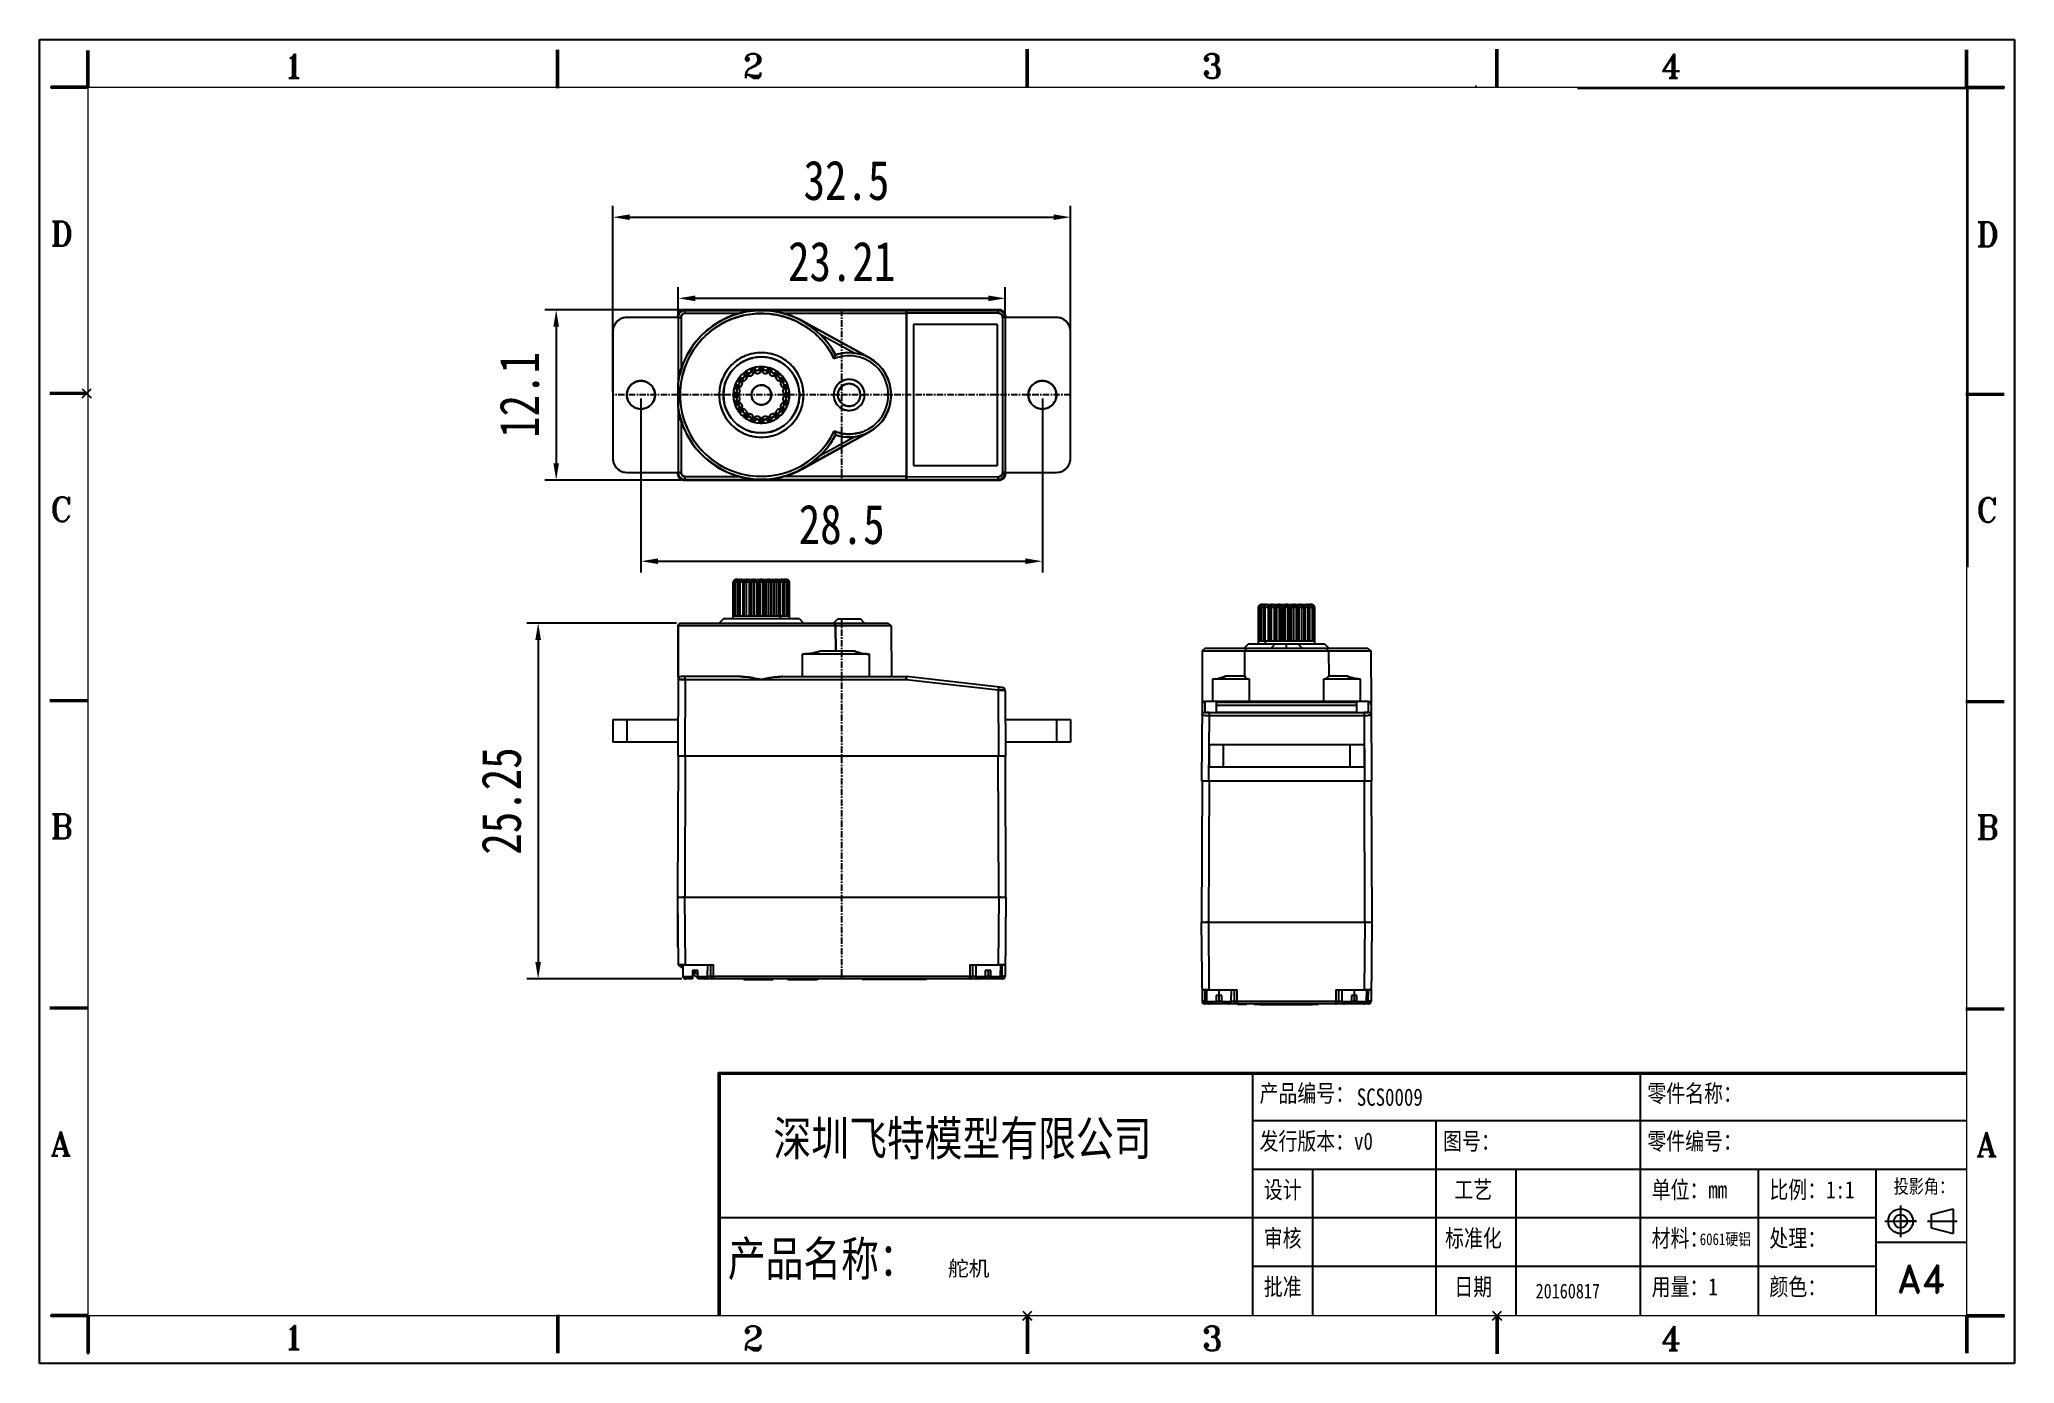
# Model space of a CAD drawing. Header units: inches. Extents: x 759 to 899, y 139 to 233.
import ezdxf

# ---------------------------------------------------------------- set-up
doc = ezdxf.new("R2010")
doc.units = ezdxf.units.IN
doc.header["$LTSCALE"] = 1.21
doc.header["$MEASUREMENT"] = 0
doc.header["$PDMODE"] = 3
doc.header["$PDSIZE"] = 0.3125
doc.linetypes.add('CENTER', pattern=[0.6, 0.375, -0.075, 0.075, -0.075])
doc.layers.get('0').update_dxf_attribs({"linetype": 'CONTINUOUS'})
doc.layers.get('Defpoints').update_dxf_attribs({"linetype": 'CONTINUOUS'})
doc.layers.add('7标注层', color=4, linetype='CONTINUOUS')
doc.layers.add('Layer1', color=7, linetype='CONTINUOUS')
doc.layers.add('图框', color=7, linetype='CONTINUOUS', lineweight=30)
doc.styles.add('ROMAND', font='romand.shx')
doc.styles.add('ROMANT', font='romant.shx')
doc.styles.get("Standard").update_dxf_attribs({"font": 'txt', "width": 0.8})
doc.dimstyles.new('lqq', dxfattribs={"dimscale": 0.8, "dimtxt": 3.5, "dimasz": 1.5, "dimexe": 1, "dimexo": 0.3, "dimgap": 1.5, "dimtad": 1, "dimtoh": 1, "dimdsep": 46, "dimtxsty": 'Standard', "dimcen": 2.5, "dimclrd": 4, "dimclre": 4, "dimclrt": 3, "dimazin": 2, "dimtfac": 0.714286, "dimtmove": 0, "dimatfit": 3, "dimfxl": 1, "dimtolj": 1, "dimtzin": 0, "dimlwd": -1, "dimlwe": -1, "dimarcsym": 0})

msp = doc.modelspace()

# ---------------------------------------------------------------- texts
at = {"lineweight": -3}
for s, height, style, p in [('1', 1.722, 'ROMANT', (776.298, 229.982)), ('2', 1.722, 'ROMANT', (808.894, 229.982)), ('3', 1.722, 'ROMANT', (841.49, 229.982)), ('4', 1.722, 'ROMANT', (874.086, 229.982)), ('D', 1.722, 'ROMANT', (759.74, 218.082)), ('D', 1.722, 'ROMANT', (896.474, 218.033)), ('C', 1.722, 'ROMANT', (759.74, 198.524)), ('C', 1.722, 'ROMANT', (896.474, 198.475)), ('B', 1.722, 'ROMANT', (759.74, 176.014)), ('B', 1.722, 'ROMANT', (896.474, 175.965)), ('A', 1.722, 'ROMANT', (759.74, 153.505)), ('A', 1.722, 'ROMANT', (896.474, 153.456)), ('A4', 1.9681, 'ROMAND', (890.877, 143.79)), ('1', 1.722, 'ROMANT', (776.298, 139.76)), ('2', 1.722, 'ROMANT', (808.894, 139.674)), ('3', 1.722, 'ROMANT', (841.49, 139.674)), ('4', 1.722, 'ROMANT', (874.086, 139.674))]:
    msp.add_text(s, height=height, dxfattribs=dict(at, style=style)).set_placement(p)
at = {"lineweight": -3, "attachment_point": 1}
for s, insert, char_height, width in [('\\f宋体|b0|i0|c134|p2;产品编号：', (845.588, 158.546), 1.23004, 9.84031), ('{\\fSimSun|b0|i0|c134|p2;零件名称：}', (873.122, 158.546), 1.23004, 16.94125), ('SCS0009', (852.492, 158.277), 1.23, 9.84031), ('{\\fSimSun|b0|i0|c134|p2;深圳飞特模型有限公司}', (811.074, 155.968), 2.46008, 29.21775), ('{\\fSimSun|b0|i0|c134|p2;发行版本：}v0', (845.588, 155.151), 1.23004, 9.84031), ('\\f宋体|b0|i0|c134|p2;图号：', (858.622, 155.151), 1.23004, 9.84031), ('\\f宋体|b0|i0|c134|p2;零件编号：', (873.122, 155.151), 1.23004, 9.84031), ('\\f宋体|b0|i0|c134|p2;设计', (845.891, 151.707), 1.23004, 9.84031), ('\\f宋体|b0|i0|c134|p2;工艺', (859.418, 151.707), 1.23004, 9.84031), ('{\\fSimSun|b0|i0|c134|p2;单位：}mm{\\fSimSun|b0|i0|c134|p2;}', (873.425, 151.707), 1.23004, 9.84031), ('{\\fSimSun|b0|i0|c134|p2;比例：1:1}', (881.789, 151.707), 1.23004, 9.84031), ('\\f宋体|b0|i0|c134|p2;投影角：', (890.611, 151.815), 0.98403, 9.84031), ('\\f宋体|b0|i0|c134|p2;产品名称：', (807.832, 147.42), 2.46008, 29.21775), ('\\f宋体|b0|i0|c134|p2;审核', (845.891, 148.263), 1.23004, 9.84031), ('\\f宋体|b0|i0|c134|p2;标准化', (858.761, 148.263), 1.23004, 9.84031), ('{\\fSimSun|b0|i0|c134|p2;材料：}', (873.425, 148.263), 1.23004, 9.84031), ('{\\fSimSun|b0|i0|c134|p2;6061硬铝}', (876.841, 147.998), 0.83643, 6.69141), ('\\f宋体|b0|i0|c134|p2;处理：', (881.789, 148.263), 1.23004, 9.84031), ('\\f宋体|b0|i0|c134|p2;批准', (845.891, 144.818), 1.23004, 9.84031), ('\\f宋体|b0|i0|c134|p2;日期', (859.418, 144.818), 1.23004, 9.84031), ('{\\fSimSun|b0|i0|c134|p2;用量：1}', (873.425, 144.818), 1.23004, 9.84031), ('\\f宋体|b0|i0|c134|p2;颜色：', (881.789, 144.818), 1.23004, 9.84031)]:
    msp.add_mtext(s, dxfattribs=dict(at, insert=insert, char_height=char_height, width=width))
at = {"color": 3, "insert": (865.189, 144.425), "char_height": 1.05, "width": 8.83754, "attachment_point": 1}
msp.add_mtext('20160817', dxfattribs=at)
at = {"layer": '7标注层', "lineweight": -3, "insert": (823.466, 146.041), "char_height": 1.08, "width": 14.80808, "attachment_point": 1, "style": 'ROMAND'}
msp.add_mtext('{\\fSimSun|b0|i0|c134|p2;舵机}', dxfattribs=at)

# ---------------------------------------------------------------- blocks, each defined once
blk = doc.blocks.new('*D0')
at = {"color": 4}
for p, q in [((799.67, 207.74), (799.67, 220.92)), ((832.17, 207.74), (832.17, 220.92)), ((800.87, 220.12), (830.97, 220.12))]:
    blk.add_line(p, q, dxfattribs=at)
for points in [[(800.87, 220.32), (800.87, 219.92), (799.67, 220.12)], [(830.97, 219.92), (830.97, 220.32), (832.17, 220.12)]]:
    blk.add_solid(points, dxfattribs=at)
at = {"layer": 'Defpoints', "color": 0}
for p in [(832.17, 220.12), (799.67, 207.5), (832.17, 207.5)]:
    blk.add_point(p, dxfattribs=at)
at = {"color": 3, "insert": (816.26, 222.72), "char_height": 2.8, "attachment_point": 5}
blk.add_mtext('\\A1;32.5', dxfattribs=at)
blk = doc.blocks.new('*D1')
at = {"color": 4}
for p, q in [((804.2, 191.31), (793.57, 191.31)), ((794.37, 190.11), (794.37, 167.26)), ((804.58, 166.06), (793.57, 166.06))]:
    blk.add_line(p, q, dxfattribs=at)
for points in [[(794.57, 190.11), (794.17, 190.11), (794.37, 191.31)], [(794.17, 167.26), (794.57, 167.26), (794.37, 166.06)]]:
    blk.add_solid(points, dxfattribs=at)
at = {"layer": 'Defpoints', "color": 0}
for p in [(804.44, 191.31), (794.37, 166.06), (804.82, 166.06)]:
    blk.add_point(p, dxfattribs=at)
at = {"color": 3, "insert": (791.77, 178.68), "char_height": 2.8, "attachment_point": 5, "rotation": 90}
blk.add_mtext('\\A1;25.25', dxfattribs=at)
blk = doc.blocks.new('*D2')
at = {"color": 4}
for p, q in [((804.53, 213.55), (794.85, 213.55)), ((795.65, 212.35), (795.65, 202.65)), ((804.53, 201.45), (794.85, 201.45))]:
    blk.add_line(p, q, dxfattribs=at)
for points in [[(795.85, 212.35), (795.45, 212.35), (795.65, 213.55)], [(795.45, 202.65), (795.85, 202.65), (795.65, 201.45)]]:
    blk.add_solid(points, dxfattribs=at)
at = {"layer": 'Defpoints', "color": 0}
for p in [(804.77, 213.55), (795.65, 201.45), (804.77, 201.45)]:
    blk.add_point(p, dxfattribs=at)
at = {"color": 3, "insert": (793.05, 207.5), "char_height": 2.8, "attachment_point": 5, "rotation": 90}
blk.add_mtext('\\A1;12.1', dxfattribs=at)
blk = doc.blocks.new('*D3')
at = {"color": 4}
for p, q in [((804.32, 213.24), (804.32, 215.16)), ((827.53, 213.24), (827.53, 215.16)), ((805.52, 214.36), (826.33, 214.36))]:
    blk.add_line(p, q, dxfattribs=at)
for points in [[(805.52, 214.56), (805.52, 214.16), (804.32, 214.36)], [(826.33, 214.16), (826.33, 214.56), (827.53, 214.36)]]:
    blk.add_solid(points, dxfattribs=at)
at = {"layer": 'Defpoints', "color": 0}
for p in [(827.53, 214.36), (804.32, 213), (827.53, 213)]:
    blk.add_point(p, dxfattribs=at)
at = {"color": 3, "insert": (815.92, 216.96), "char_height": 2.8, "attachment_point": 5}
blk.add_mtext('\\A1;23.21', dxfattribs=at)
blk = doc.blocks.new('*D4')
at = {"color": 4}
for p, q in [((801.67, 207.26), (801.67, 194.9)), ((830.17, 207.26), (830.17, 194.9)), ((802.87, 195.7), (828.97, 195.7))]:
    blk.add_line(p, q, dxfattribs=at)
for points in [[(802.87, 195.9), (802.87, 195.5), (801.67, 195.7)], [(828.97, 195.5), (828.97, 195.9), (830.17, 195.7)]]:
    blk.add_solid(points, dxfattribs=at)
at = {"layer": 'Defpoints', "color": 0}
for p in [(801.67, 207.5), (830.17, 207.5), (830.17, 195.7)]:
    blk.add_point(p, dxfattribs=at)
at = {"color": 3, "insert": (815.92, 198.3), "char_height": 2.8, "attachment_point": 5}
blk.add_mtext('\\A1;28.5', dxfattribs=at)

# ---------------------------------------------------------------- dimensions: what is measured, and where the dimension line sits
dim = msp.add_linear_dim(base=(832.168, 220.118), p1=(799.668, 207.503), p2=(832.168, 207.503), dimstyle='lqq')
dim.commit()
dim.dimension.update_dxf_attribs({"geometry": '*D0', "text_midpoint": (816.263, 220.118), "dimtype": 160})
for base, p1, p2, picture, middle in [((827.529, 214.358), (804.317, 213.004), (827.529, 213.003), '*D3', (815.923, 216.958)), ((830.168, 195.695), (801.668, 207.503), (830.168, 207.503), '*D4', (815.918, 198.295))]:
    dim = msp.add_linear_dim(base=base, p1=p1, p2=p2, dimstyle='lqq')
    dim.commit()
    dim.dimension.update_dxf_attribs({"geometry": picture, "text_midpoint": middle})
for base, p1, p2, picture, middle in [((795.655, 201.453), (804.767, 213.554), (804.767, 201.453), '*D2', (793.055, 207.503)), ((794.367, 166.059), (804.438, 191.309), (804.821, 166.059), '*D1', (791.767, 178.684))]:
    dim = msp.add_linear_dim(base=base, p1=p1, p2=p2, angle=90, dimstyle='lqq')
    dim.commit()
    dim.dimension.update_dxf_attribs({"geometry": picture, "text_midpoint": middle})

# ---------------------------------------------------------------- hatches: boundary and pattern name
at = {"lineweight": -3}
h = msp.add_hatch(color=256, dxfattribs=at)
h.paths.add_polyline_path([(758.965, 232.731), (899.19, 232.731), (899.19, 138.756), (758.965, 138.756)])
h.paths.add_polyline_path([(759.064, 232.632), (899.091, 232.632), (899.091, 138.854), (759.064, 138.854)], flags=16)
for points in [[(762.458, 231.944), (762.36, 231.944), (762.36, 229.336), (762.458, 229.336)], [(895.844, 231.993), (895.745, 231.993), (895.745, 229.385), (895.844, 229.385)], [(762.409, 229.385), (759.802, 229.385), (759.802, 229.287), (762.409, 229.287)], [(898.452, 229.385), (895.844, 229.385), (895.844, 229.287), (898.452, 229.287)], [(759.802, 142.2), (759.802, 142.102), (762.409, 142.102), (762.409, 142.2)], [(762.36, 139.494), (762.458, 139.494), (762.458, 142.102), (762.36, 142.102)], [(895.844, 142.102), (895.745, 142.102), (895.745, 139.494), (895.844, 139.494)], [(898.452, 142.2), (895.844, 142.2), (895.844, 142.102), (898.452, 142.102)]]:
    msp.add_hatch(color=256, dxfattribs=at).paths.add_polyline_path(points)

# ---------------------------------------------------------------- linework, layer by layer
for p, q in [((758.965, 232.731), (899.19, 232.731)), ((758.965, 138.756), (758.965, 232.731)), ((762.36, 229.237), (762.36, 231.944)), ((762.458, 229.336), (762.458, 231.944)), ((795.706, 229.287), (795.706, 231.993)), ((795.805, 229.287), (795.805, 231.993)), ((829.053, 229.336), (829.053, 232.042)), ((829.151, 229.336), (829.151, 232.042)), ((862.399, 229.336), (862.399, 232.042)), ((862.498, 229.336), (862.498, 232.042)), ((895.745, 229.385), (895.745, 231.993)), ((895.844, 229.287), (895.844, 231.993)), ((899.19, 232.731), (899.19, 138.756)), ((762.508, 229.385), (759.802, 229.385)), ((759.802, 229.287), (759.802, 229.385)), ((762.409, 229.287), (759.802, 229.287)), ((860.985, 229.385), (860.886, 229.385)), ((895.745, 229.385), (898.452, 229.385)), ((895.844, 229.287), (898.452, 229.287)), ((898.452, 229.287), (898.452, 229.385)), ((762.409, 207.663), (759.703, 207.663)), ((762.409, 207.564), (759.703, 207.564)), ((762.311, 207.564), (762.311, 207.663)), ((895.745, 207.613), (898.452, 207.613)), ((895.745, 207.515), (898.452, 207.515)), ((762.409, 185.842), (759.703, 185.842)), ((762.409, 185.743), (759.703, 185.743)), ((895.745, 185.792), (898.452, 185.792)), ((895.745, 185.694), (898.452, 185.694)), ((762.409, 164.021), (759.703, 164.021)), ((762.409, 163.922), (759.703, 163.922)), ((895.745, 163.972), (898.452, 163.972)), ((895.745, 163.873), (898.452, 163.873)), ((872.621, 159.42), (872.621, 142.2)), ((895.745, 155.976), (845.086, 155.976)), ((858.121, 152.532), (858.121, 155.976)), ((895.745, 152.532), (845.086, 152.532)), ((849.355, 152.532), (849.355, 142.2)), ((858.108, 152.532), (858.108, 142.2)), ((863.783, 152.532), (863.783, 142.2)), ((880.985, 152.532), (880.985, 142.2)), ((889.349, 152.532), (889.349, 142.2)), ((889.349, 149.088), (807.281, 149.088)), ((889.973, 148.854), (892.227, 148.854)), ((891.1, 149.981), (891.1, 147.727)), ((892.227, 148.854), (891.1, 148.854)), ((893.005, 148.854), (895.108, 148.854)), ((893.087, 148.854), (893.049, 148.854)), ((893.271, 149.331), (894.826, 149.735)), ((893.271, 149.331), (893.271, 148.378)), ((894.826, 149.735), (894.826, 147.973)), ((889.349, 147.366), (895.745, 147.366)), ((893.271, 148.378), (894.826, 147.973)), ((889.349, 145.644), (845.086, 145.644)), ((762.409, 142.2), (759.802, 142.2)), ((759.802, 142.102), (759.802, 142.2)), ((762.508, 142.102), (759.802, 142.102)), ((762.36, 142.2), (762.36, 139.494)), ((762.458, 142.102), (762.458, 139.494)), ((795.706, 142.2), (795.706, 139.494)), ((795.805, 142.2), (795.805, 139.494)), ((829.053, 142.151), (829.053, 139.445)), ((829.151, 142.151), (829.151, 139.445)), ((862.399, 142.151), (862.399, 139.445)), ((862.498, 142.151), (862.498, 139.445)), ((895.745, 142.102), (895.745, 139.494)), ((895.745, 142.102), (898.452, 142.102)), ((895.844, 142.2), (895.844, 139.494)), ((895.844, 142.2), (898.452, 142.2)), ((898.452, 142.102), (898.452, 142.2)), ((762.36, 139.494), (762.458, 139.494)), ((899.19, 138.756), (758.965, 138.756))]:
    msp.add_line(p, q, dxfattribs=at)
at = {"color": 0, "linetype": 'Continuous'}
for p, q in [((827.068, 213.554), (804.767, 213.554)), ((804.774, 213.547), (804.817, 213.504)), ((827.061, 213.547), (804.774, 213.547)), ((804.788, 213.533), (827.047, 213.533)), ((804.817, 213.304), (804.817, 213.504)), ((804.817, 213.504), (820.506, 213.504)), ((804.817, 213.304), (808.685, 213.304)), ((811.75, 213.304), (820.506, 213.304)), ((820.504, 213.488), (820.502, 213.484)), ((820.502, 213.484), (820.504, 213.488)), ((820.502, 213.484), (820.503, 213.466)), ((820.504, 213.466), (820.502, 213.484)), ((820.503, 213.466), (820.509, 213.427)), ((820.509, 213.427), (820.504, 213.466)), ((820.509, 213.5), (820.505, 213.489)), ((820.505, 213.49), (820.509, 213.5)), ((820.506, 213.504), (827.023, 213.508)), ((820.506, 213.504), (820.509, 213.504)), ((820.509, 213.503), (820.506, 213.504)), ((820.509, 213.374), (820.506, 213.304)), ((820.506, 213.304), (820.508, 213.328)), ((827.045, 213.308), (820.506, 213.304)), ((820.506, 213.304), (820.506, 201.702)), ((820.508, 213.503), (820.509, 213.5)), ((820.509, 213.5), (820.508, 213.503)), ((820.508, 213.328), (820.509, 213.374)), ((820.509, 213.504), (820.518, 213.476)), ((820.518, 213.476), (820.509, 213.503)), ((820.509, 213.427), (820.509, 213.382)), ((820.509, 213.387), (820.509, 213.427)), ((820.509, 213.374), (820.509, 213.387)), ((820.518, 213.476), (820.523, 213.441)), ((820.523, 213.441), (820.518, 213.476)), ((820.523, 213.441), (820.526, 213.407)), ((820.526, 213.407), (820.523, 213.441)), ((820.527, 213.385), (820.529, 213.304)), ((820.529, 213.304), (820.529, 201.702)), ((827.061, 213.547), (827.023, 213.508)), ((827.023, 213.508), (827.037, 213.508)), ((827.026, 213.507), (827.023, 213.508)), ((827.034, 213.481), (827.041, 213.425)), ((827.084, 213.505), (827.037, 213.508)), ((827.045, 213.308), (827.041, 213.428)), ((827.041, 213.425), (827.045, 213.308)), ((799.668, 212.003), (799.668, 203.003)), ((804.307, 213.003), (800.668, 213.003)), ((804.267, 213.054), (804.267, 213.003)), ((804.274, 213.047), (804.274, 213.003)), ((804.274, 213.047), (804.312, 213.009)), ((804.288, 213.004), (804.288, 213.033)), ((804.317, 213.004), (804.317, 208.594)), ((804.317, 213.004), (804.517, 213.004)), ((804.517, 213.004), (804.517, 209.374)), ((813.107, 212.762), (813.103, 212.755)), ((813.103, 212.755), (817.888, 210.125)), ((817.892, 210.133), (813.107, 212.762)), ((814.351, 211.839), (816.849, 210.467)), ((821.026, 212.503), (821.026, 202.503)), ((826.987, 212.503), (821.026, 212.503)), ((826.964, 212.503), (826.964, 202.503)), ((826.987, 202.503), (826.987, 212.503)), ((827.523, 213.008), (827.346, 213.008)), ((827.346, 213.008), (827.346, 201.998)), ((827.523, 213.008), (827.522, 213.039)), ((827.561, 213.047), (827.523, 213.009)), ((827.523, 213.008), (827.523, 201.998)), ((831.168, 213.003), (827.529, 213.003)), ((827.547, 213.033), (827.547, 213.008)), ((827.561, 213.047), (827.561, 213.003)), ((827.568, 213.003), (827.568, 213.054)), ((832.168, 203.003), (832.168, 212.003)), ((815.495, 210.338), (815.491, 210.327)), ((815.491, 210.327), (815.495, 210.338)), ((817.345, 210.357), (817.349, 210.356)), ((809.001, 209.05), (809.001, 209.037)), ((809.01, 208.815), (809.001, 209.037)), ((809.001, 209.037), (809.031, 209.016)), ((809.031, 209.016), (809.001, 209.037)), ((809.076, 208.985), (809.031, 209.016)), ((809.042, 209.121), (809.045, 209.123)), ((809.076, 208.985), (809.092, 208.974)), ((809.092, 208.974), (809.076, 208.985)), ((809.133, 208.946), (809.207, 208.895)), ((809.207, 208.895), (809.133, 208.946)), ((809.135, 209.134), (809.343, 209.058)), ((809.135, 209.134), (809.156, 209.066)), ((809.156, 209.066), (809.135, 209.134)), ((809.156, 209.066), (809.186, 208.964)), ((809.186, 208.964), (809.156, 209.066)), ((809.186, 208.964), (809.207, 208.895)), ((809.207, 208.895), (809.186, 208.964)), ((809.343, 209.058), (809.274, 208.87)), ((809.384, 209.052), (809.343, 209.058)), ((809.474, 209.124), (809.455, 209.088)), ((809.474, 209.124), (809.534, 209.338)), ((809.667, 209.07), (809.474, 209.124)), ((809.539, 209.35), (809.534, 209.338)), ((809.534, 209.338), (809.556, 209.309)), ((809.556, 209.309), (809.534, 209.338)), ((809.59, 209.265), (809.556, 209.309)), ((809.59, 209.265), (809.601, 209.25)), ((809.601, 209.25), (809.59, 209.265)), ((809.6, 209.405), (809.603, 209.406)), ((809.631, 209.211), (809.686, 209.139)), ((809.686, 209.139), (809.632, 209.211)), ((809.686, 209.139), (809.667, 209.07)), ((809.688, 209.211), (809.686, 209.139)), ((809.686, 209.139), (809.688, 209.211)), ((809.686, 209.139), (809.743, 209.095)), ((809.691, 209.318), (809.688, 209.211)), ((809.688, 209.211), (809.691, 209.318)), ((809.692, 209.389), (809.691, 209.318)), ((809.691, 209.318), (809.692, 209.389)), ((809.692, 209.389), (809.867, 209.252)), ((809.867, 209.252), (809.743, 209.095)), ((809.904, 209.234), (809.867, 209.252)), ((810.011, 209.275), (809.982, 209.246)), ((810.011, 209.275), (810.135, 209.459)), ((810.011, 209.275), (810.178, 209.164)), ((810.143, 209.47), (810.135, 209.459)), ((810.135, 209.459), (810.147, 209.425)), ((810.147, 209.425), (810.135, 209.459)), ((810.165, 209.373), (810.147, 209.425)), ((810.165, 209.373), (810.171, 209.355)), ((810.171, 209.355), (810.165, 209.373)), ((810.218, 209.224), (810.178, 209.164)), ((810.188, 209.308), (810.218, 209.224)), ((810.218, 209.224), (810.188, 209.308)), ((810.218, 209.503), (810.221, 209.503)), ((810.242, 209.291), (810.218, 209.224)), ((810.218, 209.224), (810.242, 209.291)), ((810.218, 209.224), (810.258, 209.164)), ((810.277, 209.392), (810.242, 209.291)), ((810.242, 209.291), (810.277, 209.392)), ((810.424, 209.275), (810.258, 209.164)), ((810.301, 209.459), (810.277, 209.392)), ((810.277, 209.392), (810.301, 209.459)), ((810.301, 209.459), (810.424, 209.275)), ((810.454, 209.246), (810.424, 209.275)), ((810.569, 209.252), (810.532, 209.234)), ((810.569, 209.252), (810.743, 209.389)), ((810.569, 209.252), (810.693, 209.095)), ((810.749, 209.139), (810.693, 209.095)), ((810.754, 209.396), (810.743, 209.389)), ((810.743, 209.389), (810.744, 209.353)), ((810.744, 209.353), (810.743, 209.389)), ((810.745, 209.298), (810.744, 209.353)), ((810.745, 209.298), (810.746, 209.279)), ((810.746, 209.279), (810.745, 209.298)), ((810.747, 209.229), (810.749, 209.139)), ((810.749, 209.139), (810.747, 209.229)), ((810.793, 209.197), (810.749, 209.139)), ((810.749, 209.139), (810.793, 209.197)), ((810.749, 209.139), (810.769, 209.07)), ((810.961, 209.124), (810.769, 209.07)), ((810.858, 209.281), (810.793, 209.197)), ((810.793, 209.197), (810.858, 209.281)), ((810.836, 209.405), (810.839, 209.404)), ((810.901, 209.338), (810.858, 209.281)), ((810.858, 209.281), (810.901, 209.338)), ((810.901, 209.338), (810.961, 209.124)), ((810.981, 209.088), (810.961, 209.124)), ((811.092, 209.058), (811.051, 209.052)), ((811.092, 209.058), (811.3, 209.134)), ((811.092, 209.058), (811.161, 208.87)), ((811.255, 208.981), (811.229, 208.895)), ((811.229, 208.895), (811.255, 208.981)), ((811.288, 208.936), (811.229, 208.895)), ((811.229, 208.895), (811.288, 208.936)), ((811.274, 209.047), (811.269, 209.029)), ((811.269, 209.029), (811.274, 209.047)), ((811.274, 209.047), (811.29, 209.1)), ((811.376, 208.996), (811.288, 208.936)), ((811.288, 208.936), (811.376, 208.996)), ((811.3, 209.134), (811.29, 209.1)), ((811.29, 209.1), (811.3, 209.134)), ((811.313, 209.138), (811.3, 209.134)), ((811.434, 209.037), (811.376, 208.996)), ((811.376, 208.996), (811.434, 209.037)), ((811.393, 209.121), (811.396, 209.12)), ((811.434, 209.037), (811.426, 208.815)), ((815.391, 210.081), (815.394, 210.076)), ((815.491, 210.327), (815.48, 210.299)), ((817.888, 210.125), (817.892, 210.133)), ((804.299, 208.364), (804.299, 207.795)), ((804.299, 207.795), (804.299, 208.364)), ((804.299, 207.795), (804.299, 207.212)), ((804.299, 207.212), (804.299, 207.795)), ((804.317, 208.594), (804.317, 208.594)), ((804.317, 208.594), (804.317, 208.594)), ((804.317, 208.59), (804.318, 208.594)), ((804.318, 208.594), (804.317, 208.59)), ((808.262, 207.586), (808.446, 207.71)), ((808.262, 207.586), (808.329, 207.563)), ((808.329, 207.563), (808.262, 207.586)), ((808.316, 208.121), (808.317, 208.124)), ((808.325, 208.04), (808.332, 208.029)), ((808.329, 207.563), (808.43, 207.527)), ((808.43, 207.527), (808.329, 207.563)), ((808.332, 208.029), (808.368, 208.03)), ((808.368, 208.03), (808.332, 208.029)), ((808.469, 207.855), (808.332, 208.029)), ((808.423, 208.031), (808.368, 208.03)), ((808.384, 208.187), (808.597, 208.247)), ((808.384, 208.187), (808.44, 208.143)), ((808.44, 208.143), (808.384, 208.187)), ((808.423, 208.031), (808.442, 208.031)), ((808.442, 208.031), (808.423, 208.031)), ((808.44, 208.143), (808.524, 208.079)), ((808.524, 208.079), (808.44, 208.143)), ((808.475, 207.739), (808.446, 207.71)), ((808.446, 207.71), (808.557, 207.543)), ((808.626, 207.978), (808.469, 207.855)), ((808.469, 207.855), (808.487, 207.817)), ((808.492, 208.033), (808.582, 208.035)), ((808.582, 208.035), (808.492, 208.033)), ((808.557, 207.543), (808.498, 207.503)), ((808.524, 208.079), (808.582, 208.035)), ((808.582, 208.035), (808.524, 208.079)), ((808.651, 208.055), (808.582, 208.035)), ((808.582, 208.035), (808.626, 207.978)), ((808.583, 208.598), (808.587, 208.586)), ((808.663, 208.378), (808.587, 208.586)), ((808.587, 208.586), (808.622, 208.575)), ((808.622, 208.575), (808.587, 208.586)), ((808.633, 208.266), (808.597, 208.247)), ((808.597, 208.247), (808.651, 208.055)), ((808.674, 208.56), (808.622, 208.575)), ((808.851, 208.447), (808.663, 208.378)), ((808.663, 208.378), (808.669, 208.337)), ((808.674, 208.56), (808.692, 208.554)), ((808.692, 208.554), (808.674, 208.56)), ((808.684, 208.72), (808.906, 208.712)), ((808.684, 208.72), (808.725, 208.661)), ((808.725, 208.661), (808.684, 208.72)), ((808.725, 208.661), (808.785, 208.574)), ((808.785, 208.574), (808.725, 208.661)), ((808.74, 208.54), (808.826, 208.514)), ((808.826, 208.514), (808.74, 208.54)), ((808.785, 208.574), (808.826, 208.514)), ((808.826, 208.514), (808.785, 208.574)), ((808.826, 208.514), (808.851, 208.447)), ((808.898, 208.512), (808.826, 208.514)), ((808.906, 208.712), (808.898, 208.512)), ((808.946, 208.718), (808.906, 208.712)), ((809.01, 208.815), (809.002, 208.774)), ((809.209, 208.823), (809.01, 208.815)), ((809.207, 208.895), (809.209, 208.823)), ((809.274, 208.87), (809.207, 208.895)), ((811.229, 208.895), (811.161, 208.87)), ((811.229, 208.895), (811.226, 208.823)), ((811.426, 208.815), (811.226, 208.823)), ((811.433, 208.775), (811.426, 208.815)), ((811.53, 208.712), (811.489, 208.719)), ((811.53, 208.712), (811.751, 208.72)), ((811.53, 208.712), (811.537, 208.512)), ((811.609, 208.514), (811.537, 208.512)), ((811.609, 208.514), (811.585, 208.447)), ((811.772, 208.378), (811.585, 208.447)), ((811.661, 208.589), (811.609, 208.514)), ((811.609, 208.514), (811.661, 208.589)), ((811.678, 208.535), (811.609, 208.514)), ((811.609, 208.514), (811.678, 208.535)), ((811.78, 208.565), (811.678, 208.535)), ((811.678, 208.535), (811.78, 208.565)), ((811.699, 208.645), (811.689, 208.629)), ((811.689, 208.629), (811.699, 208.645)), ((811.699, 208.645), (811.73, 208.69)), ((811.751, 208.72), (811.73, 208.69)), ((811.73, 208.69), (811.751, 208.72)), ((811.764, 208.72), (811.751, 208.72)), ((811.766, 208.337), (811.772, 208.378)), ((811.849, 208.586), (811.772, 208.378)), ((811.849, 208.586), (811.78, 208.565)), ((811.78, 208.565), (811.849, 208.586)), ((811.839, 208.247), (811.784, 208.055)), ((811.854, 208.035), (811.784, 208.055)), ((811.839, 208.247), (811.802, 208.266)), ((811.854, 208.035), (811.809, 207.978)), ((811.809, 207.978), (811.966, 207.855)), ((811.836, 208.679), (811.838, 208.676)), ((811.839, 208.247), (812.052, 208.187)), ((811.925, 208.09), (811.854, 208.035)), ((811.854, 208.035), (811.925, 208.09)), ((811.926, 208.033), (811.854, 208.035)), ((811.854, 208.035), (811.926, 208.033)), ((811.989, 207.71), (811.878, 207.543)), ((811.878, 207.543), (811.938, 207.503)), ((812.032, 208.03), (811.926, 208.033)), ((811.926, 208.033), (812.032, 208.03)), ((812.023, 207.533), (811.938, 207.503)), ((811.938, 207.503), (812.023, 207.533)), ((811.948, 207.818), (811.966, 207.855)), ((811.989, 207.71), (811.96, 207.739)), ((811.98, 208.131), (811.965, 208.12)), ((811.965, 208.12), (811.979, 208.131)), ((812.103, 208.029), (811.966, 207.855)), ((811.979, 208.131), (812.023, 208.165)), ((811.989, 207.71), (812.173, 207.586)), ((812.052, 208.187), (812.023, 208.165)), ((812.023, 208.165), (812.052, 208.187)), ((812.103, 208.029), (812.032, 208.03)), ((812.032, 208.03), (812.103, 208.029)), ((812.065, 208.182), (812.052, 208.187)), ((812.087, 207.556), (812.07, 207.55)), ((812.07, 207.55), (812.087, 207.556)), ((812.087, 207.556), (812.139, 207.574)), ((812.12, 208.121), (812.121, 208.118)), ((812.173, 207.586), (812.139, 207.574)), ((812.139, 207.574), (812.173, 207.586)), ((812.184, 207.578), (812.173, 207.586)), ((804.299, 207.212), (804.299, 206.642)), ((804.299, 206.642), (804.299, 207.212)), ((804.317, 206.412), (804.318, 206.413)), ((804.317, 206.412), (804.317, 202.002)), ((804.318, 206.412), (804.317, 206.412)), ((807.518, 207.503), (807.218, 207.503)), ((808.218, 207.503), (808.218, 207.506)), ((808.252, 207.428), (808.262, 207.42)), ((808.262, 207.42), (808.296, 207.432)), ((808.296, 207.432), (808.262, 207.42)), ((808.446, 207.297), (808.262, 207.42)), ((808.348, 207.451), (808.296, 207.432)), ((808.316, 206.885), (808.315, 206.888)), ((808.332, 206.978), (808.469, 207.152)), ((808.332, 206.978), (808.403, 206.976)), ((808.403, 206.976), (808.332, 206.978)), ((808.348, 207.451), (808.366, 207.457)), ((808.366, 207.457), (808.348, 207.451)), ((808.371, 206.824), (808.384, 206.82)), ((808.384, 206.82), (808.412, 206.842)), ((808.412, 206.842), (808.384, 206.82)), ((808.597, 206.76), (808.384, 206.82)), ((808.403, 206.976), (808.51, 206.973)), ((808.51, 206.973), (808.403, 206.976)), ((808.456, 206.875), (808.412, 206.842)), ((808.413, 207.473), (808.498, 207.503)), ((808.498, 207.503), (808.413, 207.473)), ((808.43, 207.527), (808.498, 207.503)), ((808.498, 207.503), (808.43, 207.527)), ((808.557, 207.463), (808.446, 207.297)), ((808.446, 207.297), (808.475, 207.267)), ((808.456, 206.875), (808.471, 206.887)), ((808.471, 206.887), (808.456, 206.875)), ((808.487, 207.189), (808.469, 207.152)), ((808.469, 207.152), (808.626, 207.028)), ((808.498, 207.503), (808.557, 207.463)), ((808.51, 206.973), (808.582, 206.972)), ((808.582, 206.972), (808.51, 206.973)), ((808.51, 206.917), (808.582, 206.972)), ((808.582, 206.972), (808.51, 206.917)), ((808.626, 207.028), (808.582, 206.972)), ((808.651, 206.952), (808.582, 206.972)), ((808.587, 206.421), (808.663, 206.629)), ((808.587, 206.421), (808.655, 206.441)), ((808.655, 206.441), (808.587, 206.421)), ((808.651, 206.952), (808.597, 206.76)), ((808.597, 206.76), (808.633, 206.74)), ((808.6, 206.328), (808.598, 206.33)), ((808.655, 206.441), (808.757, 206.472)), ((808.757, 206.472), (808.655, 206.441)), ((808.669, 206.67), (808.663, 206.629)), ((808.851, 206.56), (808.663, 206.629)), ((808.671, 206.287), (808.684, 206.287)), ((808.684, 206.287), (808.705, 206.316)), ((808.705, 206.316), (808.684, 206.287)), ((808.906, 206.295), (808.684, 206.287)), ((808.736, 206.362), (808.705, 206.316)), ((808.736, 206.362), (808.747, 206.377)), ((808.747, 206.377), (808.736, 206.362)), ((808.757, 206.472), (808.826, 206.492)), ((808.826, 206.492), (808.757, 206.472)), ((808.775, 206.418), (808.826, 206.492)), ((808.826, 206.492), (808.775, 206.418)), ((808.851, 206.56), (808.826, 206.492)), ((808.898, 206.495), (808.826, 206.492)), ((808.898, 206.495), (808.906, 206.295)), ((808.906, 206.295), (808.947, 206.288)), ((809.001, 205.97), (809.01, 206.191)), ((809.003, 206.232), (809.01, 206.191)), ((809.209, 206.184), (809.01, 206.191)), ((809.209, 206.184), (809.207, 206.112)), ((809.274, 206.137), (809.207, 206.112)), ((809.274, 206.137), (809.343, 205.949)), ((811.161, 206.137), (811.092, 205.949)), ((811.229, 206.112), (811.161, 206.137)), ((811.426, 206.191), (811.226, 206.184)), ((811.226, 206.184), (811.229, 206.112)), ((811.426, 206.191), (811.433, 206.232)), ((811.426, 206.191), (811.434, 205.97)), ((811.489, 206.288), (811.53, 206.295)), ((811.537, 206.495), (811.53, 206.295)), ((811.751, 206.287), (811.53, 206.295)), ((811.609, 206.492), (811.537, 206.495)), ((811.772, 206.629), (811.585, 206.56)), ((811.585, 206.56), (811.609, 206.492)), ((811.696, 206.467), (811.609, 206.492)), ((811.65, 206.433), (811.609, 206.492)), ((811.609, 206.492), (811.696, 206.466)), ((811.609, 206.492), (811.65, 206.433)), ((811.711, 206.345), (811.65, 206.433)), ((811.65, 206.433), (811.711, 206.345)), ((811.751, 206.287), (811.711, 206.345)), ((811.711, 206.345), (811.751, 206.287)), ((811.761, 206.447), (811.743, 206.452)), ((811.743, 206.452), (811.761, 206.447)), ((811.761, 206.447), (811.814, 206.431)), ((811.772, 206.629), (811.766, 206.67)), ((811.772, 206.629), (811.849, 206.421)), ((811.854, 206.972), (811.784, 206.952)), ((811.784, 206.952), (811.839, 206.76)), ((811.802, 206.74), (811.839, 206.76)), ((811.966, 207.152), (811.809, 207.028)), ((811.809, 207.028), (811.854, 206.972)), ((811.849, 206.421), (811.814, 206.431)), ((811.814, 206.431), (811.849, 206.421)), ((812.052, 206.82), (811.839, 206.76)), ((811.852, 206.408), (811.849, 206.421)), ((811.944, 206.974), (811.854, 206.972)), ((811.854, 206.972), (811.944, 206.974)), ((811.911, 206.928), (811.854, 206.972)), ((811.854, 206.972), (811.911, 206.928)), ((811.938, 207.503), (811.878, 207.463)), ((811.878, 207.463), (811.989, 207.297)), ((811.995, 206.863), (811.911, 206.928)), ((811.911, 206.928), (811.995, 206.863)), ((812.006, 207.479), (811.938, 207.503)), ((811.938, 207.503), (812.006, 207.479)), ((811.966, 207.152), (811.948, 207.189)), ((811.961, 207.267), (811.989, 207.297)), ((811.966, 207.152), (812.103, 206.978)), ((812.173, 207.42), (811.989, 207.297)), ((812.012, 206.976), (811.993, 206.975)), ((811.993, 206.975), (812.012, 206.976)), ((812.052, 206.82), (811.995, 206.863)), ((811.995, 206.863), (812.052, 206.82)), ((812.106, 207.444), (812.006, 207.479)), ((812.006, 207.479), (812.106, 207.444)), ((812.012, 206.976), (812.067, 206.977)), ((812.103, 206.978), (812.067, 206.977)), ((812.067, 206.977), (812.103, 206.978)), ((812.111, 206.967), (812.103, 206.978)), ((812.173, 207.42), (812.106, 207.444)), ((812.106, 207.444), (812.173, 207.42)), ((812.12, 206.885), (812.119, 206.882)), ((812.218, 207.503), (812.218, 207.5)), ((812.918, 207.503), (813.218, 207.503)), ((815.648, 207.503), (815.348, 207.503)), ((817.248, 207.503), (817.548, 207.503)), ((804.517, 205.633), (804.517, 202.002)), ((809.001, 205.97), (809.06, 206.011)), ((809.06, 206.01), (809.001, 205.97)), ((809.042, 205.885), (809.04, 205.887)), ((809.06, 206.011), (809.147, 206.071)), ((809.147, 206.071), (809.06, 206.01)), ((809.123, 205.869), (809.135, 205.872)), ((809.343, 205.949), (809.135, 205.872)), ((809.135, 205.872), (809.146, 205.907)), ((809.146, 205.907), (809.135, 205.872)), ((809.162, 205.96), (809.146, 205.907)), ((809.147, 206.071), (809.207, 206.112)), ((809.207, 206.112), (809.147, 206.071)), ((809.162, 205.96), (809.167, 205.978)), ((809.167, 205.978), (809.162, 205.96)), ((809.181, 206.025), (809.207, 206.112)), ((809.207, 206.112), (809.181, 206.025)), ((809.343, 205.949), (809.384, 205.955)), ((809.455, 205.919), (809.474, 205.882)), ((809.667, 205.937), (809.474, 205.882)), ((809.534, 205.669), (809.474, 205.882)), ((809.534, 205.669), (809.578, 205.726)), ((809.578, 205.726), (809.534, 205.669)), ((809.578, 205.726), (809.642, 205.81)), ((809.642, 205.81), (809.578, 205.726)), ((809.6, 205.601), (809.597, 205.602)), ((809.642, 205.81), (809.686, 205.867)), ((809.686, 205.867), (809.642, 205.81)), ((809.667, 205.937), (809.686, 205.867)), ((809.681, 205.61), (809.692, 205.618)), ((809.743, 205.912), (809.686, 205.867)), ((809.688, 205.777), (809.686, 205.867)), ((809.686, 205.867), (809.688, 205.777)), ((809.69, 205.709), (809.69, 205.728)), ((809.69, 205.728), (809.69, 205.709)), ((809.69, 205.709), (809.692, 205.654)), ((809.867, 205.755), (809.692, 205.618)), ((809.692, 205.618), (809.692, 205.654)), ((809.692, 205.654), (809.692, 205.618)), ((809.743, 205.912), (809.867, 205.755)), ((809.867, 205.755), (809.904, 205.773)), ((809.982, 205.761), (810.011, 205.732)), ((810.178, 205.843), (810.011, 205.732)), ((810.135, 205.548), (810.011, 205.732)), ((810.135, 205.548), (810.158, 205.615)), ((810.158, 205.615), (810.135, 205.548)), ((810.158, 205.615), (810.194, 205.715)), ((810.194, 205.715), (810.158, 205.615)), ((810.178, 205.843), (810.218, 205.783)), ((810.194, 205.715), (810.218, 205.783)), ((810.218, 205.783), (810.194, 205.715)), ((810.218, 205.503), (810.215, 205.503)), ((810.258, 205.843), (810.218, 205.783)), ((810.248, 205.698), (810.218, 205.783)), ((810.218, 205.783), (810.248, 205.698)), ((810.258, 205.843), (810.424, 205.732)), ((810.27, 205.634), (810.264, 205.651)), ((810.264, 205.651), (810.271, 205.634)), ((810.271, 205.634), (810.289, 205.582)), ((810.301, 205.548), (810.289, 205.582)), ((810.289, 205.582), (810.301, 205.548)), ((810.293, 205.537), (810.301, 205.548)), ((810.424, 205.732), (810.301, 205.548)), ((810.424, 205.732), (810.454, 205.761)), ((810.532, 205.773), (810.569, 205.755)), ((810.693, 205.912), (810.569, 205.755)), ((810.743, 205.618), (810.569, 205.755)), ((810.693, 205.912), (810.749, 205.867)), ((810.745, 205.689), (810.743, 205.618)), ((810.743, 205.618), (810.745, 205.689)), ((810.748, 205.795), (810.745, 205.689)), ((810.745, 205.689), (810.748, 205.795)), ((810.749, 205.867), (810.748, 205.795)), ((810.748, 205.795), (810.749, 205.867)), ((810.769, 205.937), (810.749, 205.867)), ((810.804, 205.796), (810.749, 205.867)), ((810.749, 205.867), (810.804, 205.796)), ((810.961, 205.882), (810.769, 205.937)), ((810.836, 205.601), (810.833, 205.6)), ((810.846, 205.742), (810.834, 205.756)), ((810.834, 205.756), (810.846, 205.742)), ((810.846, 205.742), (810.879, 205.698)), ((810.901, 205.669), (810.879, 205.698)), ((810.879, 205.698), (810.901, 205.669)), ((810.897, 205.657), (810.901, 205.669)), ((810.961, 205.882), (810.901, 205.669)), ((810.961, 205.882), (810.981, 205.919)), ((811.051, 205.955), (811.092, 205.949)), ((811.3, 205.872), (811.092, 205.949)), ((811.303, 206.061), (811.229, 206.112)), ((811.249, 206.043), (811.229, 206.112)), ((811.229, 206.112), (811.303, 206.061)), ((811.229, 206.112), (811.249, 206.043)), ((811.28, 205.941), (811.249, 206.043)), ((811.249, 206.043), (811.28, 205.941)), ((811.3, 205.872), (811.28, 205.941)), ((811.28, 205.941), (811.3, 205.872)), ((811.359, 206.022), (811.344, 206.032)), ((811.344, 206.032), (811.359, 206.022)), ((811.359, 206.022), (811.405, 205.991)), ((811.393, 205.885), (811.391, 205.883)), ((811.434, 205.97), (811.405, 205.991)), ((811.405, 205.991), (811.434, 205.97)), ((811.434, 205.957), (811.434, 205.97)), ((817.888, 204.881), (813.103, 202.252)), ((813.107, 202.245), (817.892, 204.874)), ((817.57, 204.73), (817.566, 204.729)), ((817.57, 204.73), (817.576, 204.732)), ((817.892, 204.874), (817.888, 204.881)), ((816.849, 204.54), (814.351, 203.167)), ((815.491, 204.68), (815.479, 204.708)), ((815.491, 204.68), (815.495, 204.669)), ((815.495, 204.669), (815.491, 204.68)), ((800.668, 202.003), (804.307, 202.003)), ((804.267, 202.003), (804.267, 201.953)), ((804.274, 202.003), (804.274, 201.96)), ((804.312, 201.998), (804.274, 201.96)), ((804.288, 201.974), (804.288, 202.002)), ((804.517, 202.002), (804.317, 202.002)), ((813.103, 202.252), (813.107, 202.245)), ((821.026, 202.503), (826.987, 202.503)), ((827.523, 201.998), (827.346, 201.998)), ((827.522, 201.972), (827.523, 201.998)), ((827.523, 201.998), (827.561, 201.96)), ((827.529, 202.003), (831.168, 202.003)), ((827.547, 201.998), (827.547, 201.974)), ((827.561, 202.003), (827.561, 201.96)), ((827.568, 201.953), (827.568, 202.003)), ((804.767, 201.453), (827.068, 201.453)), ((804.817, 201.502), (804.774, 201.46)), ((827.061, 201.46), (804.774, 201.46)), ((827.047, 201.474), (804.788, 201.474)), ((804.817, 201.502), (804.817, 201.702)), ((804.817, 201.702), (808.686, 201.702)), ((804.817, 201.502), (820.506, 201.502)), ((820.529, 201.702), (811.75, 201.702)), ((820.504, 201.63), (820.506, 201.702)), ((820.505, 201.68), (820.504, 201.63)), ((820.507, 201.566), (820.504, 201.63)), ((820.506, 201.702), (820.505, 201.68)), ((820.505, 201.619), (820.507, 201.566)), ((820.507, 201.566), (820.506, 201.52)), ((820.506, 201.52), (820.507, 201.566)), ((820.506, 201.502), (820.506, 201.52)), ((820.506, 201.502), (827.023, 201.498)), ((820.523, 201.566), (820.518, 201.531)), ((820.518, 201.531), (820.523, 201.566)), ((820.526, 201.6), (820.523, 201.566)), ((820.523, 201.566), (820.526, 201.6)), ((820.529, 201.702), (827.045, 201.698)), ((827.037, 201.499), (827.023, 201.498)), ((827.025, 201.499), (827.023, 201.498)), ((827.023, 201.498), (827.061, 201.46)), ((827.033, 201.525), (827.041, 201.575)), ((827.037, 201.499), (827.084, 201.502)), ((827.041, 201.575), (827.045, 201.698)), ((827.045, 201.698), (827.041, 201.581)), ((808.218, 191.609), (808.218, 194.209)), ((812.218, 194.209), (808.218, 194.209)), ((808.262, 194.209), (808.262, 191.809)), ((808.311, 191.809), (808.311, 194.209)), ((808.332, 191.809), (808.332, 194.209)), ((808.384, 194.209), (808.384, 191.809)), ((808.58, 194.409), (808.498, 194.409)), ((808.546, 194.408), (808.557, 194.409)), ((808.557, 194.409), (808.546, 194.408)), ((808.581, 191.809), (808.581, 194.209)), ((808.582, 194.409), (811.938, 194.409)), ((808.587, 191.809), (808.587, 194.209)), ((808.634, 194.399), (808.629, 194.392)), ((808.651, 194.409), (808.634, 194.399)), ((808.634, 194.399), (808.645, 194.408)), ((808.645, 194.408), (808.651, 194.409)), ((808.684, 194.209), (808.684, 191.809)), ((808.826, 194.409), (808.801, 194.408)), ((808.906, 194.209), (808.906, 191.809)), ((809.001, 191.809), (809.001, 194.209)), ((809.135, 194.209), (809.135, 191.809)), ((809.186, 194.4), (809.205, 194.409)), ((809.19, 194.404), (809.186, 194.4)), ((809.206, 194.409), (809.188, 194.408)), ((809.205, 194.409), (809.19, 194.404)), ((809.281, 194.408), (809.274, 194.409)), ((809.274, 194.409), (809.281, 194.408)), ((809.343, 194.209), (809.343, 191.809)), ((809.474, 194.209), (809.474, 191.809)), ((809.534, 191.809), (809.534, 194.209)), ((809.652, 194.404), (809.621, 194.39)), ((809.686, 194.409), (809.652, 194.404)), ((809.686, 194.409), (809.688, 194.395)), ((809.689, 194.395), (809.686, 194.409)), ((809.69, 194.375), (809.689, 194.395)), ((809.689, 194.39), (809.69, 194.375)), ((809.69, 194.375), (809.69, 194.363)), ((809.69, 194.363), (809.69, 194.375)), ((809.692, 194.313), (809.692, 194.209)), ((809.692, 194.209), (809.692, 194.313)), ((809.692, 194.209), (809.692, 191.809)), ((809.769, 194.405), (809.743, 194.409)), ((809.743, 194.409), (809.769, 194.405)), ((809.867, 194.209), (809.867, 191.809)), ((810.011, 194.209), (810.011, 191.809)), ((810.135, 191.809), (810.135, 194.209)), ((810.182, 194.39), (810.167, 194.367)), ((810.208, 194.408), (810.182, 194.39)), ((810.208, 194.408), (810.218, 194.409)), ((810.218, 194.409), (810.245, 194.399)), ((810.226, 194.408), (810.218, 194.409)), ((810.245, 194.399), (810.226, 194.408)), ((810.245, 194.399), (810.254, 194.39)), ((810.254, 194.39), (810.268, 194.368)), ((810.309, 194.399), (810.258, 194.409)), ((810.258, 194.409), (810.309, 194.399)), ((810.301, 194.209), (810.301, 191.809)), ((810.424, 194.209), (810.424, 191.809)), ((810.569, 194.209), (810.569, 191.809)), ((810.743, 194.209), (810.745, 194.349)), ((810.745, 194.349), (810.743, 194.209)), ((810.743, 191.809), (810.743, 194.209)), ((810.745, 194.349), (810.748, 194.401)), ((810.746, 194.38), (810.745, 194.349)), ((810.748, 194.401), (810.746, 194.39)), ((810.746, 194.39), (810.746, 194.38)), ((810.748, 194.401), (810.749, 194.409)), ((810.749, 194.409), (810.748, 194.401)), ((810.749, 194.409), (810.783, 194.404)), ((810.783, 194.404), (810.815, 194.39)), ((810.901, 194.209), (810.901, 191.809)), ((810.961, 191.809), (810.961, 194.209)), ((811.092, 194.209), (811.092, 191.809)), ((811.246, 194.403), (811.23, 194.409)), ((811.23, 194.409), (811.245, 194.404)), ((811.253, 194.398), (811.246, 194.403)), ((811.246, 194.403), (811.253, 194.398)), ((811.266, 194.381), (811.253, 194.398)), ((811.253, 194.398), (811.266, 194.381)), ((811.28, 194.347), (811.267, 194.379)), ((811.267, 194.379), (811.28, 194.347)), ((811.3, 191.809), (811.3, 194.209)), ((811.435, 194.209), (811.434, 194.22)), ((811.434, 194.209), (811.434, 191.809)), ((811.53, 194.209), (811.53, 191.809)), ((811.751, 191.809), (811.751, 194.209)), ((811.79, 194.408), (811.784, 194.409)), ((811.784, 194.409), (811.79, 194.408)), ((811.801, 194.399), (811.79, 194.408)), ((811.79, 194.408), (811.801, 194.399)), ((811.801, 194.399), (811.807, 194.392)), ((811.84, 194.263), (811.849, 194.209)), ((811.849, 194.209), (811.849, 191.809)), ((811.855, 191.809), (811.855, 194.209)), ((811.89, 194.408), (811.878, 194.409)), ((811.878, 194.409), (811.89, 194.408)), ((811.964, 194.408), (812.029, 194.394)), ((812.029, 194.394), (812.075, 194.372)), ((812.052, 191.809), (812.052, 194.209)), ((812.094, 194.263), (812.103, 194.211)), ((812.103, 194.209), (812.103, 191.809)), ((812.125, 194.209), (812.124, 194.224)), ((812.125, 191.809), (812.125, 194.209)), ((812.173, 191.809), (812.173, 194.209)), ((812.218, 194.209), (812.217, 194.221)), ((812.218, 191.609), (812.218, 194.209)), ((845.505, 189.833), (845.505, 192.433)), ((845.505, 192.433), (849.505, 192.433)), ((845.549, 192.433), (845.549, 190.033)), ((845.598, 190.033), (845.598, 192.433)), ((845.619, 190.033), (845.619, 192.433)), ((845.671, 192.433), (845.671, 190.033)), ((845.867, 192.633), (845.785, 192.633)), ((845.833, 192.632), (845.845, 192.633)), ((845.845, 192.633), (845.833, 192.632)), ((845.868, 190.033), (845.868, 192.433)), ((845.869, 192.633), (849.225, 192.633)), ((845.874, 190.033), (845.874, 192.433)), ((845.921, 192.623), (845.916, 192.616)), ((845.938, 192.633), (845.921, 192.623)), ((845.921, 192.623), (845.933, 192.632)), ((845.933, 192.632), (845.938, 192.633)), ((845.972, 192.433), (845.972, 190.033)), ((846.113, 192.633), (846.088, 192.632)), ((846.193, 192.433), (846.193, 190.033)), ((846.288, 190.033), (846.288, 192.433)), ((846.423, 192.433), (846.423, 190.033)), ((846.473, 192.624), (846.492, 192.633)), ((846.477, 192.628), (846.473, 192.624)), ((846.493, 192.633), (846.475, 192.632)), ((846.492, 192.633), (846.477, 192.628)), ((846.569, 192.632), (846.561, 192.633)), ((846.561, 192.633), (846.569, 192.632)), ((846.631, 192.433), (846.631, 190.033)), ((846.761, 190.033), (846.761, 192.433)), ((846.822, 190.033), (846.822, 192.433)), ((846.939, 192.628), (846.908, 192.613)), ((846.973, 192.633), (846.939, 192.628)), ((846.973, 192.633), (846.976, 192.619)), ((846.976, 192.619), (846.973, 192.633)), ((846.977, 192.599), (846.976, 192.619)), ((846.976, 192.614), (846.977, 192.599)), ((846.977, 192.599), (846.977, 192.587)), ((846.977, 192.587), (846.977, 192.599)), ((846.979, 192.537), (846.98, 192.433)), ((846.98, 192.433), (846.979, 192.537)), ((846.98, 192.433), (846.98, 190.033)), ((847.056, 192.629), (847.03, 192.633)), ((847.03, 192.633), (847.056, 192.629)), ((847.154, 190.033), (847.154, 192.433)), ((847.299, 190.033), (847.299, 192.433)), ((847.422, 190.033), (847.422, 192.433)), ((847.469, 192.614), (847.454, 192.591)), ((847.495, 192.632), (847.469, 192.614)), ((847.495, 192.632), (847.505, 192.633)), ((847.505, 192.633), (847.532, 192.622)), ((847.514, 192.632), (847.505, 192.633)), ((847.532, 192.622), (847.514, 192.632)), ((847.532, 192.622), (847.541, 192.614)), ((847.541, 192.614), (847.555, 192.592)), ((847.596, 192.623), (847.545, 192.633)), ((847.545, 192.633), (847.596, 192.623)), ((847.588, 192.433), (847.588, 190.033)), ((847.711, 190.033), (847.711, 192.433)), ((847.856, 190.033), (847.856, 192.433)), ((848.03, 192.433), (848.032, 192.573)), ((848.032, 192.573), (848.03, 192.433)), ((848.03, 190.033), (848.03, 192.433)), ((848.032, 192.573), (848.035, 192.624)), ((848.033, 192.603), (848.032, 192.573)), ((848.034, 192.613), (848.033, 192.603)), ((848.035, 192.624), (848.034, 192.613)), ((848.035, 192.624), (848.037, 192.633)), ((848.037, 192.633), (848.035, 192.624)), ((848.037, 192.633), (848.07, 192.628)), ((848.07, 192.628), (848.102, 192.614)), ((848.188, 192.433), (848.188, 190.033)), ((848.249, 190.033), (848.249, 192.433)), ((848.379, 192.433), (848.379, 190.033)), ((848.533, 192.627), (848.517, 192.633)), ((848.517, 192.633), (848.532, 192.628)), ((848.54, 192.622), (848.533, 192.627)), ((848.533, 192.627), (848.54, 192.622)), ((848.553, 192.605), (848.54, 192.622)), ((848.54, 192.622), (848.553, 192.605)), ((848.567, 192.571), (848.554, 192.603)), ((848.554, 192.603), (848.568, 192.571)), ((848.587, 190.033), (848.587, 192.433)), ((848.722, 192.433), (848.721, 192.444)), ((848.722, 192.433), (848.722, 190.033)), ((848.817, 192.433), (848.817, 190.033)), ((849.038, 190.033), (849.038, 192.433)), ((849.077, 192.632), (849.072, 192.633)), ((849.072, 192.633), (849.077, 192.632)), ((849.088, 192.623), (849.077, 192.632)), ((849.077, 192.632), (849.088, 192.623)), ((849.088, 192.623), (849.094, 192.616)), ((849.127, 192.487), (849.136, 192.433)), ((849.136, 192.433), (849.136, 190.033)), ((849.142, 190.033), (849.142, 192.433)), ((849.177, 192.632), (849.165, 192.633)), ((849.165, 192.633), (849.177, 192.632)), ((849.251, 192.632), (849.316, 192.618)), ((849.316, 192.618), (849.362, 192.596)), ((849.339, 190.033), (849.339, 192.433)), ((849.381, 192.487), (849.391, 192.435)), ((849.391, 192.433), (849.391, 190.033)), ((849.412, 192.433), (849.411, 192.447)), ((849.412, 190.033), (849.412, 192.433)), ((849.461, 190.033), (849.461, 192.433)), ((849.505, 192.433), (849.504, 192.445)), ((849.505, 189.833), (849.505, 192.433)), ((804.438, 191.309), (804.292, 191.164)), ((804.299, 191.164), (804.318, 187.509)), ((804.299, 191.109), (804.299, 191.164)), ((819.429, 191.109), (804.299, 191.109)), ((804.299, 191.064), (804.299, 191.109)), ((804.305, 189.86), (804.299, 191.064)), ((804.438, 191.309), (819.228, 191.309)), ((807.518, 191.609), (807.218, 191.309)), ((812.918, 191.609), (807.518, 191.609)), ((812.218, 191.809), (808.218, 191.809)), ((811.559, 191.809), (811.559, 191.609)), ((812.918, 191.609), (813.218, 191.309)), ((815.348, 191.309), (815.648, 191.609)), ((815.491, 191.109), (815.394, 191.309)), ((815.394, 191.309), (815.491, 191.109)), ((815.491, 191.109), (815.495, 189.309)), ((815.495, 189.309), (815.491, 191.109)), ((815.648, 191.609), (817.248, 191.609)), ((817.548, 191.309), (817.248, 191.609)), ((819.228, 191.309), (819.429, 191.109)), ((819.429, 191.109), (819.448, 187.509)), ((804.317, 187.592), (804.305, 189.86)), ((816.849, 189.309), (814.351, 189.309)), ((841.524, 189.333), (841.504, 185.534)), ((841.725, 189.533), (841.524, 189.333)), ((841.524, 189.333), (853.486, 189.333)), ((841.725, 189.533), (853.285, 189.533)), ((844.805, 189.833), (844.505, 189.533)), ((844.524, 189.333), (844.514, 187.533)), ((844.725, 189.533), (844.524, 189.333)), ((844.805, 189.833), (850.205, 189.833)), ((849.505, 190.033), (845.505, 190.033)), ((846.021, 189.833), (846.021, 190.033)), ((846.705, 189.833), (846.405, 189.533)), ((847.505, 189.533), (847.505, 189.833)), ((848.305, 189.833), (848.605, 189.533)), ((850.205, 189.833), (850.505, 189.533)), ((850.285, 189.533), (850.486, 189.333)), ((850.486, 189.333), (850.496, 187.533)), ((853.285, 189.533), (853.486, 189.333)), ((853.486, 189.333), (853.506, 185.534)), ((813.103, 189.109), (813.107, 187.509)), ((817.888, 189.109), (813.103, 189.109)), ((817.892, 187.509), (817.888, 189.109)), ((804.318, 187.509), (804.288, 181.859)), ((804.318, 187.509), (804.317, 187.592)), ((804.384, 187.311), (804.364, 187.311)), ((804.364, 187.311), (804.384, 187.311)), ((804.463, 187.311), (804.384, 187.311)), ((804.384, 187.311), (804.463, 187.311)), ((804.567, 187.311), (804.463, 187.311)), ((804.463, 187.311), (804.567, 187.311)), ((808.686, 187.509), (804.517, 187.509)), ((804.688, 187.311), (804.567, 187.311)), ((804.567, 187.311), (804.688, 187.311)), ((804.817, 187.31), (804.688, 187.311)), ((804.688, 187.311), (804.817, 187.31)), ((804.817, 187.31), (804.788, 181.859)), ((804.817, 187.31), (804.817, 187.509)), ((804.817, 187.31), (820.506, 187.31)), ((809.405, 187.448), (809.143, 187.481)), ((810.218, 187.31), (809.645, 187.411)), ((809.645, 187.411), (810.218, 187.31)), ((810.805, 187.414), (810.218, 187.31)), ((810.218, 187.31), (810.805, 187.414)), ((811.296, 187.482), (811.018, 187.447)), ((811.75, 187.509), (820.506, 187.509)), ((820.506, 187.509), (820.504, 187.496)), ((820.504, 187.496), (820.506, 187.509)), ((820.504, 187.496), (820.505, 187.482)), ((820.507, 187.455), (820.504, 187.496)), ((820.505, 187.482), (820.507, 187.455)), ((820.529, 187.508), (820.506, 187.509)), ((820.506, 187.31), (820.529, 187.507)), ((820.507, 187.425), (820.506, 187.39)), ((820.518, 187.41), (820.506, 187.31)), ((820.506, 187.39), (820.506, 187.31)), ((820.506, 187.31), (820.507, 187.39)), ((820.506, 187.31), (827.023, 186.566)), ((820.507, 187.455), (820.507, 187.425)), ((820.508, 187.43), (820.507, 187.455)), ((820.507, 187.39), (820.508, 187.43)), ((820.52, 187.427), (820.518, 187.41)), ((820.523, 187.455), (820.52, 187.427)), ((820.526, 187.482), (820.526, 187.479)), ((820.529, 187.507), (820.529, 187.508)), ((827.346, 186.729), (820.529, 187.508)), ((827.045, 186.762), (827.023, 186.566)), ((827.023, 186.566), (827.047, 181.859)), ((827.023, 186.566), (827.155, 186.557)), ((827.155, 186.557), (827.023, 186.566)), ((827.045, 186.762), (827.045, 186.763)), ((827.045, 186.763), (827.346, 186.729)), ((827.155, 186.557), (827.22, 186.552)), ((827.22, 186.552), (827.155, 186.557)), ((827.22, 186.552), (827.264, 186.549)), ((827.264, 186.549), (827.22, 186.552)), ((827.264, 186.549), (827.336, 186.545)), ((827.336, 186.545), (827.264, 186.549)), ((827.336, 186.545), (827.377, 186.542)), ((827.377, 186.542), (827.336, 186.545)), ((827.369, 186.725), (827.346, 186.729)), ((827.377, 186.542), (827.425, 186.538)), ((827.425, 186.538), (827.377, 186.542)), ((827.425, 186.538), (827.457, 186.536)), ((827.457, 186.536), (827.425, 186.538)), ((827.523, 186.531), (827.547, 181.859)), ((842.254, 187.333), (842.246, 185.733)), ((842.431, 187.344), (842.254, 187.333)), ((842.254, 187.333), (842.431, 187.344)), ((844.883, 187.333), (842.254, 187.333)), ((844.541, 187.533), (843.169, 187.533)), ((844.876, 185.733), (844.883, 187.333)), ((850.127, 187.333), (850.134, 185.733)), ((852.756, 187.333), (850.127, 187.333)), ((850.338, 187.379), (850.276, 187.353)), ((850.393, 187.419), (850.359, 187.392)), ((850.359, 187.392), (850.393, 187.419)), ((850.393, 187.419), (850.423, 187.451)), ((851.841, 187.533), (850.468, 187.533)), ((852.756, 187.333), (852.58, 187.343)), ((852.58, 187.343), (852.756, 187.333)), ((852.763, 185.733), (852.756, 187.333)), ((841.504, 185.534), (841.475, 180.083)), ((841.704, 185.732), (841.7, 184.987)), ((841.704, 185.733), (841.704, 185.732)), ((853.306, 185.733), (841.704, 185.733)), ((853.306, 185.732), (841.704, 185.732)), ((842.505, 185.675), (842.505, 184.994)), ((852.505, 185.675), (842.505, 185.675)), ((842.505, 185.476), (852.505, 185.476)), ((852.505, 184.994), (852.505, 185.675)), ((853.306, 185.733), (853.306, 185.732)), ((853.306, 185.732), (853.31, 184.987)), ((853.506, 185.534), (853.535, 180.083)), ((799.668, 184.459), (799.668, 182.859)), ((799.668, 184.459), (804.302, 184.459)), ((800.668, 184.459), (800.668, 182.859)), ((827.534, 184.459), (832.168, 184.459)), ((831.168, 184.459), (831.168, 182.859)), ((832.168, 184.459), (832.168, 182.859)), ((841.517, 184.781), (841.5, 184.789)), ((841.5, 184.789), (841.517, 184.781)), ((841.702, 184.983), (841.7, 184.987)), ((841.7, 184.987), (841.701, 184.983)), ((842, 184.755), (841.975, 180.083)), ((842, 184.953), (842, 184.755)), ((842, 184.953), (853.01, 184.953)), ((842, 184.755), (853.01, 184.755)), ((842.505, 184.994), (852.505, 184.994)), ((853.01, 184.953), (853.01, 184.755)), ((853.01, 184.755), (853.035, 180.083)), ((853.309, 184.762), (853.364, 184.766)), ((853.364, 184.766), (853.309, 184.762)), ((853.364, 184.766), (853.401, 184.769)), ((853.401, 184.769), (853.364, 184.766)), ((853.401, 184.769), (853.445, 184.773)), ((853.445, 184.773), (853.401, 184.769)), ((853.445, 184.773), (853.469, 184.775)), ((853.469, 184.775), (853.445, 184.773)), ((853.469, 184.775), (853.493, 184.781)), ((853.493, 184.781), (853.469, 184.775)), ((853.493, 184.781), (853.51, 184.789)), ((853.51, 184.789), (853.493, 184.781)), ((804.293, 182.859), (799.668, 182.859)), ((832.168, 182.859), (827.542, 182.859)), ((842.005, 182.683), (842.005, 181.083)), ((842.005, 182.683), (853.005, 182.683)), ((843.005, 182.683), (843.005, 181.083)), ((852.005, 182.683), (852.005, 181.083)), ((853.005, 182.683), (853.005, 181.083)), ((804.318, 181.859), (804.274, 171.859)), ((827.547, 181.859), (804.288, 181.859)), ((804.305, 181.859), (804.29, 181.859)), ((804.361, 181.859), (804.305, 181.859)), ((804.379, 181.859), (804.361, 181.859)), ((804.401, 181.859), (804.379, 181.859)), ((804.433, 181.859), (804.401, 181.859)), ((804.437, 181.859), (804.433, 181.859)), ((804.449, 181.859), (804.437, 181.859)), ((804.514, 181.859), (804.449, 181.859)), ((804.566, 181.859), (804.514, 181.859)), ((804.634, 181.859), (804.566, 181.859)), ((804.659, 181.859), (804.634, 181.859)), ((804.745, 181.859), (804.659, 181.859)), ((804.756, 181.859), (804.745, 181.859)), ((804.788, 181.859), (804.756, 181.859)), ((804.818, 181.859), (804.774, 171.859)), ((827.018, 181.859), (827.061, 171.859)), ((827.08, 181.859), (827.047, 181.859)), ((827.091, 181.859), (827.08, 181.859)), ((827.177, 181.859), (827.091, 181.859)), ((827.201, 181.859), (827.177, 181.859)), ((827.269, 181.859), (827.201, 181.859)), ((827.321, 181.859), (827.269, 181.859)), ((827.387, 181.859), (827.321, 181.859)), ((827.399, 181.859), (827.387, 181.859)), ((827.403, 181.859), (827.399, 181.859)), ((827.434, 181.859), (827.403, 181.859)), ((827.457, 181.859), (827.434, 181.859)), ((827.474, 181.859), (827.457, 181.859)), ((827.5, 181.859), (827.474, 181.859)), ((827.53, 181.859), (827.5, 181.859)), ((827.518, 181.859), (827.561, 171.859)), ((827.547, 181.859), (827.53, 181.859)), ((853.005, 181.083), (842.005, 181.083)), ((841.505, 180.083), (841.461, 170.083)), ((853.535, 180.083), (841.475, 180.083)), ((841.492, 180.083), (841.477, 180.083)), ((841.549, 180.083), (841.492, 180.083)), ((841.566, 180.083), (841.549, 180.083)), ((841.589, 180.083), (841.566, 180.083)), ((841.62, 180.083), (841.589, 180.083)), ((841.624, 180.083), (841.62, 180.083)), ((841.636, 180.083), (841.624, 180.083)), ((841.702, 180.083), (841.636, 180.083)), ((841.753, 180.083), (841.702, 180.083)), ((841.822, 180.083), (841.753, 180.083)), ((841.846, 180.083), (841.822, 180.083)), ((841.932, 180.083), (841.846, 180.083)), ((841.943, 180.083), (841.932, 180.083)), ((841.975, 180.083), (841.943, 180.083)), ((842.005, 180.083), (841.961, 170.083)), ((853.005, 180.083), (853.049, 170.083)), ((853.067, 180.083), (853.035, 180.083)), ((853.078, 180.083), (853.067, 180.083)), ((853.164, 180.083), (853.078, 180.083)), ((853.188, 180.083), (853.164, 180.083)), ((853.256, 180.083), (853.188, 180.083)), ((853.308, 180.083), (853.256, 180.083)), ((853.374, 180.083), (853.308, 180.083)), ((853.386, 180.083), (853.374, 180.083)), ((853.39, 180.083), (853.386, 180.083)), ((853.421, 180.083), (853.39, 180.083)), ((853.444, 180.083), (853.421, 180.083)), ((853.461, 180.083), (853.444, 180.083)), ((853.488, 180.083), (853.461, 180.083)), ((853.517, 180.083), (853.488, 180.083)), ((853.505, 180.083), (853.549, 170.083)), ((853.535, 180.083), (853.517, 180.083)), ((804.267, 171.859), (804.309, 167.06)), ((804.267, 171.859), (827.568, 171.859)), ((804.267, 171.859), (804.274, 171.859)), ((804.274, 171.859), (804.284, 171.859)), ((804.284, 171.859), (804.288, 171.859)), ((804.288, 171.859), (804.297, 171.859)), ((804.297, 171.859), (804.334, 171.859)), ((804.334, 171.859), (804.639, 171.859)), ((804.639, 171.859), (804.724, 171.859)), ((804.645, 171.859), (804.64, 171.859)), ((804.731, 171.859), (804.645, 171.859)), ((804.724, 171.859), (804.767, 171.859)), ((804.767, 171.859), (804.731, 171.859)), ((804.767, 171.859), (804.809, 167.059)), ((804.774, 171.859), (804.767, 171.859)), ((827.068, 171.859), (827.027, 167.059)), ((827.068, 171.859), (827.061, 171.859)), ((827.068, 171.859), (827.112, 171.859)), ((827.105, 171.859), (827.068, 171.859)), ((827.191, 171.859), (827.105, 171.859)), ((827.112, 171.859), (827.197, 171.859)), ((827.196, 171.859), (827.191, 171.859)), ((827.197, 171.859), (827.501, 171.859)), ((827.501, 171.859), (827.547, 171.859)), ((827.568, 171.859), (827.519, 166.258)), ((827.547, 171.859), (827.552, 171.859)), ((827.552, 171.859), (827.561, 171.859)), ((827.561, 171.859), (827.566, 171.859)), ((804.274, 171.06), (804.274, 168.359)), ((841.454, 170.083), (853.556, 170.083)), ((841.454, 170.083), (841.503, 164.481)), ((841.454, 170.083), (841.461, 170.083)), ((841.461, 170.083), (841.471, 170.083)), ((841.471, 170.083), (841.476, 170.083)), ((841.476, 170.083), (841.484, 170.083)), ((841.484, 170.083), (841.521, 170.083)), ((841.521, 170.083), (841.826, 170.083)), ((841.826, 170.083), (841.911, 170.083)), ((841.832, 170.083), (841.827, 170.083)), ((841.918, 170.083), (841.832, 170.083)), ((841.911, 170.083), (841.954, 170.083)), ((841.954, 170.083), (841.918, 170.083)), ((841.954, 170.083), (841.996, 165.283)), ((841.961, 170.083), (841.954, 170.083)), ((853.056, 170.083), (853.014, 165.283)), ((853.056, 170.083), (853.049, 170.083)), ((853.056, 170.083), (853.099, 170.083)), ((853.092, 170.083), (853.056, 170.083)), ((853.178, 170.083), (853.092, 170.083)), ((853.099, 170.083), (853.184, 170.083)), ((853.183, 170.083), (853.178, 170.083)), ((853.184, 170.083), (853.489, 170.083)), ((853.489, 170.083), (853.534, 170.083)), ((853.556, 170.083), (853.507, 164.481)), ((853.534, 170.083), (853.539, 170.083)), ((853.539, 170.083), (853.549, 170.083)), ((853.549, 170.083), (853.554, 170.083)), ((804.298, 168.359), (804.274, 168.359)), ((804.309, 167.059), (806.818, 167.059)), ((804.326, 167.059), (804.309, 167.059)), ((804.318, 167.059), (804.643, 166.843)), ((804.68, 167.059), (804.326, 167.059)), ((804.643, 167.059), (804.643, 166.659)), ((804.809, 167.059), (804.68, 167.059)), ((806.393, 167.059), (806.393, 166.659)), ((806.618, 166.259), (806.618, 167.059)), ((806.759, 167.059), (806.814, 167.059)), ((806.814, 167.059), (806.818, 167.059)), ((806.818, 166.059), (806.818, 167.059)), ((825.018, 167.059), (827.526, 167.059)), ((825.018, 167.059), (825.018, 166.059)), ((825.018, 167.059), (825.022, 167.059)), ((825.022, 167.059), (825.076, 167.059)), ((825.218, 167.059), (825.218, 166.259)), ((825.443, 167.059), (825.443, 166.659)), ((827.155, 167.059), (827.027, 167.059)), ((827.51, 167.059), (827.155, 167.059)), ((827.193, 167.059), (827.193, 166.659)), ((827.319, 166.259), (827.326, 167.059)), ((827.526, 167.059), (827.51, 167.059)), ((804.666, 166.659), (804.643, 166.659)), ((804.666, 166.209), (804.666, 166.659)), ((805.318, 166.209), (804.666, 166.209)), ((804.673, 166.164), (804.666, 166.209)), ((804.821, 166.059), (804.772, 166.067)), ((805.318, 166.059), (804.821, 166.059)), ((805.718, 166.659), (805.318, 166.659)), ((805.318, 166.659), (805.318, 166.059)), ((805.318, 166.633), (805.518, 166.5)), ((805.318, 166.393), (805.718, 166.126)), ((805.318, 166.209), (805.318, 166.067)), ((805.318, 166.067), (805.318, 166.059)), ((805.407, 166.333), (805.518, 166.5)), ((805.511, 166.264), (805.407, 166.333)), ((805.686, 166.147), (805.511, 166.264)), ((805.518, 166.659), (805.518, 166.5)), ((805.518, 166.5), (805.72, 166.34)), ((805.518, 166.5), (805.632, 166.41)), ((805.632, 166.41), (805.671, 166.379)), ((805.671, 166.379), (805.72, 166.34)), ((805.718, 166.126), (805.686, 166.147)), ((805.718, 166.059), (805.718, 166.659)), ((806.37, 166.209), (805.718, 166.209)), ((805.718, 166.164), (805.718, 166.209)), ((805.718, 166.067), (805.718, 166.164)), ((805.718, 166.059), (805.718, 166.067)), ((806.215, 166.059), (805.718, 166.059)), ((806.215, 166.059), (806.217, 166.059)), ((825.585, 166.059), (806.217, 166.059)), ((806.393, 166.659), (806.37, 166.659)), ((806.37, 166.659), (806.37, 166.209)), ((806.37, 166.259), (806.618, 166.259)), ((806.627, 166.259), (806.677, 166.258)), ((806.677, 166.258), (806.627, 166.259)), ((806.677, 166.258), (806.756, 166.258)), ((806.818, 166.258), (825.018, 166.258)), ((806.818, 166.258), (806.818, 166.209)), ((806.818, 166.184), (806.818, 166.131)), ((806.818, 166.131), (806.818, 166.117)), ((806.818, 166.107), (806.818, 166.08)), ((808.98, 166.059), (808.98, 165.999)), ((811.043, 165.999), (808.98, 165.999)), ((811.043, 166.059), (811.043, 165.999)), ((812.108, 166.059), (812.108, 165.999)), ((814.17, 165.999), (812.108, 165.999)), ((814.17, 166.059), (814.17, 165.999)), ((817.38, 166.059), (817.38, 166.022)), ((821.953, 166.022), (817.38, 166.022)), ((817.437, 166.059), (817.437, 166.022)), ((817.437, 166.022), (817.437, 166.059)), ((818.318, 166.059), (818.318, 166.022)), ((821.018, 166.059), (821.018, 166.022)), ((821.896, 166.059), (821.896, 166.022)), ((821.952, 166.059), (821.953, 166.022)), ((821.952, 166.022), (821.952, 166.059)), ((825.018, 166.21), (825.018, 166.258)), ((825.018, 166.13), (825.018, 166.184)), ((825.018, 166.118), (825.018, 166.13)), ((825.018, 166.08), (825.018, 166.106)), ((825.079, 166.258), (825.158, 166.258)), ((825.158, 166.258), (825.208, 166.259)), ((825.208, 166.259), (825.158, 166.258)), ((825.218, 166.259), (825.466, 166.259)), ((825.466, 166.659), (825.443, 166.659)), ((825.466, 166.209), (825.466, 166.659)), ((826.118, 166.209), (825.466, 166.209)), ((825.473, 166.164), (825.466, 166.209)), ((825.621, 166.059), (825.572, 166.067)), ((827.319, 166.059), (825.621, 166.059)), ((826.518, 166.659), (826.118, 166.659)), ((826.118, 166.659), (826.118, 166.059)), ((826.118, 166.259), (826.518, 166.259)), ((826.118, 166.209), (826.118, 166.067)), ((826.118, 166.067), (826.118, 166.059)), ((826.318, 166.659), (826.318, 166.059)), ((826.518, 166.059), (826.518, 166.659)), ((827.17, 166.209), (826.518, 166.209)), ((826.518, 166.164), (826.518, 166.209)), ((826.518, 166.067), (826.518, 166.164)), ((826.518, 166.059), (826.518, 166.067)), ((827.193, 166.659), (827.17, 166.659)), ((827.17, 166.659), (827.17, 166.209)), ((827.17, 166.259), (827.319, 166.259)), ((827.519, 166.258), (827.319, 166.259)), ((827.319, 166.259), (827.319, 166.059)), ((827.319, 166.213), (827.319, 166.259)), ((827.319, 166.259), (827.381, 166.259)), ((827.32, 166.13), (827.319, 166.186)), ((827.319, 166.119), (827.32, 166.13)), ((827.32, 166.08), (827.319, 166.106)), ((827.381, 166.259), (827.461, 166.258)), ((827.461, 166.258), (827.51, 166.258)), ((827.51, 166.258), (827.519, 166.258)), ((841.496, 165.283), (844.005, 165.283)), ((841.513, 165.283), (841.496, 165.283)), ((841.703, 164.483), (841.503, 164.481)), ((841.503, 164.481), (841.513, 164.481)), ((841.868, 165.283), (841.513, 165.283)), ((841.513, 164.481), (841.562, 164.482)), ((841.562, 164.482), (841.642, 164.483)), ((841.642, 164.483), (841.703, 164.483)), ((841.696, 165.283), (841.703, 164.483)), ((841.703, 164.483), (841.853, 164.483)), ((841.703, 164.283), (841.703, 164.483)), ((841.703, 164.483), (841.703, 164.435)), ((841.703, 164.409), (841.703, 164.355)), ((841.703, 164.355), (841.703, 164.342)), ((841.703, 164.331), (841.703, 164.304)), ((843.402, 164.283), (841.703, 164.283)), ((841.83, 165.283), (841.83, 164.883)), ((841.853, 164.883), (841.83, 164.883)), ((841.853, 164.433), (841.853, 164.883)), ((842.505, 164.433), (841.853, 164.433)), ((841.86, 164.388), (841.853, 164.433)), ((841.996, 165.283), (841.868, 165.283)), ((842.008, 164.283), (841.959, 164.291)), ((842.905, 164.883), (842.505, 164.883)), ((842.505, 164.883), (842.505, 164.283)), ((842.505, 164.483), (842.905, 164.483)), ((842.505, 164.433), (842.505, 164.291)), ((842.505, 164.291), (842.505, 164.283)), ((842.705, 165.283), (842.705, 164.283)), ((842.905, 164.283), (842.905, 164.883)), ((843.557, 164.433), (842.905, 164.433)), ((842.905, 164.388), (842.905, 164.433)), ((842.905, 164.291), (842.905, 164.388)), ((842.905, 164.283), (842.905, 164.291)), ((843.451, 164.291), (843.402, 164.283)), ((851.573, 164.283), (843.437, 164.283)), ((843.58, 164.883), (843.557, 164.883)), ((843.557, 164.883), (843.557, 164.433)), ((843.557, 164.483), (843.805, 164.483)), ((843.58, 165.283), (843.58, 164.883)), ((843.805, 164.483), (843.805, 165.283)), ((843.814, 164.483), (843.864, 164.482)), ((843.864, 164.482), (843.814, 164.483)), ((843.864, 164.482), (843.944, 164.481)), ((843.946, 165.283), (844.001, 165.283)), ((844.001, 165.283), (844.005, 165.283)), ((844.005, 164.283), (844.005, 165.283)), ((844.005, 164.481), (851.005, 164.481)), ((844.005, 164.481), (844.005, 164.433)), ((844.005, 164.408), (844.005, 164.355)), ((844.005, 164.355), (844.005, 164.341)), ((844.005, 164.331), (844.005, 164.304)), ((844.019, 164.283), (844.019, 164.246)), ((844.694, 164.246), (844.019, 164.246)), ((844.694, 164.283), (844.694, 164.246)), ((845.212, 164.283), (845.212, 164.246)), ((849.785, 164.246), (845.212, 164.246)), ((845.267, 164.283), (845.268, 164.246)), ((845.267, 164.246), (845.267, 164.283)), ((845.63, 164.246), (845.63, 164.223)), ((849.38, 164.223), (845.63, 164.223)), ((846.697, 164.283), (846.697, 164.246)), ((847.364, 164.283), (847.364, 164.246)), ((848.495, 164.283), (848.495, 164.246)), ((849.38, 164.246), (849.38, 164.223)), ((849.726, 164.283), (849.726, 164.246)), ((849.782, 164.246), (849.782, 164.283)), ((849.785, 164.283), (849.785, 164.246)), ((851.005, 165.283), (853.514, 165.283)), ((851.005, 165.283), (851.005, 164.283)), ((851.005, 165.283), (851.009, 165.283)), ((851.005, 164.434), (851.005, 164.481)), ((851.005, 164.354), (851.005, 164.408)), ((851.005, 164.342), (851.005, 164.354)), ((851.005, 164.303), (851.005, 164.33)), ((851.009, 165.283), (851.063, 165.283)), ((851.066, 164.481), (851.146, 164.482)), ((851.146, 164.482), (851.196, 164.483)), ((851.196, 164.483), (851.146, 164.482)), ((851.205, 165.283), (851.205, 164.483)), ((851.205, 164.483), (851.453, 164.483)), ((851.43, 165.283), (851.43, 164.883)), ((851.453, 164.883), (851.43, 164.883)), ((851.453, 164.433), (851.453, 164.883)), ((852.105, 164.433), (851.453, 164.433)), ((851.46, 164.388), (851.453, 164.433)), ((851.608, 164.283), (851.559, 164.291)), ((853.307, 164.283), (851.608, 164.283)), ((852.505, 164.883), (852.105, 164.883)), ((852.105, 164.883), (852.105, 164.283)), ((852.105, 164.483), (852.505, 164.483)), ((852.105, 164.433), (852.105, 164.291)), ((852.105, 164.291), (852.105, 164.283)), ((852.305, 165.283), (852.305, 164.283)), ((852.505, 164.283), (852.505, 164.883)), ((853.157, 164.433), (852.505, 164.433)), ((852.505, 164.388), (852.505, 164.433)), ((852.505, 164.291), (852.505, 164.388)), ((852.505, 164.283), (852.505, 164.291)), ((853.051, 164.291), (853.002, 164.283)), ((853.142, 165.283), (853.014, 165.283)), ((853.497, 165.283), (853.142, 165.283)), ((853.18, 164.883), (853.157, 164.883)), ((853.157, 164.883), (853.157, 164.433)), ((853.157, 164.483), (853.307, 164.483)), ((853.18, 165.283), (853.18, 164.883)), ((853.307, 164.483), (853.314, 165.283)), ((853.507, 164.481), (853.307, 164.483)), ((853.307, 164.483), (853.307, 164.283)), ((853.307, 164.436), (853.307, 164.483)), ((853.307, 164.483), (853.368, 164.483)), ((853.307, 164.354), (853.307, 164.409)), ((853.307, 164.343), (853.307, 164.354)), ((853.307, 164.304), (853.307, 164.33)), ((853.368, 164.483), (853.448, 164.482)), ((853.448, 164.482), (853.497, 164.481)), ((853.514, 165.283), (853.497, 165.283)), ((853.497, 164.481), (853.507, 164.481))]:
    msp.add_line(p, q, dxfattribs=at)
at = {"color": 1, "linetype": 'CENTER'}
for p, q in [((815.918, 213.554), (815.918, 201.453)), ((832.168, 207.503), (799.668, 207.503)), ((815.918, 191.609), (815.918, 166.059))]:
    msp.add_line(p, q, dxfattribs=at)
at = {"lineweight": -3, "const_width": 0.0984}
msp.add_lwpolyline([(762.409, 142.151), (895.795, 142.151), (895.795, 229.336), (762.409, 229.336)], close=True, dxfattribs=at)
at = {"color": 0, "linetype": 'Continuous'}
for points in [[(827.522, 213.039), (827.517, 213.085), (827.508, 213.13), (827.495, 213.174), (827.477, 213.217), (827.456, 213.258), (827.431, 213.297), (827.403, 213.333), (827.371, 213.367), (827.337, 213.397), (827.3, 213.425), (827.26, 213.449), (827.218, 213.469), (827.174, 213.485), (827.13, 213.497), (827.084, 213.505)], [(809.135, 209.134), (809.124, 209.138), (809.111, 209.14), (809.098, 209.14), (809.085, 209.139), (809.072, 209.136), (809.06, 209.131), (809.048, 209.125), (809.037, 209.118), (809.028, 209.109), (809.02, 209.099), (809.013, 209.087), (809.007, 209.076), (809.004, 209.063), (809.001, 209.05)], [(809.692, 209.389), (809.682, 209.396), (809.67, 209.402), (809.658, 209.406), (809.646, 209.409), (809.632, 209.41), (809.619, 209.41), (809.607, 209.407), (809.594, 209.403), (809.582, 209.398), (809.571, 209.391), (809.561, 209.382), (809.553, 209.373), (809.545, 209.362), (809.539, 209.35)], [(810.301, 209.459), (810.293, 209.469), (810.284, 209.478), (810.274, 209.486), (810.262, 209.493), (810.25, 209.498), (810.238, 209.501), (810.225, 209.503), (810.212, 209.503), (810.199, 209.501), (810.186, 209.498), (810.174, 209.493), (810.163, 209.487), (810.152, 209.479), (810.143, 209.47)], [(810.901, 209.338), (810.897, 209.349), (810.891, 209.361), (810.884, 209.372), (810.875, 209.382), (810.865, 209.39), (810.854, 209.397), (810.842, 209.403), (810.83, 209.407), (810.817, 209.41), (810.804, 209.41), (810.791, 209.409), (810.778, 209.407), (810.766, 209.402), (810.754, 209.396)], [(811.434, 209.037), (811.434, 209.049), (811.432, 209.062), (811.429, 209.075), (811.423, 209.086), (811.417, 209.098), (811.408, 209.108), (811.399, 209.117), (811.388, 209.125), (811.377, 209.131), (811.365, 209.136), (811.352, 209.139), (811.339, 209.14), (811.326, 209.14), (811.313, 209.138)], [(808.262, 207.586), (808.252, 207.579), (808.243, 207.57), (808.235, 207.559), (808.228, 207.548), (808.223, 207.536), (808.22, 207.523), (808.218, 207.51), (808.218, 207.497), (808.22, 207.484), (808.223, 207.472), (808.228, 207.46), (808.234, 207.448), (808.242, 207.438), (808.252, 207.428)], [(808.384, 208.187), (808.372, 208.183), (808.36, 208.177), (808.349, 208.169), (808.34, 208.161), (808.331, 208.151), (808.324, 208.14), (808.318, 208.128), (808.314, 208.116), (808.312, 208.103), (808.311, 208.09), (808.312, 208.077), (808.314, 208.064), (808.319, 208.052), (808.325, 208.04)], [(808.684, 208.72), (808.672, 208.72), (808.659, 208.718), (808.647, 208.714), (808.635, 208.709), (808.623, 208.702), (808.613, 208.694), (808.604, 208.684), (808.596, 208.674), (808.59, 208.662), (808.585, 208.65), (808.582, 208.638), (808.581, 208.625), (808.581, 208.612), (808.583, 208.598)], [(811.849, 208.586), (811.852, 208.598), (811.854, 208.611), (811.855, 208.623), (811.854, 208.636), (811.851, 208.649), (811.846, 208.661), (811.84, 208.673), (811.832, 208.684), (811.823, 208.693), (811.813, 208.701), (811.802, 208.708), (811.79, 208.714), (811.778, 208.718), (811.764, 208.72)], [(812.103, 208.029), (812.11, 208.039), (812.116, 208.051), (812.121, 208.063), (812.124, 208.076), (812.125, 208.089), (812.124, 208.102), (812.122, 208.115), (812.118, 208.127), (812.112, 208.139), (812.105, 208.15), (812.097, 208.16), (812.087, 208.169), (812.076, 208.176), (812.065, 208.182)], [(812.173, 207.42), (812.183, 207.428), (812.193, 207.437), (812.201, 207.447), (812.207, 207.459), (812.212, 207.471), (812.216, 207.483), (812.218, 207.496), (812.218, 207.509), (812.216, 207.522), (812.213, 207.535), (812.208, 207.547), (812.201, 207.558), (812.193, 207.569), (812.184, 207.578)], [(808.332, 206.978), (808.325, 206.968), (808.319, 206.956), (808.315, 206.944), (808.312, 206.931), (808.311, 206.918), (808.311, 206.905), (808.314, 206.892), (808.318, 206.88), (808.323, 206.868), (808.33, 206.857), (808.339, 206.847), (808.348, 206.838), (808.359, 206.831), (808.371, 206.824)], [(808.587, 206.421), (808.583, 206.409), (808.581, 206.396), (808.581, 206.383), (808.582, 206.37), (808.585, 206.357), (808.59, 206.345), (808.596, 206.334), (808.603, 206.323), (808.612, 206.313), (808.622, 206.305), (808.634, 206.298), (808.645, 206.293), (808.658, 206.289), (808.671, 206.287)], [(811.751, 206.287), (811.764, 206.287), (811.777, 206.289), (811.789, 206.293), (811.801, 206.298), (811.812, 206.305), (811.822, 206.313), (811.831, 206.322), (811.839, 206.333), (811.845, 206.344), (811.85, 206.356), (811.853, 206.369), (811.855, 206.382), (811.855, 206.395), (811.852, 206.408)], [(812.052, 206.82), (812.064, 206.824), (812.076, 206.83), (812.086, 206.837), (812.096, 206.846), (812.105, 206.856), (812.112, 206.867), (812.117, 206.879), (812.122, 206.891), (812.124, 206.904), (812.125, 206.917), (812.124, 206.93), (812.121, 206.943), (812.117, 206.955), (812.111, 206.967)], [(809.001, 205.97), (809.001, 205.958), (809.003, 205.945), (809.007, 205.932), (809.012, 205.92), (809.019, 205.909), (809.027, 205.899), (809.037, 205.89), (809.047, 205.882), (809.059, 205.876), (809.071, 205.871), (809.084, 205.868), (809.096, 205.866), (809.11, 205.867), (809.123, 205.869)], [(809.534, 205.669), (809.539, 205.657), (809.544, 205.646), (809.552, 205.635), (809.56, 205.625), (809.57, 205.616), (809.581, 205.609), (809.593, 205.604), (809.606, 205.6), (809.618, 205.597), (809.631, 205.596), (809.644, 205.597), (809.657, 205.6), (809.67, 205.604), (809.681, 205.61)], [(810.135, 205.548), (810.142, 205.538), (810.152, 205.528), (810.162, 205.52), (810.173, 205.514), (810.185, 205.509), (810.198, 205.505), (810.211, 205.504), (810.224, 205.503), (810.237, 205.505), (810.249, 205.508), (810.262, 205.513), (810.273, 205.52), (810.283, 205.528), (810.293, 205.537)], [(810.743, 205.618), (810.753, 205.611), (810.765, 205.605), (810.777, 205.6), (810.79, 205.597), (810.803, 205.596), (810.816, 205.597), (810.829, 205.599), (810.841, 205.603), (810.853, 205.609), (810.864, 205.616), (810.874, 205.624), (810.883, 205.634), (810.891, 205.645), (810.897, 205.657)], [(811.3, 205.872), (811.312, 205.869), (811.325, 205.867), (811.338, 205.866), (811.351, 205.868), (811.364, 205.871), (811.376, 205.875), (811.387, 205.881), (811.398, 205.889), (811.408, 205.898), (811.416, 205.908), (811.423, 205.919), (811.428, 205.931), (811.432, 205.944), (811.434, 205.957)], [(827.084, 201.502), (827.13, 201.51), (827.175, 201.522), (827.219, 201.538), (827.261, 201.559), (827.301, 201.583), (827.339, 201.611), (827.373, 201.642), (827.405, 201.676), (827.433, 201.712), (827.458, 201.752), (827.479, 201.793), (827.496, 201.836), (827.509, 201.881), (827.518, 201.926), (827.522, 201.972)], [(808.497, 194.409), (808.468, 194.408), (808.439, 194.405), (808.413, 194.401), (808.388, 194.394), (808.364, 194.387), (808.343, 194.378), (808.323, 194.368), (808.305, 194.357), (808.289, 194.346), (808.274, 194.333), (808.262, 194.32), (808.25, 194.306), (808.24, 194.291), (808.232, 194.275), (808.226, 194.258), (808.221, 194.24), (808.218, 194.221), (808.218, 194.209)], [(808.316, 194.25), (808.312, 194.231), (808.311, 194.213), (808.311, 194.209)], [(808.582, 194.409), (808.55, 194.408), (808.519, 194.404), (808.49, 194.398), (808.462, 194.39), (808.436, 194.379), (808.412, 194.367), (808.391, 194.354), (808.372, 194.339), (808.356, 194.322), (808.342, 194.305), (808.331, 194.287), (808.322, 194.268), (808.316, 194.25)], [(808.589, 194.263), (808.584, 194.244), (808.581, 194.224), (808.581, 194.209)], [(808.801, 194.408), (808.776, 194.405), (808.753, 194.4), (808.73, 194.394), (808.708, 194.385), (808.687, 194.375), (808.668, 194.363), (808.65, 194.35), (808.634, 194.335), (808.62, 194.319), (808.607, 194.301), (808.597, 194.283), (808.589, 194.263)], [(809.009, 194.265), (809.004, 194.246), (809.002, 194.227), (809.001, 194.209)], [(809.188, 194.408), (809.167, 194.405), (809.146, 194.4), (809.127, 194.394), (809.108, 194.385), (809.091, 194.375), (809.075, 194.363), (809.06, 194.349), (809.046, 194.335), (809.034, 194.319), (809.024, 194.302), (809.016, 194.284), (809.009, 194.265)], [(811.267, 194.406), (811.248, 194.408), (811.229, 194.409)], [(811.434, 194.22), (811.433, 194.233), (811.431, 194.246), (811.428, 194.259), (811.424, 194.272), (811.419, 194.285), (811.414, 194.297), (811.407, 194.309), (811.399, 194.321), (811.39, 194.333), (811.381, 194.344), (811.37, 194.355), (811.358, 194.365), (811.345, 194.374), (811.332, 194.383), (811.317, 194.39), (811.302, 194.396), (811.285, 194.402), (811.267, 194.406)], [(811.654, 194.406), (811.632, 194.408), (811.609, 194.409)], [(811.848, 194.256), (811.844, 194.27), (811.838, 194.283), (811.831, 194.297), (811.822, 194.31), (811.813, 194.323), (811.802, 194.335), (811.79, 194.346), (811.777, 194.357), (811.762, 194.367), (811.747, 194.376), (811.73, 194.384), (811.713, 194.391), (811.695, 194.397), (811.675, 194.402), (811.654, 194.406)], [(811.854, 194.228), (811.852, 194.242), (811.848, 194.256)], [(812.117, 194.258), (812.111, 194.275), (812.102, 194.291), (812.092, 194.307), (812.081, 194.321), (812.067, 194.335), (812.053, 194.348), (812.037, 194.359), (812.02, 194.369), (812.001, 194.379), (811.981, 194.387), (811.959, 194.395), (811.935, 194.401), (811.91, 194.405), (811.882, 194.408), (811.854, 194.409)], [(811.855, 194.209), (811.855, 194.215), (811.854, 194.228)], [(812.217, 194.221), (812.215, 194.24), (812.21, 194.258), (812.203, 194.275), (812.195, 194.291), (812.185, 194.306), (812.174, 194.32), (812.161, 194.333), (812.146, 194.346), (812.13, 194.357), (812.112, 194.368), (812.093, 194.378), (812.071, 194.387), (812.048, 194.394), (812.023, 194.401), (811.996, 194.405), (811.968, 194.408), (811.938, 194.409)], [(812.124, 194.224), (812.122, 194.241), (812.117, 194.258)], [(845.785, 192.633), (845.755, 192.632), (845.727, 192.629), (845.7, 192.624), (845.675, 192.618), (845.652, 192.611), (845.63, 192.602), (845.61, 192.592), (845.593, 192.581), (845.576, 192.57), (845.562, 192.557), (845.549, 192.544), (845.537, 192.53), (845.527, 192.514), (845.519, 192.499), (845.513, 192.482), (845.508, 192.464), (845.505, 192.445), (845.505, 192.433)], [(845.603, 192.473), (845.599, 192.455), (845.598, 192.436), (845.598, 192.433)], [(845.869, 192.633), (845.837, 192.632), (845.806, 192.628), (845.777, 192.622), (845.749, 192.614), (845.723, 192.603), (845.699, 192.591), (845.678, 192.577), (845.659, 192.562), (845.643, 192.546), (845.629, 192.529), (845.618, 192.511), (845.609, 192.492), (845.603, 192.473)], [(845.877, 192.487), (845.871, 192.467), (845.868, 192.447), (845.868, 192.433)], [(846.088, 192.632), (846.064, 192.629), (846.04, 192.624), (846.017, 192.618), (845.995, 192.609), (845.975, 192.599), (845.955, 192.587), (845.937, 192.574), (845.921, 192.559), (845.907, 192.543), (845.895, 192.525), (845.884, 192.507), (845.877, 192.487)], [(846.296, 192.489), (846.292, 192.47), (846.289, 192.451), (846.288, 192.433)], [(846.475, 192.632), (846.454, 192.629), (846.433, 192.624), (846.414, 192.617), (846.395, 192.609), (846.378, 192.598), (846.362, 192.586), (846.347, 192.573), (846.334, 192.558), (846.322, 192.542), (846.311, 192.525), (846.303, 192.508), (846.296, 192.489)], [(848.554, 192.63), (848.535, 192.632), (848.516, 192.633)], [(848.721, 192.444), (848.72, 192.457), (848.718, 192.469), (848.715, 192.483), (848.711, 192.496), (848.707, 192.508), (848.701, 192.521), (848.694, 192.533), (848.686, 192.545), (848.678, 192.557), (848.668, 192.568), (848.657, 192.579), (848.645, 192.589), (848.633, 192.598), (848.619, 192.606), (848.604, 192.614), (848.589, 192.62), (848.572, 192.625), (848.554, 192.63)], [(848.942, 192.63), (848.919, 192.632), (848.897, 192.633)], [(849.136, 192.48), (849.131, 192.493), (849.125, 192.507), (849.118, 192.521), (849.11, 192.534), (849.1, 192.546), (849.089, 192.559), (849.077, 192.57), (849.064, 192.581), (849.049, 192.591), (849.034, 192.6), (849.018, 192.608), (849, 192.615), (848.982, 192.621), (848.963, 192.626), (848.942, 192.63)], [(849.141, 192.452), (849.139, 192.466), (849.136, 192.48)], [(849.404, 192.482), (849.398, 192.499), (849.39, 192.515), (849.379, 192.531), (849.368, 192.545), (849.355, 192.559), (849.34, 192.571), (849.324, 192.583), (849.307, 192.593), (849.288, 192.603), (849.268, 192.611), (849.246, 192.618), (849.223, 192.624), (849.197, 192.629), (849.17, 192.632), (849.141, 192.633)], [(849.142, 192.433), (849.142, 192.438), (849.141, 192.452)], [(849.504, 192.445), (849.502, 192.464), (849.497, 192.482), (849.491, 192.499), (849.482, 192.514), (849.473, 192.53), (849.461, 192.544), (849.448, 192.557), (849.434, 192.57), (849.417, 192.581), (849.399, 192.592), (849.38, 192.602), (849.358, 192.611), (849.335, 192.618), (849.31, 192.624), (849.283, 192.629), (849.255, 192.632), (849.225, 192.633)], [(849.411, 192.447), (849.409, 192.465), (849.404, 192.482)], [(827.486, 186.646), (827.471, 186.665), (827.454, 186.681), (827.435, 186.696), (827.414, 186.708), (827.392, 186.718), (827.369, 186.725)], [(827.523, 186.531), (827.521, 186.558), (827.516, 186.581), (827.509, 186.604), (827.499, 186.626), (827.486, 186.646)]]:
    msp.add_lwpolyline(points, dxfattribs=at)
msp.add_circle((810.218, 207.503), 0.7, dxfattribs=at)
at = {"lineweight": -3}
for radius in [0.881, 0.477]:
    msp.add_circle((891.1, 148.854), radius, dxfattribs=at)
at = {"color": 0, "linetype": 'Continuous'}
for centre, radius, start, end in [((804.774, 213.053), 0.507, 165.13162, 174.93267), ((804.769, 213.054), 0.502, 165.00972, 174.99025), ((804.781, 213.046), 0.507, 165.1394, 174.93198), ((804.776, 213.047), 0.502, 165.01833, 174.99131), ((804.764, 213.055), 0.497, 148.87794, 164.9952), ((804.757, 213.058), 0.489, 163.57071, 165.07017), ((804.767, 213.054), 0.5, 106.47153, 163.51534), ((804.795, 213.032), 0.507, 165.14018, 174.93246), ((804.79, 213.033), 0.502, 165.01941, 174.99144), ((804.772, 213.048), 0.497, 148.44665, 165.00362), ((804.764, 213.05), 0.489, 163.10614, 165.07761), ((804.774, 213.047), 0.5, 135.28496, 163.06053), ((810.218, 207.503), 5.981, 28.16643, 171.72144), ((804.786, 213.034), 0.497, 148.46835, 165.0047), ((804.778, 213.036), 0.489, 163.09295, 165.07845), ((804.788, 213.033), 0.5, 135.39589, 163.04779), ((804.817, 213.004), 0.5, 93.12339, 176.87858), ((804.772, 213.049), 0.497, 134.61152, 135.2724), ((804.771, 213.05), 0.496, 134.61079, 135.27295), ((804.774, 213.047), 0.5, 106.93308, 134.59956), ((804.786, 213.035), 0.497, 134.73262, 135.3839), ((804.785, 213.036), 0.496, 134.73208, 135.38463), ((804.788, 213.033), 0.5, 106.95833, 134.72004), ((810.218, 207.503), 5.78, 26.42807, 333.57183), ((804.766, 213.057), 0.497, 105.00423, 121.08538), ((804.773, 213.049), 0.497, 104.9958, 121.5279), ((804.817, 213.004), 0.3, 89.99868, 180.00141), ((810.218, 207.503), 6, 104.79612, 161.83724), ((804.787, 213.035), 0.497, 104.99587, 121.55703), ((804.818, 213.003), 0.301, 138.01547, 142.50627), ((804.818, 213.003), 0.302, 132.07398, 138.01733), ((804.818, 213.003), 0.302, 129.54472, 132.07424), ((804.764, 213.065), 0.489, 104.92939, 106.416), ((804.771, 213.057), 0.489, 104.92195, 106.88744), ((804.768, 213.047), 0.507, 95.06693, 104.86801), ((804.767, 213.052), 0.502, 95.00976, 104.98971), ((804.816, 213.006), 0.298, 108.78077, 126.15256), ((804.785, 213.043), 0.489, 104.92199, 106.91319), ((804.775, 213.04), 0.507, 95.06762, 104.86024), ((804.774, 213.045), 0.502, 95.00869, 104.9811), ((804.789, 213.026), 0.507, 95.06794, 104.86019), ((804.788, 213.031), 0.502, 95.00856, 104.98116), ((804.77, 213.027), 0.527, 90.28943, 95.111), ((804.767, 213.055), 0.499, 90.0049, 95.01841), ((804.774, 213.048), 0.499, 90.65373, 95.0158), ((804.791, 213.007), 0.526, 91.74062, 95.11524), ((804.788, 213.033), 0.5, 91.55039, 95.01404), ((804.777, 213.017), 0.53, 90.29553, 90.90474), ((804.774, 213.052), 0.495, 89.99692, 90.64901), ((804.817, 213.006), 0.499, 90.00413, 95.01779), ((804.791, 213.004), 0.529, 90.92036, 91.74374), ((804.788, 213.036), 0.496, 90.66539, 91.54785), ((804.791, 213.003), 0.53, 90.2959, 90.92042), ((804.788, 213.038), 0.495, 89.99678, 90.6653), ((804.817, 213.004), 0.5, 89.99868, 93.12339), ((804.817, 213.007), 0.497, 90.00231, 93.14592), ((810.218, 207.503), 6, 104.79664, 152.33015), ((810.228, 207.467), 6.038, 100.65589, 104.80011), ((810.227, 207.472), 6.033, 100.38517, 100.65572), ((810.16, 207.904), 5.595, 100.51286, 100.80457), ((810.159, 207.912), 5.587, 99.76244, 100.51139), ((810.227, 207.473), 6.031, 99.69131, 100.38517), ((810.226, 207.477), 6.028, 98.764, 99.69132), ((810.175, 207.819), 5.681, 98.77786, 99.76175), ((810.225, 207.48), 6.024, 98.08408, 98.76398), ((810.189, 207.725), 5.777, 98.06956, 98.77859), ((810.225, 207.485), 6.02, 97.17093, 98.08411), ((810.203, 207.63), 5.873, 97.13294, 98.06891), ((810.224, 207.491), 6.014, 96.20903, 97.17094), ((810.217, 207.514), 5.989, 96.16697, 97.1328), ((810.23, 207.394), 6.11, 95.43486, 96.16683), ((810.223, 207.497), 6.007, 95.4645, 96.209), ((810.231, 207.379), 6.125, 94.77411, 95.43517), ((810.223, 207.499), 6.006, 94.79021, 95.46443), ((810.229, 207.409), 6.096, 93.68155, 94.77448), ((810.224, 207.492), 6.012, 93.68214, 94.79021), ((810.228, 207.431), 6.073, 93.5099, 93.68099), ((810.224, 207.489), 6.015, 93.50947, 93.68221), ((810.226, 207.465), 6.039, 91.90519, 93.51124), ((810.224, 207.488), 6.016, 91.89713, 93.50945), ((810.224, 207.494), 6.01, 90.05811, 91.89735), ((810.223, 207.535), 5.969, 90.05386, 91.90579), ((810.212, 207.494), 6.01, 88.09512, 89.94187), ((810.212, 207.538), 5.966, 88.08562, 89.94596), ((810.208, 207.435), 6.069, 85.17449, 88.08294), ((810.212, 207.489), 6.015, 85.16083, 88.09546), ((810.203, 207.367), 6.137, 84.55099, 85.17888), ((810.212, 207.498), 6.006, 84.51892, 85.16049), ((810.206, 207.399), 6.106, 83.80523, 84.55218), ((810.212, 207.497), 6.007, 83.75964, 84.51881), ((810.211, 207.491), 6.014, 82.81359, 83.75961), ((810.218, 207.509), 5.994, 82.85675, 83.80583), ((810.211, 207.484), 6.02, 81.65968, 82.81357), ((810.235, 207.643), 5.86, 81.67207, 82.85758), ((810.21, 207.48), 6.025, 81.22556, 81.65977), ((810.249, 207.741), 5.761, 81.21586, 81.66996), ((810.209, 207.476), 6.028, 80.13467, 81.22551), ((810.264, 207.833), 5.668, 80.05753, 81.21775), ((810.209, 207.473), 6.031, 79.61297, 80.13472), ((810.28, 207.927), 5.572, 79.49102, 80.0558), ((810.209, 207.471), 6.033, 79.26856, 79.61297), ((810.274, 207.897), 5.603, 79.1187, 79.48956), ((810.208, 207.466), 6.038, 75.20008, 79.26837), ((810.209, 207.475), 6.029, 74.98077, 75.19317), ((810.218, 207.503), 6, 61.21383, 75.20383), ((810.217, 207.501), 6.002, 61.51609, 74.98827), ((819.318, 213.337), 1.192, 1.75902, 2.17083), ((819.33, 213.325), 1.198, 2.8961, 3.94653), ((819.374, 213.328), 1.154, 2.84656, 3.93889), ((818.949, 213.307), 1.58, 0.67122, 2.85705), ((818.783, 213.303), 1.747, 0.03145, 0.71499), ((827.023, 213.012), 0.496, 88.34569, 90.02286), ((827.023, 213.006), 0.502, 84.99001, 88.33538), ((827.023, 213.01), 0.499, 87.30778, 88.34626), ((827.023, 213.008), 0.501, 85.07103, 87.30705), ((827.045, 213.003), 0.53, 89.08012, 89.70457), ((827.047, 213.038), 0.495, 89.33486, 90.00322), ((827.047, 213.034), 0.499, 84.98437, 89.3302), ((827.059, 213.017), 0.53, 89.09465, 89.704), ((827.061, 213.052), 0.495, 89.35076, 90.00308), ((827.023, 213.004), 0.504, 80.00997, 84.99158), ((827.023, 213.005), 0.503, 80.0311, 85.07056), ((827.061, 213.048), 0.499, 84.98419, 89.34605), ((827.066, 213.027), 0.527, 84.88855, 89.71012), ((827.068, 213.055), 0.499, 84.98158, 89.9951), ((827.047, 213.031), 0.502, 75.01931, 84.99144), ((827.047, 213.026), 0.507, 75.14007, 84.93246), ((827.061, 213.045), 0.502, 75.01842, 84.9913), ((827.018, 213.003), 0.5, 75.01024, 80.01785), ((827.061, 213.04), 0.507, 75.1395, 84.93198), ((827.023, 213.008), 0.5, 7.05933, 79.99868), ((827.068, 213.052), 0.502, 75.00979, 84.99024), ((827.068, 213.047), 0.507, 75.1317, 84.93267), ((827.019, 213.006), 0.497, 73.07664, 75.00411), ((827.018, 213.003), 0.5, 59.99164, 73.07246), ((827.048, 213.035), 0.497, 58.47719, 75.00461), ((827.051, 213.043), 0.489, 73.09921, 75.07834), ((827.062, 213.049), 0.497, 58.43822, 75.00371), ((827.065, 213.057), 0.489, 73.10001, 75.0777), ((827.047, 213.033), 0.5, 45.38032, 73.05394), ((827.069, 213.057), 0.497, 58.87176, 74.99526), ((827.072, 213.065), 0.489, 73.56621, 75.07024), ((827.061, 213.047), 0.5, 45.30206, 73.0545), ((827.068, 213.054), 0.5, 16.47601, 73.51093), ((827.019, 213.005), 0.498, 58.47879, 59.98407), ((827.017, 213.003), 0.501, 45.38964, 58.47619), ((827.02, 213.006), 0.497, 44.74062, 45.37762), ((827.017, 213.003), 0.501, 31.54949, 44.72801), ((827.05, 213.035), 0.497, 44.75049, 45.36825), ((827.05, 213.036), 0.496, 44.74998, 45.36894), ((827.047, 213.033), 0.5, 16.95231, 44.73782), ((827.064, 213.049), 0.497, 44.59518, 45.28959), ((827.064, 213.05), 0.496, 44.59441, 45.29017), ((827.061, 213.047), 0.5, 16.93919, 44.5833), ((827.019, 213.004), 0.498, 30.01685, 31.54715), ((827.018, 213.003), 0.5, 16.93406, 30.00926), ((827.05, 213.034), 0.497, 14.99596, 31.54868), ((827.064, 213.048), 0.497, 14.99571, 31.53655), ((827.02, 213.004), 0.497, 14.99646, 16.92991), ((827.071, 213.055), 0.497, 15.00416, 31.09171), ((827.058, 213.036), 0.489, 14.92209, 16.90707), ((827.04, 213.032), 0.507, 5.06794, 14.86029), ((827.046, 213.033), 0.502, 5.00855, 14.98125), ((827.072, 213.05), 0.489, 14.92186, 16.89366), ((827.054, 213.046), 0.507, 5.06762, 14.86014), ((827.06, 213.047), 0.502, 5.0087, 14.98101), ((827.079, 213.058), 0.489, 14.92932, 16.42057), ((827.062, 213.053), 0.507, 5.06693, 14.86794), ((827.067, 213.054), 0.502, 5.00976, 14.98964), ((800.668, 212.003), 1, 89.9994, 180.0006), ((804.794, 213.051), 0.527, 174.88855, 179.71012), ((804.766, 213.054), 0.499, 174.98159, 179.9951), ((804.773, 213.047), 0.499, 174.9842, 179.34816), ((804.804, 213.044), 0.53, 179.09662, 179.704), ((804.769, 213.047), 0.495, 179.35288, 180.00308), ((804.787, 213.033), 0.499, 174.98437, 179.3281), ((804.818, 213.03), 0.53, 179.07816, 179.70457), ((804.783, 213.033), 0.495, 179.33276, 180.00321), ((804.815, 213.004), 0.499, 174.98049, 179.99392), ((804.817, 213.004), 0.5, 176.87858, 180.00141), ((804.814, 213.004), 0.497, 176.85591, 179.99974), ((810.205, 207.478), 6.028, 61.22442, 61.52296), ((810.232, 207.53), 5.962, 54.53741, 61.21308), ((810.233, 207.531), 5.96, 46.28963, 54.53705), ((810.302, 207.614), 5.852, 46.21897, 54.618), ((810.187, 207.474), 6.033, 45.93764, 46.35051), ((810.218, 207.503), 5.991, 28.24273, 46.36695), ((810.193, 207.48), 6.024, 42.34504, 45.93868), ((827.018, 213.003), 0.5, 9.98214, 14.99032), ((826.994, 213.001), 0.524, 3.35225, 5.11798), ((827.019, 213.003), 0.499, 0.5682, 5.01598), ((826.99, 213.001), 0.528, 0.82191, 3.35167), ((827.02, 213.008), 0.503, 2.70185, 7.05518), ((827.021, 213.008), 0.502, 5.01862, 7.06521), ((827.022, 213.008), 0.501, 4.26278, 5.01828), ((827.025, 213.008), 0.498, 0.00252, 4.267), ((827.023, 213.008), 0.5, 0.02024, 2.70139), ((827.022, 213.03), 0.526, 1.74062, 5.11524), ((827.048, 213.033), 0.5, 1.55038, 5.01403), ((827.018, 213.03), 0.529, 0.9184, 1.74374), ((827.051, 213.033), 0.496, 0.66329, 1.54784), ((827.017, 213.03), 0.53, 0.2959, 0.91847), ((827.052, 213.033), 0.495, 359.99678, 0.66319), ((827.062, 213.047), 0.499, 0.65584, 5.0158), ((827.032, 213.044), 0.53, 0.29553, 0.90672), ((827.066, 213.047), 0.495, 359.99693, 0.65113), ((827.042, 213.051), 0.527, 0.28943, 5.111), ((827.07, 213.054), 0.499, 0.0049, 5.01842), ((831.168, 212.003), 1, 359.9994, 90.0006), ((810.218, 207.503), 3, 359.99981, 180.00019), ((810.225, 207.508), 5.982, 39.17834, 42.34595), ((810.227, 207.51), 5.979, 35.56014, 39.17768), ((810.225, 207.509), 5.982, 32.26333, 35.55948), ((810.189, 207.486), 6.024, 28.91732, 32.26445), ((810.181, 207.482), 6.033, 28.25941, 28.9183), ((816.448, 207.503), 2.981, 251.27256, 108.72746), ((816.448, 207.503), 2.991, 82.28705, 108.57454), ((816.46, 207.46), 3.036, 107.87746, 108.52381), ((816.457, 207.469), 3.026, 102.74843, 107.88064), ((816.447, 207.511), 2.983, 98.71098, 102.75075), ((816.447, 207.515), 2.979, 92.03639, 98.709), ((816.447, 207.511), 2.983, 88.11152, 92.03441), ((816.445, 207.467), 3.026, 82.80408, 88.11347), ((816.444, 207.458), 3.036, 82.33746, 82.80735), ((816.455, 207.517), 2.976, 72.61302, 82.39467), ((816.478, 207.596), 2.893, 72.59238, 75.04451), ((816.456, 207.518), 2.975, 71.32461, 72.52641), ((810.218, 207.503), 5.78, 154.41241, 333.31622), ((810.325, 207.461), 6.115, 161.64054, 161.77263), ((810.19, 207.52), 5.967, 152.48603, 153.60003), ((810.173, 207.529), 5.948, 152.34989, 152.48552), ((810.221, 207.502), 5.784, 154.01686, 154.41421), ((810.22, 207.502), 5.783, 153.57431, 154.01687), ((810.216, 207.504), 5.778, 152.2475, 153.57443), ((810.209, 207.508), 5.771, 151.22066, 152.24747), ((810.207, 207.509), 5.768, 150.89528, 151.22053), ((810.218, 207.503), 2.7, 359.99981, 180.00019), ((810.218, 207.503), 2, 270, 269.91196), ((810.218, 207.503), 2, 128.03469, 132.10358), ((810.218, 207.502), 2.001, 126.00073, 128.0342), ((809.101, 209.04), 0.1, 69.80116, 182.20486), ((800.426, 196.481), 15.204, 55.32352, 55.53084), ((810.225, 207.492), 2.013, 123.99331, 125.89672), ((811.764, 212.835), 4.696, 235.30436, 235.91017), ((815.292, 217.959), 10.916, 235.3926, 235.65319), ((810.224, 207.494), 2.011, 123.55451, 123.99312), ((810.217, 207.505), 1.998, 110.43769, 123.56231), ((809.101, 209.041), 0.0992, 69.82799, 77.55454), ((809.378, 209.152), 0.3, 249.80123, 344.19877), ((809.378, 209.152), 0.1, 249.80118, 344.19882), ((809.377, 209.152), 0.101, 286.14874, 292.59004), ((809.377, 209.154), 0.102, 292.58025, 301.07899), ((809.377, 209.153), 0.101, 301.07912, 304.44098), ((810.222, 207.493), 2.011, 110.00688, 110.44549), ((809.631, 209.31), 0.1, 51.80117, 164.20486), ((810.222, 207.491), 2.013, 108.0161, 110.00668), ((797.499, 200.046), 15.204, 37.32352, 37.53084), ((813.336, 212.096), 4.696, 217.30436, 217.91017), ((818.274, 215.879), 10.916, 217.3926, 217.65319), ((810.221, 207.49), 2.013, 105.99331, 107.89672), ((810.221, 207.492), 2.011, 105.55451, 105.99312), ((810.217, 207.506), 1.998, 92.43769, 105.56231), ((809.631, 209.311), 0.0992, 51.82799, 59.55454), ((809.928, 209.331), 0.3, 231.80123, 326.19877), ((809.928, 209.331), 0.1, 231.80118, 326.19882), ((809.928, 209.331), 0.101, 268.14874, 274.59004), ((809.928, 209.333), 0.102, 274.58025, 283.07899), ((809.928, 209.332), 0.101, 283.07912, 286.44098), ((810.218, 207.492), 2.011, 92.00688, 92.44549), ((810.218, 209.403), 0.1, 33.80117, 146.20486), ((795.817, 204.342), 15.204, 19.32352, 19.53084), ((810.218, 207.49), 2.013, 90.0161, 92.00668), ((814.603, 210.908), 4.696, 199.30436, 199.91017), ((820.468, 212.98), 10.916, 199.3926, 199.65319), ((810.217, 207.49), 2.013, 87.99331, 89.89672), ((810.507, 209.331), 0.3, 213.80123, 308.19877), ((810.217, 207.492), 2.011, 87.55451, 87.99312), ((810.218, 209.404), 0.0992, 33.82799, 41.55455), ((810.218, 207.506), 1.998, 74.43769, 87.56231), ((810.507, 209.331), 0.1, 213.80118, 308.19882), ((810.507, 209.331), 0.101, 250.14874, 256.59004), ((810.508, 209.333), 0.102, 256.58025, 265.07899), ((810.507, 209.332), 0.101, 265.07912, 268.44098), ((810.805, 209.31), 0.1, 15.80118, 128.20486), ((795.545, 208.946), 15.204, 1.32352, 1.53084), ((815.44, 209.386), 4.696, 181.30436, 181.91017), ((821.659, 209.544), 10.916, 181.3926, 181.65319), ((810.215, 207.492), 2.011, 74.00688, 74.44549), ((810.214, 207.49), 2.013, 72.0161, 74.00668), ((811.058, 209.152), 0.3, 195.80123, 290.19877), ((810.213, 207.491), 2.013, 69.99331, 71.89672), ((810.806, 209.31), 0.0992, 15.82799, 23.55455), ((810.214, 207.493), 2.011, 69.55451, 69.99312), ((810.219, 207.505), 1.998, 56.43769, 69.5623), ((811.058, 209.152), 0.1, 195.80118, 290.19882), ((811.058, 209.152), 0.101, 232.14874, 238.59005), ((811.059, 209.154), 0.102, 238.58025, 247.07899), ((811.058, 209.153), 0.101, 247.07912, 250.44098), ((821.73, 205.909), 10.916, 163.3926, 163.65319), ((815.766, 207.68), 4.696, 163.30436, 163.91017), ((796.709, 213.41), 15.204, 343.32352, 343.53084), ((811.335, 209.04), 0.1, 357.80118, 110.20486), ((810.211, 207.494), 2.011, 56.00688, 56.44549), ((810.21, 207.492), 2.013, 54.0161, 56.00668), ((810.209, 207.493), 2.013, 51.99331, 53.89672), ((811.335, 209.04), 0.0992, 357.82799, 5.55455), ((810.211, 207.494), 2.011, 51.55451, 51.99312), ((810.219, 207.505), 1.998, 38.43769, 51.56231), ((831.554, 203.98), 17.272, 158.4421, 159.33372), ((831.417, 204.034), 17.124, 158.5395, 159.33857), ((816.448, 207.503), 2.78, 247.72157, 112.27844), ((816.46, 207.466), 2.819, 111.47789, 112.21392), ((816.455, 207.517), 2.976, 70.17718, 71.32456), ((816.455, 207.516), 2.977, 67.95959, 70.17728), ((816.386, 207.332), 3.174, 67.93539, 68.05749), ((816.456, 207.518), 2.975, 64.33373, 67.95942), ((816.43, 207.438), 3.059, 66.39873, 67.94415), ((816.507, 207.615), 2.866, 64.84544, 66.39788), ((816.553, 207.715), 2.756, 64.39339, 64.838), ((816.601, 207.814), 2.646, 62.57481, 64.40251), ((816.455, 207.517), 2.976, 62.70901, 64.33367), ((816.456, 207.518), 2.975, 61.21336, 62.70914), ((816.672, 207.951), 2.491, 60.78727, 62.57339), ((816.397, 207.424), 3.094, 60.97136, 61.09598), ((816.448, 207.503), 3, 298.78592, 61.21408), ((801.668, 207.503), 1, 359.99971, 180.00029), ((817.853, 207.379), 13.589, 175.38196, 175.78266), ((814.522, 207.635), 10.249, 175.311, 175.84231), ((817.811, 207.363), 13.549, 174.80387, 175.30273), ((814.256, 207.671), 9.982, 174.71424, 175.3914), ((808.318, 207.503), 0.1, 123.80117, 236.19882), ((808.318, 207.503), 0.1, 131.46055, 236.20488), ((810.231, 207.503), 2.013, 177.99331, 179.89672), ((810.229, 207.503), 2.011, 177.55451, 177.99312), ((810.216, 207.504), 1.998, 164.43769, 177.56231), ((808.317, 207.504), 0.0992, 123.82799, 131.55455), ((810.229, 207.5), 2.011, 164.00688, 164.44549), ((810.231, 207.5), 2.013, 162.0161, 164.00668), ((808.411, 208.09), 0.1, 105.80118, 218.20488), ((810.23, 207.499), 2.013, 159.99331, 161.89672), ((810.228, 207.499), 2.011, 159.55451, 159.99312), ((810.216, 207.504), 1.998, 146.43769, 159.5623), ((808.775, 192.831), 15.204, 91.32352, 91.53084), ((808.411, 208.091), 0.0992, 105.82799, 113.55455), ((808.335, 212.726), 4.696, 271.30436, 271.91017), ((808.177, 218.944), 10.916, 271.3926, 271.65319), ((808.391, 207.793), 0.1, 303.80118, 38.19882), ((808.39, 207.793), 0.101, 340.14874, 346.59004), ((808.388, 207.793), 0.102, 346.58025, 355.07899), ((808.389, 207.793), 0.101, 355.07912, 358.44098), ((810.227, 207.497), 2.011, 146.00688, 146.44549), ((808.391, 207.793), 0.3, 303.80123, 38.19877), ((810.229, 207.496), 2.013, 144.0161, 146.00668), ((808.681, 208.62), 0.1, 87.80118, 200.20488), ((808.569, 208.343), 0.1, 285.80118, 20.19882), ((810.222, 207.5), 2.005, 141.57829, 143.99546), ((804.311, 193.995), 15.204, 73.32352, 73.53084), ((808.569, 208.343), 0.101, 322.14874, 328.59005), ((808.569, 208.343), 0.3, 285.80123, 20.19877), ((808.567, 208.344), 0.102, 328.58025, 337.07899), ((808.568, 208.344), 0.101, 337.07912, 340.44098), ((808.681, 208.621), 0.0992, 87.82799, 95.55455), ((810.041, 213.052), 4.696, 253.30436, 253.91017), ((811.812, 219.015), 10.916, 253.3926, 253.65319), ((808.91, 208.811), 0.3, 267.80123, 2.19877), ((808.91, 208.811), 0.1, 267.80118, 2.19882), ((808.909, 208.812), 0.101, 304.14874, 310.59005), ((808.908, 208.813), 0.102, 310.58025, 319.07899), ((808.909, 208.812), 0.101, 319.07912, 322.44098), ((811.526, 208.811), 0.3, 177.80123, 272.19877), ((811.526, 208.811), 0.1, 177.80118, 272.19882), ((811.526, 208.812), 0.101, 214.14874, 220.59005), ((811.528, 208.813), 0.102, 220.58025, 229.07899), ((811.527, 208.812), 0.101, 229.07912, 232.44098), ((811.866, 208.343), 0.3, 159.80123, 254.19877), ((815.549, 205.957), 4.696, 145.30436, 145.91017), ((820.673, 202.43), 10.916, 145.3926, 145.65319), ((799.196, 217.295), 15.204, 325.32352, 325.53084), ((812.045, 207.793), 0.3, 141.80123, 236.19877), ((811.755, 208.62), 0.1, 339.80116, 92.20488), ((811.866, 208.343), 0.1, 159.80118, 254.19882), ((811.867, 208.344), 0.101, 196.14874, 202.59004), ((811.868, 208.344), 0.102, 202.58025, 211.07899), ((811.867, 208.344), 0.101, 211.07912, 214.44098), ((810.209, 207.496), 2.011, 38.00688, 38.44549), ((810.207, 207.495), 2.013, 36.0161, 38.00668), ((810.207, 207.496), 2.013, 33.99331, 35.89672), ((811.756, 208.62), 0.0992, 339.82799, 347.55454), ((810.208, 207.497), 2.011, 33.55451, 33.99312), ((810.22, 207.504), 1.998, 20.43769, 33.56231), ((818.594, 199.447), 10.916, 127.3926, 127.65319), ((814.81, 204.385), 4.696, 127.30436, 127.91017), ((812.045, 207.793), 0.1, 141.80118, 236.19882), ((812.046, 207.793), 0.101, 178.14874, 184.59004), ((812.047, 207.793), 0.102, 184.58025, 193.07899), ((812.046, 207.793), 0.101, 193.07912, 196.44098), ((802.761, 220.222), 15.204, 307.32352, 307.53084), ((815.694, 197.253), 10.916, 109.3926, 109.65319), ((813.622, 203.118), 4.696, 109.30436, 109.91017), ((812.025, 208.09), 0.1, 321.80117, 74.20488), ((807.056, 221.904), 15.204, 289.32352, 289.53084), ((810.207, 207.499), 2.011, 20.00688, 20.44549), ((810.205, 207.499), 2.013, 18.0161, 20.00668), ((812.025, 208.09), 0.0992, 321.82799, 329.55454), ((810.205, 207.5), 2.013, 15.99331, 17.89672), ((810.207, 207.5), 2.011, 15.55451, 15.99312), ((810.22, 207.504), 1.998, 2.43769, 15.56231), ((812.118, 207.503), 0.1, 303.80117, 56.20488), ((810.206, 207.503), 2.011, 2.00688, 2.44549), ((810.204, 207.503), 2.013, 0.0161, 2.00668), ((810.154, 207.499), 3.063, 0.08804, 0.67619), ((816.448, 207.503), 1.1, 359.99971, 180.00029), ((816.448, 207.503), 0.8, 359.99971, 180.00029), ((830.168, 207.503), 1, 359.99971, 180.00029), ((801.668, 207.503), 1, 179.99975, 0.00025), ((810.218, 207.503), 5.981, 188.27633, 331.83357), ((810.218, 207.503), 5.981, 188.27706, 331.83346), ((815.071, 207.418), 10.8, 184.1916, 184.69483), ((818.764, 207.704), 14.504, 184.25093, 184.62564), ((815.145, 207.409), 10.873, 184.61724, 185.25977), ((819.116, 207.752), 14.859, 184.7041, 185.17364), ((810.29, 207.498), 3.072, 179.47682, 179.9024), ((810.218, 207.503), 3, 179.99981, 0.00019), ((810.281, 207.508), 3.063, 180.08804, 180.67619), ((810.277, 207.499), 2.759, 179.31213, 179.90983), ((810.218, 207.503), 2.7, 179.99981, 0.00019), ((810.279, 207.508), 2.762, 180.09392, 180.56295), ((810.231, 207.504), 2.013, 180.0161, 182.00668), ((810.229, 207.504), 2.011, 182.00688, 182.44549), ((810.216, 207.503), 1.998, 182.43769, 195.56231), ((810.229, 207.506), 2.011, 195.55451, 195.99312), ((810.231, 207.507), 2.013, 195.99331, 197.89672), ((813.379, 193.103), 15.204, 109.32352, 109.53084), ((808.411, 206.916), 0.1, 141.80117, 254.20488), ((810.23, 207.508), 2.013, 198.0161, 200.00668), ((808.41, 206.917), 0.0992, 141.82799, 149.55454), ((810.228, 207.507), 2.011, 200.00688, 200.44549), ((810.216, 207.502), 1.998, 200.43769, 213.56231), ((806.814, 211.888), 4.696, 289.30436, 289.91017), ((804.741, 217.754), 10.916, 289.3926, 289.65319), ((817.675, 194.785), 15.204, 127.32352, 127.53084), ((808.391, 207.214), 0.1, 321.80118, 56.19882), ((801.842, 215.56), 10.916, 307.3926, 307.65319), ((805.625, 210.622), 4.696, 307.30436, 307.91017), ((808.389, 207.214), 0.101, 13.07912, 16.44098), ((808.388, 207.214), 0.102, 4.58025, 13.07899), ((808.39, 207.214), 0.101, 358.14874, 4.59004), ((810.227, 207.51), 2.011, 213.55451, 213.99312), ((808.391, 207.214), 0.3, 321.80123, 56.19877), ((810.229, 207.511), 2.013, 213.99331, 215.89672), ((808.681, 206.387), 0.1, 159.80116, 272.20488), ((808.68, 206.387), 0.0992, 159.82799, 167.55454), ((808.569, 206.663), 0.1, 339.80118, 74.19882), ((810.228, 207.512), 2.013, 216.0161, 218.00668), ((810.227, 207.51), 2.011, 218.00688, 218.44549), ((808.569, 206.663), 0.3, 339.80123, 74.19877), ((810.216, 207.502), 1.998, 218.43769, 228.00347), ((808.568, 206.663), 0.101, 31.07912, 34.44098), ((808.567, 206.662), 0.102, 22.58025, 31.07899), ((808.569, 206.663), 0.101, 16.14874, 22.59004), ((821.24, 197.711), 15.204, 145.32352, 145.53084), ((799.762, 212.577), 10.916, 325.3926, 325.65319), ((804.886, 209.05), 4.696, 325.30436, 325.91017), ((808.91, 206.195), 0.3, 357.80123, 92.19877), ((808.91, 206.195), 0.1, 357.80118, 92.19882), ((808.909, 206.194), 0.101, 49.07912, 52.44098), ((808.908, 206.193), 0.102, 40.58025, 49.07899), ((808.909, 206.195), 0.101, 34.14874, 40.59005), ((809.378, 205.855), 0.3, 15.80123, 110.19877), ((811.058, 205.855), 0.3, 69.80123, 164.19877), ((811.526, 206.195), 0.3, 87.80123, 182.19877), ((811.526, 206.195), 0.1, 87.80118, 182.19882), ((811.527, 206.194), 0.101, 139.07912, 142.44098), ((811.528, 206.193), 0.102, 130.58025, 139.07899), ((811.527, 206.195), 0.101, 124.14874, 130.59005), ((810.218, 207.503), 2, 312.10359, 321.57722), ((811.866, 206.663), 0.3, 105.80123, 200.19877), ((808.623, 195.991), 10.916, 73.3926, 73.65319), ((810.394, 201.955), 4.696, 73.30436, 73.91017), ((812.045, 207.214), 0.3, 123.80123, 218.19877), ((811.755, 206.387), 0.1, 267.80118, 20.20488), ((811.755, 206.386), 0.0992, 267.82799, 275.55455), ((816.124, 221.012), 15.204, 253.32352, 253.53084), ((811.866, 206.663), 0.1, 105.80118, 200.19882), ((811.867, 206.663), 0.101, 157.07912, 160.44098), ((811.868, 206.662), 0.102, 148.58025, 157.07899), ((811.867, 206.663), 0.101, 142.14874, 148.59005), ((810.214, 207.507), 2.005, 321.57829, 323.99546), ((810.207, 207.511), 2.013, 324.0161, 326.00668), ((810.208, 207.51), 2.011, 326.00688, 326.44549), ((810.22, 207.502), 1.998, 326.43769, 339.5623), ((812.259, 196.062), 10.916, 91.3926, 91.65319), ((812.1, 202.281), 4.696, 91.30436, 91.91017), ((812.045, 207.214), 0.1, 123.80118, 218.19882), ((812.047, 207.214), 0.102, 166.58025, 175.07899), ((812.046, 207.214), 0.101, 175.07912, 178.44098), ((812.046, 207.214), 0.101, 160.14874, 166.59004), ((811.661, 222.176), 15.204, 271.32352, 271.53084), ((812.025, 206.916), 0.1, 285.80118, 38.20488), ((812.025, 206.915), 0.0992, 285.82799, 293.55455), ((810.207, 207.507), 2.011, 339.55451, 339.99312), ((810.205, 207.508), 2.013, 339.99331, 341.89672), ((810.205, 207.507), 2.013, 342.0161, 344.00668), ((810.207, 207.506), 2.011, 344.00688, 344.44549), ((810.22, 207.503), 1.998, 344.43769, 357.56231), ((812.118, 207.503), 0.0992, 303.82799, 311.55455), ((810.206, 207.504), 2.011, 357.55451, 357.99312), ((810.204, 207.504), 2.013, 357.99331, 359.89672), ((810.156, 207.499), 2.762, 0.09392, 0.56295), ((810.159, 207.508), 2.759, 359.31213, 359.90983), ((810.146, 207.509), 3.072, 359.47682, 359.9024), ((816.484, 207.5), 1.136, 178.90482, 179.83139), ((816.448, 207.503), 1.1, 179.99975, 0.00025), ((816.503, 207.508), 1.156, 180.23501, 180.90824), ((816.482, 207.5), 0.834, 179.13342, 179.75771), ((816.448, 207.503), 0.8, 179.99975, 0.00025), ((816.46, 207.505), 0.812, 180.12232, 181.40992), ((816.436, 207.502), 0.812, 0.12232, 1.42446), ((816.414, 207.507), 0.834, 359.14059, 359.75771), ((816.392, 207.499), 1.156, 0.235, 0.91552), ((816.412, 207.507), 1.136, 358.91463, 359.83139), ((830.168, 207.503), 1, 179.99975, 0.00025), ((810.218, 207.503), 6, 198.16276, 255.20388), ((810.325, 207.546), 6.115, 198.22737, 198.35946), ((810.173, 207.477), 5.948, 207.51449, 207.65011), ((810.214, 207.5), 1.995, 228.00648, 228.19182), ((810.221, 207.507), 2.005, 228.19414, 231.5564), ((810.225, 207.512), 2.011, 231.55451, 231.99312), ((810.226, 207.514), 2.013, 231.99331, 233.89672), ((809.101, 205.966), 0.1, 177.80118, 290.20488), ((809.1, 205.966), 0.0992, 177.82799, 185.55455), ((810.225, 207.515), 2.013, 234.0161, 236.00668), ((810.224, 207.513), 2.011, 236.00688, 236.44549), ((810.217, 207.501), 1.998, 236.43769, 249.5623), ((823.726, 201.597), 15.204, 163.32352, 163.53084), ((804.669, 207.327), 4.696, 343.30436, 343.91017), ((798.706, 209.098), 10.916, 343.3926, 343.65319), ((809.378, 205.855), 0.1, 15.80118, 110.19882), ((809.377, 205.854), 0.101, 67.07912, 70.44098), ((809.377, 205.853), 0.102, 58.58025, 67.07899), ((809.378, 205.854), 0.101, 52.14874, 58.59005), ((810.222, 207.514), 2.011, 249.55451, 249.99312), ((809.631, 205.696), 0.1, 195.80118, 308.20488), ((809.63, 205.696), 0.0992, 195.82799, 203.55455), ((810.222, 207.516), 2.013, 249.99331, 251.89672), ((810.221, 207.516), 2.013, 252.0161, 254.00668), ((810.221, 207.514), 2.011, 254.00688, 254.44549), ((810.217, 207.501), 1.998, 254.43769, 267.56231), ((798.777, 205.462), 10.916, 1.3926, 1.65319), ((804.995, 205.621), 4.696, 1.30436, 1.91017), ((824.891, 206.06), 15.204, 181.32352, 181.53084), ((809.928, 205.676), 0.3, 33.80123, 128.19877), ((809.928, 205.676), 0.1, 33.80118, 128.19882), ((809.928, 205.675), 0.101, 85.07912, 88.44098), ((809.928, 205.674), 0.102, 76.58025, 85.07899), ((809.928, 205.675), 0.101, 70.14874, 76.59004), ((810.218, 207.515), 2.011, 267.55451, 267.99312), ((810.218, 205.603), 0.1, 213.80117, 326.20488), ((810.217, 205.603), 0.0992, 213.82799, 221.55455), ((810.218, 207.517), 2.013, 267.99331, 269.89672), ((810.217, 207.517), 2.013, 270.0161, 272.00668), ((799.967, 202.027), 10.916, 19.3926, 19.65319), ((805.833, 204.099), 4.696, 19.30436, 19.91017), ((810.507, 205.676), 0.3, 51.80123, 146.19877), ((824.618, 210.665), 15.204, 199.32352, 199.53084), ((810.217, 207.515), 2.011, 272.00688, 272.44549), ((810.218, 207.501), 1.998, 272.43769, 285.56231), ((810.507, 205.676), 0.1, 51.80118, 146.19882), ((810.507, 205.675), 0.101, 103.07912, 106.44098), ((810.508, 205.674), 0.102, 94.58025, 103.07899), ((810.507, 205.675), 0.101, 88.14874, 94.59004), ((810.805, 205.696), 0.1, 231.80117, 344.20488), ((810.804, 205.696), 0.0992, 231.82799, 239.55454), ((810.215, 207.514), 2.011, 285.55451, 285.99312), ((810.214, 207.516), 2.013, 285.99331, 287.89672), ((802.161, 199.127), 10.916, 37.3926, 37.65319), ((807.099, 202.911), 4.696, 37.30436, 37.91017), ((810.213, 207.516), 2.013, 288.0161, 290.00668), ((822.937, 214.96), 15.204, 217.32352, 217.53084), ((810.214, 207.514), 2.011, 290.00688, 290.44549), ((810.219, 207.501), 1.998, 290.43769, 303.56231), ((811.058, 205.855), 0.1, 69.80118, 164.19882), ((811.058, 205.854), 0.101, 121.07912, 124.44098), ((811.059, 205.853), 0.102, 112.58025, 121.07899), ((811.058, 205.854), 0.101, 106.14874, 112.59004), ((811.335, 205.966), 0.1, 249.80116, 2.20488), ((811.334, 205.965), 0.0992, 249.82799, 257.55454), ((805.144, 197.048), 10.916, 55.3926, 55.65319), ((808.671, 202.172), 4.696, 55.30436, 55.91017), ((810.211, 207.513), 2.011, 303.55451, 303.99312), ((810.21, 207.515), 2.013, 303.99331, 305.89672), ((820.01, 218.526), 15.204, 235.32352, 235.53084), ((810.217, 207.505), 2.002, 306.00088, 306.14884), ((810.217, 207.504), 2.001, 306.1487, 308.03422), ((810.217, 207.505), 2.002, 311.94779, 312.10295), ((810.174, 207.529), 5.831, 333.28191, 333.5355), ((816.48, 207.601), 2.883, 247.859, 247.98384), ((831.616, 211.051), 17.338, 200.6686, 201.55681), ((831.194, 210.888), 16.886, 200.65798, 201.46685), ((816.447, 207.506), 2.782, 288.6788, 288.88802), ((816.449, 207.499), 2.776, 290.86991, 292.27915), ((816.456, 207.488), 2.974, 290.04939, 291.90973), ((816.451, 207.496), 2.772, 292.27936, 292.5848), ((816.456, 207.488), 2.974, 292.00132, 292.24885), ((816.384, 207.681), 3.18, 292.00495, 292.13077), ((816.454, 207.491), 2.978, 292.24905, 298.78386), ((816.397, 207.583), 3.094, 298.90409, 299.02852), ((810.218, 207.503), 6, 207.66982, 255.20339), ((810.218, 207.503), 5.991, 313.63305, 331.75727), ((810.193, 207.527), 6.024, 314.06207, 317.65493), ((810.225, 207.498), 5.982, 317.654, 320.84408), ((810.227, 207.496), 5.979, 320.84474, 324.41884), ((810.225, 207.498), 5.982, 324.4195, 327.73671), ((810.189, 207.52), 6.024, 327.73559, 331.0815), ((810.181, 207.525), 6.033, 331.08052, 331.74061), ((816.46, 207.547), 3.036, 251.47619, 252.12256), ((816.448, 207.503), 2.991, 251.42546, 277.71295), ((816.457, 207.538), 3.026, 252.11938, 257.25157), ((816.447, 207.495), 2.983, 257.24925, 261.28956), ((816.447, 207.491), 2.979, 261.29153, 267.96306), ((816.447, 207.496), 2.983, 267.96505, 271.88849), ((816.445, 207.539), 3.026, 271.88653, 277.19589), ((816.444, 207.549), 3.036, 277.19263, 277.66255), ((816.455, 207.491), 2.978, 277.60697, 284.91656), ((816.456, 207.487), 2.973, 284.91669, 285.88457), ((816.489, 207.37), 2.852, 284.87181, 285.88077), ((816.456, 207.488), 2.975, 285.88459, 287.31739), ((816.474, 207.424), 2.908, 285.88238, 287.34806), ((816.455, 207.489), 2.975, 287.31734, 290.0495), ((816.459, 207.474), 2.96, 287.34588, 288.06104), ((800.668, 203.003), 1, 179.9994, 270.0006), ((804.794, 201.955), 0.527, 180.28943, 185.111), ((804.766, 201.953), 0.499, 180.0049, 185.01841), ((804.804, 201.962), 0.53, 180.29553, 180.90196), ((804.769, 201.96), 0.495, 179.99692, 180.64603), ((804.773, 201.96), 0.499, 180.65076, 185.01581), ((804.818, 201.976), 0.53, 180.2959, 180.92319), ((804.783, 201.974), 0.495, 179.99678, 180.66826), ((804.817, 201.976), 0.529, 180.92313, 181.74374), ((804.785, 201.974), 0.496, 180.66835, 181.54785), ((804.814, 201.976), 0.526, 181.74062, 185.11524), ((804.788, 201.974), 0.5, 181.55039, 185.01403), ((804.79, 201.974), 0.502, 185.00856, 194.98107), ((804.795, 201.974), 0.507, 185.06794, 194.86009), ((804.817, 202.002), 0.5, 179.99869, 183.1234), ((804.815, 202.002), 0.499, 180.00412, 185.01778), ((804.814, 202.002), 0.497, 180.00231, 183.14593), ((804.817, 202.002), 0.5, 183.1234, 266.8786), ((804.817, 202.002), 0.3, 179.99869, 270.00141), ((810.218, 207.503), 6, 284.79617, 298.78617), ((810.217, 207.505), 6.002, 285.02579, 298.48426), ((810.205, 207.528), 6.028, 298.47726, 298.77557), ((810.232, 207.477), 5.962, 298.78692, 305.47028), ((810.233, 207.475), 5.96, 305.47065, 313.71037), ((810.302, 207.393), 5.852, 305.38968, 313.7814), ((810.187, 207.533), 6.033, 313.64948, 314.06311), ((827.023, 201.998), 0.5, 274.98459, 359.97914), ((826.991, 202.006), 0.526, 354.88714, 359.18178), ((827.017, 202.003), 0.501, 354.98762, 356.74401), ((827.02, 202.003), 0.498, 356.74272, 359.43481), ((827.026, 201.998), 0.497, 357.30279, 0.00044), ((827.046, 201.974), 0.502, 345.01941, 354.99145), ((827.04, 201.974), 0.507, 345.14017, 354.93246), ((827.048, 201.974), 0.499, 354.98439, 359.32725), ((827.017, 201.976), 0.53, 359.07735, 359.70457), ((827.052, 201.974), 0.495, 359.3319, 0.00323), ((827.062, 201.96), 0.499, 354.98418, 359.34901), ((827.031, 201.962), 0.53, 359.09743, 359.704), ((827.066, 201.96), 0.495, 359.35373, 0.00307), ((827.041, 201.955), 0.527, 354.88855, 359.71012), ((827.07, 201.953), 0.499, 354.98158, 359.99509), ((831.168, 203.003), 1, 269.9994, 0.0006), ((804.769, 201.953), 0.502, 185.00976, 194.98978), ((804.774, 201.953), 0.507, 185.06692, 194.86808), ((804.776, 201.96), 0.502, 185.0087, 194.9812), ((804.781, 201.96), 0.507, 185.06762, 194.86033), ((804.764, 201.952), 0.497, 195.00429, 211.08076), ((804.757, 201.949), 0.489, 194.92946, 196.41189), ((804.767, 201.953), 0.5, 196.4675, 253.51943), ((804.772, 201.959), 0.497, 194.99589, 211.52152), ((804.764, 201.956), 0.489, 194.92204, 196.88184), ((804.774, 201.96), 0.5, 196.92759, 224.61175), ((804.786, 201.973), 0.497, 194.99578, 211.5633), ((804.778, 201.97), 0.489, 194.9219, 196.91868), ((804.788, 201.974), 0.5, 196.96371, 224.70794), ((804.772, 201.957), 0.497, 224.62378, 225.26092), ((804.771, 201.957), 0.496, 224.62306, 225.26145), ((804.774, 201.96), 0.5, 225.27353, 253.06599), ((804.786, 201.971), 0.497, 224.72046, 225.39547), ((804.785, 201.971), 0.496, 224.7199, 225.39622), ((804.788, 201.974), 0.5, 225.4074, 253.04233), ((804.766, 201.95), 0.497, 238.8828, 254.99512), ((804.773, 201.957), 0.497, 238.45316, 255.00353), ((804.787, 201.971), 0.497, 238.46192, 255.00479), ((804.815, 202.001), 0.298, 198.78072, 216.15256), ((804.818, 202.003), 0.302, 219.54485, 222.07424), ((804.818, 202.004), 0.302, 222.07398, 228.01733), ((804.818, 202.003), 0.301, 228.01547, 232.5073), ((804.764, 201.942), 0.489, 253.57488, 255.0701), ((804.771, 201.949), 0.489, 253.11171, 255.07751), ((804.768, 201.96), 0.507, 255.13155, 264.93267), ((804.767, 201.954), 0.502, 255.00965, 264.99024), ((804.785, 201.964), 0.489, 253.08738, 255.07853), ((804.775, 201.967), 0.507, 255.1393, 264.93198), ((804.774, 201.961), 0.502, 255.01823, 264.9913), ((804.789, 201.981), 0.507, 255.14027, 264.93246), ((804.788, 201.976), 0.502, 255.0195, 264.99144), ((804.77, 201.98), 0.527, 264.88855, 269.71012), ((804.767, 201.951), 0.499, 264.98158, 269.9951), ((804.774, 201.959), 0.499, 264.98418, 269.35111), ((804.788, 201.973), 0.499, 264.98438, 269.32514), ((804.777, 201.99), 0.53, 269.09938, 269.704), ((804.774, 201.955), 0.495, 269.35584, 270.00308), ((804.817, 202.001), 0.499, 264.98048, 269.99392), ((804.791, 202.004), 0.53, 269.07539, 269.70457), ((804.788, 201.969), 0.495, 269.32979, 270.00322), ((804.817, 202.002), 0.5, 266.8786, 270.00141), ((804.817, 201.999), 0.497, 266.85592, 269.99975), ((810.228, 207.54), 6.038, 255.19993, 259.32181), ((810.162, 207.114), 5.607, 259.17561, 259.47778), ((810.227, 207.535), 6.033, 259.32199, 259.60282), ((810.16, 207.105), 5.598, 259.4793, 260.24207), ((810.227, 207.533), 6.031, 259.60282, 260.31081), ((810.176, 207.195), 5.69, 260.24264, 261.20799), ((810.226, 207.53), 6.028, 260.31081, 261.22198), ((810.19, 207.289), 5.784, 261.20741, 261.95225), ((810.225, 207.526), 6.024, 261.222, 261.93714), ((810.203, 207.382), 5.878, 261.9527, 262.85298), ((810.225, 207.522), 6.02, 261.93712, 262.81625), ((810.217, 207.493), 5.99, 262.85323, 263.82262), ((810.224, 207.516), 6.014, 262.81623, 263.78174), ((810.23, 207.61), 6.107, 263.82273, 264.55364), ((810.223, 207.51), 6.007, 263.78177, 264.52484), ((810.231, 207.624), 6.122, 264.55333, 265.22683), ((810.223, 207.508), 6.006, 264.52491, 265.21139), ((810.229, 207.595), 6.093, 265.22648, 266.31024), ((810.224, 207.515), 6.012, 265.21138, 266.30967), ((810.227, 207.572), 6.07, 266.31077, 266.53947), ((810.224, 207.517), 6.015, 266.3096, 266.54039), ((810.226, 207.54), 6.037, 266.53826, 268.09051), ((810.224, 207.518), 6.016, 266.5404, 268.09822), ((810.223, 207.472), 5.97, 268.08983, 269.94617), ((810.224, 207.513), 6.01, 268.098, 269.94189), ((810.212, 207.461), 5.958, 270.05341, 271.60524), ((810.212, 207.512), 6.009, 270.05804, 271.59674), ((810.209, 207.567), 6.065, 271.6099, 274.84142), ((810.212, 207.517), 6.015, 271.59652, 274.85472), ((810.203, 207.643), 6.141, 274.83575, 275.43957), ((810.212, 207.509), 6.006, 274.85511, 275.47248), ((810.206, 207.61), 6.108, 275.43835, 276.186), ((810.212, 207.51), 6.007, 275.47259, 276.23274), ((810.219, 207.497), 5.994, 276.18539, 277.13169), ((810.211, 207.516), 6.014, 276.23276, 277.17592), ((810.211, 207.523), 6.021, 277.17597, 278.45889), ((810.237, 207.352), 5.848, 277.13023, 278.45104), ((810.251, 207.252), 5.747, 278.45398, 278.77285), ((810.21, 207.527), 6.025, 278.45877, 278.76292), ((810.209, 207.53), 6.028, 278.76299, 279.88507), ((810.265, 207.164), 5.658, 278.7706, 279.96606), ((810.282, 207.068), 5.56, 279.96803, 280.50202), ((810.209, 207.533), 6.031, 279.88501, 280.37732), ((810.276, 207.097), 5.59, 280.50335, 280.85427), ((810.209, 207.535), 6.033, 280.37731, 280.70247), ((810.208, 207.54), 6.038, 280.70267, 284.79994), ((810.209, 207.532), 6.03, 284.80688, 285.03345), ((821.256, 201.661), 0.752, 182.33735, 183.18513), ((814.761, 201.531), 5.746, 359.71628, 359.88967), ((819.329, 201.682), 1.199, 356.06656, 357.10361), ((819.374, 201.679), 1.155, 356.07548, 357.15397), ((818.919, 201.701), 1.61, 357.14944, 0.0368), ((818.893, 201.701), 1.636, 357.20214, 359.31204), ((818.642, 201.706), 1.887, 359.25651, 359.88929), ((827.023, 201.996), 0.498, 269.97927, 273.16065), ((827.023, 201.999), 0.501, 271.66132, 272.6546), ((827.042, 202.026), 0.328, 270.54585, 276.11724), ((827.044, 202.003), 0.305, 270.33568, 276.32454), ((827.023, 202.001), 0.503, 272.65523, 279.98844), ((827.045, 202.004), 0.53, 270.2959, 270.92123), ((827.047, 201.969), 0.495, 269.99677, 270.66615), ((827.023, 201.999), 0.501, 273.15859, 275.0048), ((827.045, 202.003), 0.529, 270.92117, 271.74374), ((827.047, 201.97), 0.496, 270.66624, 271.54784), ((827.045, 201.999), 0.526, 271.74062, 275.11524), ((827.047, 201.973), 0.5, 271.55038, 275.01402), ((827.059, 201.99), 0.53, 270.29553, 270.90393), ((827.061, 201.955), 0.495, 269.99693, 270.64815), ((827.061, 201.959), 0.499, 270.65287, 275.01581), ((827.066, 201.98), 0.527, 270.28943, 275.111), ((827.068, 201.951), 0.499, 270.00491, 275.01842), ((827.047, 201.976), 0.502, 275.00855, 284.98116), ((827.047, 201.981), 0.507, 275.06794, 284.86019), ((827.061, 201.961), 0.502, 275.00871, 284.98111), ((827.061, 201.967), 0.507, 275.06762, 284.86023), ((827.068, 201.954), 0.502, 275.00976, 284.98971), ((827.068, 201.96), 0.507, 275.06693, 284.86801), ((827.048, 201.971), 0.497, 284.99587, 301.55489), ((827.051, 201.964), 0.489, 284.922, 286.91257), ((827.062, 201.957), 0.497, 284.9958, 301.5301), ((827.065, 201.949), 0.489, 284.92195, 286.88807), ((827.047, 201.974), 0.5, 286.95771, 314.72499), ((827.069, 201.95), 0.497, 285.00423, 301.08698), ((827.072, 201.942), 0.489, 284.92939, 286.41643), ((827.061, 201.96), 0.5, 286.93371, 314.59484), ((827.068, 201.953), 0.5, 286.47196, 343.51492), ((827.05, 201.971), 0.497, 314.7376, 315.37917), ((827.05, 201.971), 0.496, 314.73707, 315.37989), ((827.047, 201.974), 0.5, 315.39119, 343.04842), ((827.064, 201.957), 0.497, 314.60678, 315.27739), ((827.064, 201.957), 0.496, 314.60603, 315.27795), ((827.061, 201.96), 0.5, 315.28992, 343.05991), ((827.05, 201.973), 0.497, 328.47054, 345.00471), ((827.064, 201.959), 0.497, 328.44451, 345.00362), ((827.071, 201.952), 0.497, 328.87638, 344.99519), ((827.058, 201.97), 0.489, 343.09358, 345.07844), ((827.072, 201.956), 0.489, 343.10552, 345.07761), ((827.06, 201.96), 0.502, 345.01832, 354.99129), ((827.054, 201.96), 0.507, 345.1394, 354.93198), ((827.079, 201.949), 0.489, 343.57029, 345.07017), ((827.067, 201.953), 0.502, 345.00972, 354.99024), ((827.062, 201.953), 0.507, 345.13163, 354.93267), ((808.493, 194.209), 0.161, 173.33852, 179.72343), ((808.485, 194.167), 0.24, 121.41348, 123.10157), ((808.49, 194.159), 0.249, 109.50489, 121.34853), ((808.498, 194.132), 0.278, 89.9992, 95.41914), ((808.559, 194.342), 0.0676, 101.04758, 104.88745), ((808.754, 194.209), 0.167, 173.70063, 179.8381), ((808.94, 194.211), 0.256, 176.81831, 180.3799), ((808.826, 194.124), 0.286, 90.00109, 95.5394), ((808.833, 194.389), 0.0686, 16.47809, 17.54499), ((804.312, 194.209), 4.594, 0.00431, 0.26505), ((809.195, 194.209), 0.194, 174.69196, 179.97401), ((809.21, 194.209), 0.2, 168, 180), ((809.21, 194.209), 0.201, 173.97859, 175.19564), ((809.211, 194.209), 0.202, 168.02812, 173.97678), ((809.207, 194.198), 0.211, 91.68456, 95.83382), ((809.207, 194.201), 0.208, 90.10388, 91.68499), ((809.207, 194.386), 0.023, 90.01343, 93.89003), ((808.769, 194.209), 0.574, 359.99546, 2.08153), ((809.681, 194.209), 0.207, 175.37405, 179.99472), ((809.682, 194.209), 0.208, 174.20501, 175.3788), ((809.667, 194.225), 0.184, 90.01551, 96.27926), ((809.686, 194.295), 0.114, 90.07972, 99.29119), ((809.5, 194.374), 0.19, 4.75006, 6.40729), ((805.301, 194.22), 4.391, 1.21624, 1.8709), ((807.154, 194.267), 2.538, 1.03257, 2.16524), ((809.548, 194.209), 0.319, 359.97019, 7.46312), ((810.251, 194.209), 0.24, 175.00319, 180.00009), ((810.186, 194.209), 0.238, 359.96659, 15.02894), ((810.889, 194.209), 0.32, 176.28725, 177.05104), ((810.893, 194.209), 0.324, 177.05511, 180.00457), ((810.749, 194.295), 0.114, 81.83845, 89.94636), ((810.769, 194.225), 0.184, 83.72074, 89.98449), ((810.769, 194.222), 0.187, 71.38512, 83.73097), ((810.627, 194.208), 0.274, 0.20247, 7.50246), ((810.634, 194.209), 0.267, 0.07724, 7.56497), ((810.753, 194.209), 0.208, 0.02145, 17.30885), ((811.66, 194.21), 0.568, 177.91416, 178.34395), ((811.668, 194.209), 0.576, 178.34665, 180.00286), ((811.229, 194.199), 0.21, 84.13179, 89.98504), ((811.229, 194.387), 0.0227, 86.45754, 89.99114), ((811.22, 194.365), 0.0459, 55.20378, 56.92612), ((811.175, 194.329), 0.104, 28.92651, 30.21185), ((811.18, 194.331), 0.099, 29.08098, 30.43644), ((811.227, 194.21), 0.199, 11.95063, 23.99372), ((811.224, 194.209), 0.202, 6.02367, 11.97207), ((811.225, 194.209), 0.201, 0.03306, 11.98605), ((811.226, 194.209), 0.2, 0, 12), ((811.242, 194.209), 0.193, 359.97764, 4.82377), ((811.609, 194.123), 0.286, 84.70394, 89.99967), ((811.461, 194.207), 0.29, 0.39866, 3.93677), ((811.877, 194.342), 0.0676, 75.17458, 78.953), ((811.938, 194.133), 0.277, 84.55679, 89.99836), ((811.951, 194.169), 0.238, 56.92081, 58.62414), ((845.78, 192.432), 0.161, 173.33852, 179.72343), ((845.773, 192.391), 0.24, 121.41348, 123.10157), ((845.777, 192.383), 0.249, 109.50489, 121.34853), ((845.785, 192.355), 0.278, 89.9992, 95.41914), ((845.846, 192.566), 0.0676, 101.04758, 104.88745), ((846.041, 192.433), 0.167, 173.70063, 179.8381), ((846.227, 192.435), 0.256, 176.81831, 180.3799), ((846.113, 192.348), 0.286, 90.00109, 95.5394), ((846.12, 192.612), 0.0686, 16.47809, 17.54499), ((841.599, 192.433), 4.594, 0.00431, 0.26505), ((846.482, 192.433), 0.194, 174.69196, 179.97401), ((846.497, 192.433), 0.2, 168, 180), ((846.498, 192.433), 0.201, 173.97859, 175.19564), ((846.498, 192.433), 0.202, 168.02812, 173.97678), ((846.494, 192.422), 0.211, 91.68456, 95.83382), ((846.494, 192.425), 0.208, 90.10388, 91.68499), ((846.494, 192.61), 0.023, 90.01343, 93.89003), ((846.056, 192.433), 0.574, 359.99546, 2.08153), ((846.968, 192.433), 0.207, 175.37405, 179.99472), ((846.97, 192.433), 0.208, 174.20501, 175.3788), ((846.954, 192.449), 0.184, 90.01551, 96.27926), ((846.974, 192.519), 0.114, 90.07972, 99.29119), ((846.787, 192.598), 0.19, 4.75006, 6.40729), ((842.589, 192.444), 4.391, 1.21624, 1.8709), ((844.441, 192.491), 2.538, 1.03257, 2.16524), ((846.835, 192.433), 0.319, 359.97019, 7.46312), ((847.538, 192.433), 0.24, 175.00319, 180.00009), ((847.473, 192.433), 0.238, 359.96659, 15.02894), ((848.18, 192.433), 0.324, 177.05511, 180.00457), ((848.176, 192.433), 0.32, 176.28725, 177.05104), ((848.036, 192.519), 0.114, 81.83845, 89.94636), ((848.056, 192.449), 0.184, 83.72074, 89.98449), ((848.056, 192.446), 0.187, 71.38512, 83.73097), ((847.915, 192.432), 0.274, 0.20247, 7.50246), ((847.921, 192.433), 0.267, 0.07724, 7.56497), ((848.041, 192.433), 0.208, 0.02145, 17.30885), ((848.955, 192.433), 0.576, 178.34662, 180.00286), ((848.948, 192.433), 0.568, 177.91416, 178.34392), ((848.516, 192.423), 0.21, 84.13179, 89.98504), ((848.516, 192.61), 0.0227, 86.45754, 89.99114), ((848.507, 192.589), 0.0459, 55.20378, 56.92612), ((848.463, 192.553), 0.104, 28.92651, 30.21185), ((848.467, 192.555), 0.099, 29.08098, 30.43644), ((848.514, 192.433), 0.199, 11.95063, 23.99372), ((848.511, 192.433), 0.202, 6.02367, 11.97207), ((848.512, 192.433), 0.201, 0.03306, 11.98605), ((848.513, 192.433), 0.2, 0, 12), ((848.529, 192.433), 0.193, 359.97764, 4.82377), ((848.897, 192.347), 0.286, 84.70394, 89.99967), ((848.749, 192.431), 0.29, 0.39866, 3.93677), ((849.164, 192.566), 0.0676, 75.17458, 78.953), ((849.225, 192.357), 0.277, 84.55679, 89.99836), ((849.238, 192.392), 0.238, 56.92081, 58.62414), ((813.322, 192.194), 3.063, 287.1759, 289.64749), ((813.327, 192.18), 3.048, 287.15734, 289.64073), ((818.01, 192.391), 3.291, 256.13413, 256.96932), ((817.989, 192.302), 3.2, 256.11577, 256.97479), ((817.991, 192.309), 3.207, 256.96726, 258.30274), ((817.981, 192.267), 3.165, 256.97392, 258.32737), ((817.976, 192.236), 3.132, 258.30528, 259.01559), ((817.975, 192.236), 3.132, 258.32848, 259.03879), ((817.968, 192.202), 3.098, 259.03732, 260.56364), ((817.962, 192.16), 3.056, 259.01223, 260.55983), ((817.963, 192.172), 3.067, 260.56531, 261.10581), ((817.95, 192.094), 2.988, 260.56361, 261.11844), ((817.959, 192.142), 3.037, 261.10414, 262.65934), ((817.939, 192.016), 2.91, 261.11085, 262.73397), ((804.517, 187.309), 0.2, 89.9901, 179.7099), ((804.354, 185.209), 2.101, 90.54225, 91.02377), ((804.354, 185.211), 2.1, 90.54275, 91.02437), ((804.365, 183.8), 3.511, 90.02944, 90.50567), ((804.365, 183.803), 3.508, 90.0293, 90.5061), ((808.599, 182.351), 5.159, 83.94437, 89.03733), ((808.284, 179.631), 7.897, 81.84447, 83.75757), ((807.497, 174.277), 13.309, 80.70923, 81.75679), ((807.8, 176.239), 11.324, 80.62052, 81.85173), ((812.943, 174.274), 13.313, 98.3119, 99.24038), ((812.631, 176.273), 11.289, 98.20974, 99.30462), ((812.16, 179.559), 7.97, 96.22189, 98.23206), ((811.833, 182.406), 5.104, 90.92648, 96.03643), ((820.506, 187.309), 0.2, 83.4802, 89.99774), ((810.104, 188.661), 10.489, 353.39558, 353.52729), ((823.716, 187.122), 3.211, 173.10334, 173.57805), ((827.323, 186.531), 0.199, 76.50144, 83.45778), ((827.323, 186.53), 0.2, 0.28025, 76.59245), ((827.012, 179.927), 6.624, 85.80884, 86.14352), ((827.017, 180.003), 6.548, 85.8062, 86.14475), ((827.308, 184.012), 2.528, 85.50321, 85.75015), ((827.309, 184.015), 2.525, 85.50534, 85.75256), ((827.352, 184.566), 1.973, 85.03703, 85.5144), ((827.352, 184.569), 1.97, 85.03859, 85.51678), ((827.324, 186.53), 0.199, 0.31708, 7.27163), ((842.202, 189.411), 2.08, 276.31395, 278.12081), ((842.207, 189.391), 2.059, 276.23278, 278.05802), ((842.173, 189.621), 2.292, 278.10422, 278.77357), ((842.186, 189.543), 2.213, 278.04539, 278.73858), ((842.148, 189.78), 2.453, 278.78387, 280.79187), ((842.167, 189.669), 2.341, 278.73786, 280.84284), ((842.126, 189.9), 2.575, 280.77861, 281.08007), ((842.136, 189.839), 2.513, 280.81191, 281.12078), ((842.107, 189.991), 2.668, 281.08564, 282.2973), ((842.114, 189.945), 2.622, 281.12754, 282.36071), ((842.074, 190.146), 2.827, 282.2963, 283.33927), ((842.074, 190.128), 2.809, 282.3595, 283.40892), ((842.048, 190.239), 2.923, 283.40308, 283.54687), ((842.052, 190.238), 2.921, 283.33445, 283.47833), ((844.79, 187.608), 0.257, 227.17785, 231.06856), ((844.786, 187.601), 0.249, 226.932, 230.94961), ((844.802, 187.622), 0.275, 231.09154, 236.62928), ((844.798, 187.617), 0.269, 230.97694, 236.6523), ((844.812, 187.638), 0.294, 236.60036, 239.34602), ((844.81, 187.634), 0.29, 236.61882, 239.40596), ((844.824, 187.658), 0.317, 239.38575, 245.14899), ((844.823, 187.657), 0.317, 239.45295, 245.22942), ((844.834, 187.681), 0.343, 245.17737, 246.85653), ((844.833, 187.677), 0.339, 245.10507, 246.80199), ((844.845, 187.706), 0.37, 246.9044, 252.28454), ((844.843, 187.702), 0.365, 246.8761, 252.32375), ((850.131, 187.934), 0.601, 269.60713, 273.56344), ((850.136, 187.885), 0.552, 269.07144, 273.37999), ((850.135, 187.869), 0.536, 273.5928, 276.33556), ((850.139, 187.834), 0.501, 273.40586, 276.33925), ((850.139, 187.828), 0.495, 276.33791, 279.01316), ((850.142, 187.801), 0.468, 276.34225, 279.17036), ((850.146, 187.787), 0.454, 279.01162, 281.91147), ((850.147, 187.774), 0.44, 279.17045, 282.16111), ((850.154, 187.742), 0.408, 282.13641, 287.47699), ((850.156, 187.742), 0.407, 281.87636, 287.13492), ((850.203, 187.628), 0.283, 298.42272, 303.34124), ((841.704, 185.533), 0.2, 89.9931, 179.7099), ((841.702, 185.533), 0.198, 163.34547, 179.68424), ((841.7, 185.533), 0.197, 170.8058, 179.65577), ((841.705, 185.533), 0.202, 163.61596, 173.20412), ((841.708, 185.532), 0.204, 167.10795, 168.09781), ((841.709, 185.532), 0.205, 157.60514, 167.105), ((841.7, 185.534), 0.196, 160.24798, 163.34374), ((841.702, 185.534), 0.197, 156.52672, 160.46441), ((841.701, 185.533), 0.197, 156.22143, 160.24579), ((841.707, 185.532), 0.203, 150.55559, 157.61808), ((841.703, 185.534), 0.199, 154.45563, 156.52646), ((841.702, 185.533), 0.198, 154.26499, 156.22334), ((841.704, 185.534), 0.2, 149.84369, 150.53944), ((841.7, 185.538), 0.194, 132.83537, 136.13084), ((841.698, 185.539), 0.192, 131.40895, 132.83188), ((841.697, 185.541), 0.19, 128.55981, 131.41198), ((841.694, 185.545), 0.184, 122.50245, 128.57571), ((841.691, 185.549), 0.18, 121.04923, 122.48273), ((841.69, 185.551), 0.178, 119.56483, 121.04887), ((853.306, 185.533), 0.2, 0.2901, 90.00746), ((853.306, 185.531), 0.201, 66.23508, 90.01457), ((853.307, 185.532), 0.2, 42.3461, 66.24241), ((853.32, 185.551), 0.178, 59.11999, 60.48437), ((853.316, 185.545), 0.184, 50.59009, 59.07949), ((853.312, 185.54), 0.19, 48.12329, 50.6257), ((853.31, 185.538), 0.194, 43.98956, 48.11912), ((853.308, 185.533), 0.198, 5.59735, 42.38402), ((853.308, 185.535), 0.197, 37.33999, 39.38003), ((853.307, 185.534), 0.199, 35.25537, 37.34004), ((853.305, 185.533), 0.201, 16.90619, 32.80422), ((853.306, 185.534), 0.2, 29.36797, 30.20573), ((853.303, 185.532), 0.203, 22.3937, 29.35253), ((853.301, 185.532), 0.205, 11.81045, 22.40636), ((853.309, 185.533), 0.197, 12.29178, 18.50681), ((853.303, 185.532), 0.203, 9.79353, 11.80341), ((853.304, 185.532), 0.202, 9.16746, 9.79236), ((853.31, 185.533), 0.196, 0.30994, 9.20545), ((853.307, 185.533), 0.199, 0.30418, 5.67372), ((842.012, 191.89), 7.135, 268.91565, 269.89967), ((842.011, 191.72), 6.965, 268.90408, 269.91204), ((852.998, 191.854), 7.099, 270.09923, 271.13648), ((853, 191.681), 6.926, 270.08632, 271.14946), ((853.01, 190.977), 6.222, 271.17967, 271.46353), ((853.013, 190.889), 6.134, 271.17446, 271.46242), ((852.972, 192.38), 7.625, 271.48053, 272.16052), ((852.973, 192.356), 7.601, 271.48051, 272.1626), ((853.111, 188.868), 4.111, 272.07812, 272.75715), ((853.111, 188.854), 4.097, 272.07759, 272.75894), ((853.313, 184.788), 0.197, 0.316, 7.30154), ((853.314, 184.788), 0.196, 0.32193, 7.35519), ((804.813, 166.209), 0.147, 180.04151, 197.9894), ((804.814, 166.21), 0.148, 198.04026, 216.29895), ((804.815, 166.211), 0.15, 216.3045, 220.29066), ((804.816, 166.212), 0.151, 220.28322, 222.3213), ((804.817, 166.212), 0.152, 222.32287, 234.37307), ((804.819, 166.216), 0.156, 234.4291, 251.14259), ((804.819, 166.215), 0.155, 234.36039, 251.19389), ((804.82, 166.217), 0.157, 251.11146, 252.31612), ((804.818, 166.213), 0.153, 251.20753, 252.44241), ((804.821, 166.221), 0.161, 252.37405, 269.99695), ((806.222, 166.21), 0.148, 353.83923, 359.8925), ((806.224, 166.209), 0.145, 353.83415, 359.98603), ((806.818, 166.259), 0.2, 179.99016, 270.00984), ((806.64, 166.582), 0.323, 266.03174, 267.63498), ((806.767, 174.961), 8.703, 269.4085, 269.93118), ((806.81, 183.238), 16.981, 269.81756, 270.02459), ((806.822, 191.529), 25.272, 269.85176, 269.99087), ((804.127, 166.194), 2.691, 359.7919, 0.32266), ((803.461, 166.099), 3.357, 0.13723, 0.31568), ((808.144, 166.071), 1.326, 179.58935, 180.1218), ((807.62, 166.069), 0.803, 180.11159, 180.71743), ((825.018, 166.259), 0.2, 269.99016, 0.00984), ((825.014, 191.53), 25.272, 270.00913, 270.14824), ((825.025, 183.238), 16.981, 269.97541, 270.18244), ((827.732, 166.194), 2.714, 179.66697, 180.21295), ((828.52, 166.098), 3.502, 179.66814, 179.86872), ((823.654, 166.07), 1.364, 359.88813, 0.38659), ((824.188, 166.069), 0.83, 359.31702, 359.89885), ((825.018, 166.258), 0.199, 270.00704, 274.37881), ((825.069, 174.96), 8.702, 270.06881, 270.59147), ((825.195, 166.582), 0.323, 272.36503, 273.96828), ((825.017, 166.259), 0.201, 348.07468, 359.96915), ((825.02, 166.259), 0.197, 358.05635, 359.99846), ((825.613, 166.209), 0.147, 180.04151, 197.9894), ((825.614, 166.21), 0.148, 198.04026, 216.29895), ((825.615, 166.211), 0.15, 216.3045, 220.29066), ((825.616, 166.212), 0.151, 220.28322, 222.3213), ((825.617, 166.212), 0.152, 222.32287, 234.37307), ((825.619, 166.216), 0.156, 234.4291, 251.14259), ((825.619, 166.215), 0.155, 234.36039, 251.19389), ((825.62, 166.217), 0.157, 251.11146, 252.31612), ((825.618, 166.213), 0.153, 251.20753, 252.44241), ((825.621, 166.221), 0.161, 252.37405, 269.99695), ((827.022, 166.21), 0.148, 353.83923, 359.8925), ((827.024, 166.209), 0.145, 353.83415, 359.98603), ((827.32, 166.259), 0.2, 269.99028, 359.50972), ((830.044, 166.196), 2.724, 179.65395, 180.22181), ((830.829, 166.098), 3.509, 179.65145, 179.86095), ((826.502, 166.069), 0.818, 359.30126, 359.89648), ((827.319, 166.258), 0.199, 270.00674, 274.29045), ((825.975, 166.07), 1.345, 359.88566, 0.39624), ((827.319, 166.259), 0.201, 347.64045, 359.46963), ((827.322, 166.259), 0.197, 357.52981, 359.49842), ((841.704, 164.483), 0.201, 180.53052, 192.37552), ((841.703, 164.483), 0.2, 180.49028, 270.00972), ((841.701, 164.483), 0.197, 180.50157, 182.47013), ((841.703, 164.482), 0.199, 265.70957, 269.99326), ((839.012, 164.42), 2.692, 359.78214, 0.33502), ((838.35, 164.323), 3.353, 0.14563, 0.33182), ((843.011, 164.294), 1.308, 179.57823, 180.12463), ((842.494, 164.293), 0.791, 180.11438, 180.73491), ((842, 164.433), 0.147, 180.04151, 197.9894), ((842.001, 164.434), 0.148, 198.04026, 216.29895), ((842.002, 164.434), 0.15, 216.3045, 220.29066), ((842.004, 164.435), 0.151, 220.28323, 222.3213), ((842.004, 164.436), 0.152, 222.32287, 234.37307), ((842.007, 164.439), 0.156, 234.4291, 251.14259), ((842.006, 164.438), 0.155, 234.36039, 251.19389), ((842.007, 164.44), 0.157, 251.11147, 252.31612), ((842.006, 164.437), 0.153, 251.20753, 252.44241), ((842.008, 164.444), 0.161, 252.37405, 269.99695), ((843.402, 164.443), 0.16, 269.94472, 287.9318), ((844.005, 164.483), 0.2, 179.99016, 270.00984), ((843.828, 164.805), 0.323, 266.03174, 267.63498), ((843.954, 173.184), 8.703, 269.4085, 269.93118), ((843.998, 181.462), 16.981, 269.81756, 270.02459), ((844.009, 189.753), 25.272, 269.85176, 269.99087), ((841.314, 164.418), 2.691, 359.7919, 0.32266), ((840.648, 164.323), 3.357, 0.13723, 0.31568), ((845.331, 164.294), 1.326, 179.58935, 180.1218), ((844.807, 164.293), 0.803, 180.11159, 180.71743), ((851.005, 164.483), 0.2, 269.99016, 0.00984), ((851.012, 181.462), 16.981, 269.97541, 270.18244), ((851.001, 189.753), 25.272, 270.00913, 270.14824), ((853.719, 164.418), 2.714, 179.66697, 180.21295), ((854.507, 164.322), 3.502, 179.66814, 179.86872), ((849.641, 164.294), 1.364, 359.88813, 0.38659), ((850.175, 164.293), 0.83, 359.31702, 359.89885), ((851.005, 164.482), 0.199, 270.00704, 274.37881), ((851.056, 173.184), 8.702, 270.06881, 270.59147), ((851.182, 164.805), 0.323, 272.36503, 273.96828), ((851.008, 164.483), 0.197, 358.05635, 359.99846), ((851.6, 164.433), 0.147, 180.04151, 197.9894), ((851.601, 164.434), 0.148, 198.04026, 216.29895), ((851.602, 164.434), 0.15, 216.3045, 220.29066), ((851.604, 164.435), 0.151, 220.28323, 222.3213), ((851.604, 164.436), 0.152, 222.32287, 234.37307), ((851.607, 164.439), 0.156, 234.4291, 251.14259), ((851.606, 164.438), 0.155, 234.36039, 251.19389), ((851.607, 164.44), 0.157, 251.11147, 252.31612), ((851.606, 164.437), 0.153, 251.20753, 252.44241), ((851.608, 164.444), 0.161, 252.37405, 269.99695), ((853.002, 164.443), 0.16, 269.94472, 287.9318), ((853.307, 164.483), 0.2, 269.99028, 359.50972), ((856.031, 164.42), 2.724, 179.65395, 180.22181), ((856.816, 164.322), 3.509, 179.65145, 179.86095), ((851.962, 164.294), 1.345, 359.88566, 0.39624), ((852.489, 164.293), 0.818, 359.30126, 359.89648), ((853.307, 164.482), 0.199, 270.00674, 274.29045), ((853.306, 164.483), 0.201, 347.64045, 359.46963), ((853.309, 164.483), 0.197, 357.52981, 359.49842)]:
    msp.add_arc(centre, radius, start, end, dxfattribs=at)
for points, start_tangent, end_tangent in [([(804.517, 213.004), (804.531, 213.097), (804.574, 213.181), (804.579, 213.187)], (0.007809, 0.9999695), (0.6086349, 0.7934504)), ([(804.72, 213.288), (804.724, 213.29), (804.817, 213.304)], (0.9470645, 0.3210434), (0.9999648, 0.0083933)), ([(805.167, 210.315), (805.685, 211.09), (806.345, 211.794), (807.114, 212.379), (807.969, 212.828), (808.885, 213.128), (809.847, 213.272), (810.818, 213.252), (811.771, 213.071), (812.68, 212.733), (813.51, 212.254), (814.254, 211.641), (814.888, 210.908), (815.391, 210.081)], (0.4864071, 0.8737323), (0.4475639, -0.894252)), ([(820.504, 213.488), (820.505, 213.49)], (0.5715531, 0.8205651), (0.5774224, 0.8164456)), ([(820.505, 213.489), (820.504, 213.488)], (-0.5570046, -0.8305094), (-0.5624399, -0.8268382)), ([(820.506, 213.504), (820.508, 213.503)], (0.9996597, -0.0260842), (0.4491812, -0.8934407)), ([(820.508, 213.503), (820.506, 213.504)], (-0.4378887, 0.8990292), (-0.9996373, 0.0269305)), ([(827.023, 213.508), (827.03, 213.498), (827.034, 213.481)], (0.9990205, -0.0442488), (0.2030422, -0.97917)), ([(827.041, 213.428), (827.039, 213.447), (827.032, 213.492), (827.026, 213.507)], (-0.0864522, 0.996256), (-0.7755112, 0.6313338)), ([(827.045, 213.308), (827.139, 213.293), (827.223, 213.251), (827.288, 213.185), (827.331, 213.101), (827.346, 213.008)], (0.9999672, -0.0080942), (0.0065782, -0.9999784)), ([(827.346, 213.008), (827.331, 213.101), (827.288, 213.184), (827.222, 213.251), (827.138, 213.293), (827.045, 213.308)], (-0.0067064, 0.9999775), (-0.9999848, 0.0055077)), ([(800.668, 213.003), (800.444, 212.978), (800.233, 212.904), (800.044, 212.785), (799.886, 212.627), (799.767, 212.438), (799.693, 212.227), (799.668, 212.003)], (-0.9999926, -0.0038371), (-0.0038371, -0.9999926)), ([(832.168, 212.003), (832.142, 212.227), (832.068, 212.438), (831.949, 212.627), (831.792, 212.785), (831.603, 212.904), (831.391, 212.978), (831.168, 213.003)], (-0.0038371, 0.9999926), (-0.9999926, 0.0038371)), ([(813.218, 207.535), (813.16, 208.088), (812.989, 208.652), (812.712, 209.171), (812.341, 209.623), (811.885, 209.997), (811.365, 210.275), (810.802, 210.446), (810.218, 210.503), (809.634, 210.446), (809.073, 210.276), (808.555, 210), (808.1, 209.628), (807.728, 209.177), (807.449, 208.657), (807.276, 208.091), (807.218, 207.526)], (-0.0118015, 0.9999304), (-0.0091312, -0.9999583)), ([(804.317, 208.594), (804.319, 208.604), (804.323, 208.627), (804.328, 208.654), (804.336, 208.69), (804.344, 208.729), (804.351, 208.765), (804.361, 208.806), (804.372, 208.856), (804.386, 208.916), (804.403, 208.983), (804.417, 209.037), (804.434, 209.101), (804.456, 209.176), (804.483, 209.266), (804.517, 209.374)], (0.2277394, 0.9737221), (0.3117612, 0.9501605)), ([(804.517, 209.374), (804.484, 209.272), (804.459, 209.187), (804.438, 209.114), (804.421, 209.052), (804.407, 208.999), (804.393, 208.943), (804.378, 208.882), (804.366, 208.831), (804.357, 208.788), (804.349, 208.752), (804.342, 208.72), (804.334, 208.681), (804.328, 208.649), (804.323, 208.624), (804.319, 208.603), (804.317, 208.594)], (-0.3083311, -0.9512791), (-0.0512965, -0.9986835)), ([(807.518, 207.532), (807.57, 208.03), (807.724, 208.537), (807.973, 209.004), (808.307, 209.411), (808.717, 209.748), (809.185, 209.998), (809.692, 210.152), (810.217, 210.203), (810.742, 210.152), (811.247, 209.999), (811.713, 209.751), (812.123, 209.417), (812.458, 209.01), (812.71, 208.542), (812.865, 208.033), (812.918, 207.526)], (0.0120054, 0.9999279), (0.0098253, -0.9999517)), ([(809.355, 208.853), (809.437, 208.858), (809.514, 208.884), (809.581, 208.931), (809.633, 208.994)], (0.9969201, -0.0784241), (0.5225523, 0.8526072)), ([(809.633, 208.994), (809.667, 209.07)], (0.5225523, 0.8526072), (0.2816799, 0.9595084)), ([(809.743, 209.095), (809.814, 209.053)], (0.7918593, -0.6107036), (0.923893, -0.382651)), ([(809.814, 209.053), (809.894, 209.032), (809.975, 209.034), (810.053, 209.058), (810.123, 209.102)], (0.923893, -0.382651), (0.7604469, 0.6494001)), ([(810.123, 209.102), (810.178, 209.164)], (0.7604469, 0.6494001), (0.5643979, 0.8255029)), ([(810.258, 209.164), (810.313, 209.102)], (0.5643851, -0.8255116), (0.7604287, -0.6494214)), ([(810.313, 209.102), (810.383, 209.058), (810.46, 209.034), (810.541, 209.032), (810.621, 209.053)], (0.7604287, -0.6494214), (0.9239036, 0.3826252)), ([(810.621, 209.053), (810.693, 209.095)], (0.9239036, 0.3826252), (0.7918687, 0.6106913)), ([(810.769, 209.07), (810.802, 208.994)], (0.2816651, -0.9595128), (0.5225285, -0.8526218)), ([(810.802, 208.994), (810.855, 208.931), (810.921, 208.884), (810.998, 208.858), (811.08, 208.853)], (0.5225285, -0.8526218), (0.9969223, 0.0783963)), ([(800.668, 207.503), (800.697, 207.744), (800.783, 207.97), (800.921, 208.168), (801.101, 208.327), (801.314, 208.439), (801.547, 208.496), (801.788, 208.496), (802.022, 208.439), (802.235, 208.327), (802.415, 208.168), (802.552, 207.97), (802.638, 207.744), (802.668, 207.503)], (0.0046698, 0.9999891), (0.0046698, -0.9999891)), ([(808.557, 207.543), (808.619, 207.599)], (0.8255116, 0.5643851), (0.6494214, 0.7604287)), ([(808.619, 207.599), (808.663, 207.668), (808.687, 207.746), (808.689, 207.827), (808.668, 207.907)], (0.6494214, 0.7604287), (-0.3826252, 0.9239036)), ([(808.668, 207.907), (808.626, 207.978)], (-0.3826252, 0.9239036), (-0.6106913, 0.7918687)), ([(808.651, 208.055), (808.727, 208.088)], (0.9595128, 0.2816651), (0.8526218, 0.5225285)), ([(808.727, 208.088), (808.79, 208.14), (808.837, 208.207), (808.863, 208.284), (808.869, 208.366)], (0.8526218, 0.5225285), (-0.0783963, 0.9969223)), ([(808.869, 208.366), (808.851, 208.447)], (-0.0783963, 0.9969223), (-0.3361011, 0.9418259)), ([(808.898, 208.512), (808.98, 208.52)], (0.9995902, -0.0286264), (0.9723617, 0.2334795)), ([(808.98, 208.52), (809.057, 208.55), (809.122, 208.599), (809.171, 208.664), (809.201, 208.741)], (0.9723617, 0.2334795), (0.2335066, 0.9723552)), ([(809.201, 208.741), (809.209, 208.823)], (0.2335066, 0.9723552), (-0.0286109, 0.9995906)), ([(809.274, 208.87), (809.355, 208.853)], (0.9418207, -0.3361156), (0.9969201, -0.0784241)), ([(810.737, 207.973), (810.607, 208.085), (810.456, 208.162), (810.292, 208.199), (810.126, 208.197), (809.965, 208.156), (809.817, 208.077), (809.692, 207.966), (809.597, 207.828), (809.538, 207.671), (809.518, 207.505), (809.538, 207.336), (809.599, 207.175), (809.698, 207.034)], (-0.6755402, 0.7373232), (0.6666074, -0.745409)), ([(809.698, 207.034), (809.828, 206.922), (809.98, 206.845), (810.143, 206.807), (810.309, 206.809), (810.471, 206.851), (810.619, 206.93), (810.743, 207.041), (810.838, 207.179), (810.897, 207.335), (810.918, 207.502), (810.897, 207.671), (810.836, 207.831), (810.737, 207.973)], (0.6755402, -0.7373232), (-0.6666074, 0.745409)), ([(811.08, 208.853), (811.161, 208.87)], (0.9969223, 0.0783963), (0.9418259, 0.3361011)), ([(811.226, 208.823), (811.234, 208.741)], (-0.0286264, -0.9995902), (0.2334795, -0.9723617)), ([(811.234, 208.741), (811.265, 208.664), (811.314, 208.599), (811.378, 208.55), (811.455, 208.52)], (0.2334795, -0.9723617), (0.9723552, -0.2335066)), ([(811.455, 208.52), (811.537, 208.512)], (0.9723552, -0.2335066), (0.9995906, 0.0286109)), ([(811.567, 208.366), (811.572, 208.284), (811.599, 208.207), (811.645, 208.14), (811.709, 208.088)], (-0.0784241, -0.9969201), (0.8526072, -0.5225523)), ([(811.585, 208.447), (811.567, 208.366)], (-0.3361156, -0.9418207), (-0.0784241, -0.9969201)), ([(811.709, 208.088), (811.784, 208.055)], (0.8526072, -0.5225523), (0.9595084, -0.2816799)), ([(811.767, 207.907), (811.747, 207.827), (811.749, 207.746), (811.772, 207.668), (811.816, 207.599)], (-0.382651, -0.923893), (0.6494001, -0.7604469)), ([(811.809, 207.978), (811.767, 207.907)], (-0.6107036, -0.7918593), (-0.382651, -0.923893)), ([(811.816, 207.599), (811.878, 207.543)], (0.6494001, -0.7604469), (0.8255029, -0.5643979)), ([(817.548, 207.517), (817.516, 207.768), (817.421, 208.016), (817.27, 208.234), (817.074, 208.408), (816.84, 208.531), (816.584, 208.595), (816.32, 208.596), (816.063, 208.534), (815.828, 208.412), (815.629, 208.238), (815.476, 208.019), (815.38, 207.768), (815.348, 207.522)], (-0.0159794, 0.9998723), (-0.0191135, -0.9998173)), ([(815.648, 207.512), (815.675, 207.711), (815.756, 207.905), (815.883, 208.07), (816.047, 208.195), (816.238, 208.275), (816.444, 208.303), (816.65, 208.277), (816.843, 208.199), (817.009, 208.074), (817.138, 207.908), (817.22, 207.712), (817.248, 207.522)], (0.0151242, 0.9998856), (0.0248541, -0.9996911)), ([(829.168, 207.503), (829.197, 207.744), (829.283, 207.97), (829.421, 208.168), (829.601, 208.327), (829.814, 208.439), (830.047, 208.496), (830.288, 208.496), (830.522, 208.439), (830.735, 208.327), (830.915, 208.168), (831.052, 207.97), (831.138, 207.744), (831.168, 207.503)], (0.0046698, 0.9999891), (0.0046698, -0.9999891)), ([(802.668, 207.503), (802.638, 207.262), (802.552, 207.037), (802.415, 206.839), (802.235, 206.68), (802.022, 206.568), (801.788, 206.511), (801.547, 206.511), (801.314, 206.568), (801.101, 206.68), (800.921, 206.839), (800.783, 207.037), (800.697, 207.262), (800.668, 207.503)], (-0.0046698, -0.9999891), (-0.0046698, 0.9999891)), ([(804.517, 205.633), (804.483, 205.74), (804.456, 205.829), (804.435, 205.905), (804.417, 205.968), (804.403, 206.023), (804.387, 206.088), (804.373, 206.148), (804.361, 206.198), (804.352, 206.24), (804.344, 206.276), (804.336, 206.315), (804.329, 206.351), (804.323, 206.379), (804.319, 206.402), (804.317, 206.412)], (-0.3117611, 0.9501605), (-0.2227059, 0.9748857)), ([(804.317, 206.412), (804.319, 206.403), (804.323, 206.38), (804.328, 206.352), (804.336, 206.317), (804.344, 206.277), (804.351, 206.242), (804.361, 206.2), (804.372, 206.151), (804.386, 206.091), (804.403, 206.024), (804.417, 205.97), (804.434, 205.906), (804.456, 205.83), (804.483, 205.741), (804.517, 205.633)], (0.0466084, -0.9989132), (0.3080211, -0.9513795)), ([(807.218, 207.472), (807.275, 206.918), (807.446, 206.355), (807.724, 205.836), (808.095, 205.384), (808.551, 205.009), (809.071, 204.731), (809.634, 204.561), (810.218, 204.503), (810.801, 204.561), (811.362, 204.73), (811.88, 205.006), (812.335, 205.378), (812.708, 205.83), (812.987, 206.349), (813.16, 206.915), (813.218, 207.48)], (0.0118015, -0.9999304), (0.0091312, 0.9999583)), ([(812.918, 207.475), (812.866, 206.977), (812.712, 206.469), (812.462, 206.002), (812.128, 205.595), (811.719, 205.259), (811.251, 205.009), (810.744, 204.855), (810.219, 204.803), (809.694, 204.855), (809.189, 205.007), (808.722, 205.255), (808.313, 205.59), (807.977, 205.996), (807.726, 206.465), (807.57, 206.974), (807.518, 207.481)], (-0.0120054, -0.9999279), (-0.0098253, 0.9999517)), ([(808.619, 207.408), (808.557, 207.463)], (-0.6494001, 0.7604469), (-0.8255029, 0.5643979)), ([(808.668, 207.1), (808.689, 207.18), (808.687, 207.261), (808.663, 207.338), (808.619, 207.408)], (0.382651, 0.923893), (-0.6494001, 0.7604469)), ([(808.626, 207.028), (808.668, 207.1)], (0.6107036, 0.7918593), (0.382651, 0.923893)), ([(808.727, 206.919), (808.651, 206.952)], (-0.8526072, 0.5225523), (-0.9595084, 0.2816799)), ([(808.869, 206.641), (808.863, 206.723), (808.837, 206.8), (808.79, 206.866), (808.727, 206.919)], (0.0784241, 0.9969201), (-0.8526072, 0.5225523)), ([(808.851, 206.56), (808.869, 206.641)], (0.3361156, 0.9418207), (0.0784241, 0.9969201)), ([(808.98, 206.487), (808.898, 206.495)], (-0.9723552, 0.2335066), (-0.9995906, -0.0286109)), ([(809.201, 206.266), (809.171, 206.343), (809.122, 206.407), (809.057, 206.456), (808.98, 206.487)], (-0.2334795, 0.9723617), (-0.9723552, 0.2335066)), ([(809.209, 206.184), (809.201, 206.266)], (0.0286264, 0.9995902), (-0.2334795, 0.9723617)), ([(809.355, 206.154), (809.274, 206.137)], (-0.9969223, -0.0783963), (-0.9418259, -0.3361011)), ([(809.633, 206.012), (809.581, 206.076), (809.514, 206.122), (809.438, 206.149), (809.355, 206.154)], (-0.5225285, 0.8526218), (-0.9969223, -0.0783963)), ([(811.08, 206.154), (810.998, 206.149), (810.921, 206.122), (810.855, 206.076), (810.802, 206.012)], (-0.9969201, 0.0784241), (-0.5225523, -0.8526072)), ([(811.161, 206.137), (811.08, 206.154)], (-0.9418207, 0.3361156), (-0.9969201, 0.0784241)), ([(811.234, 206.266), (811.226, 206.184)], (-0.2335066, -0.9723552), (0.0286109, -0.9995906)), ([(811.455, 206.487), (811.378, 206.456), (811.314, 206.407), (811.265, 206.343), (811.234, 206.266)], (-0.9723617, -0.2334795), (-0.2335066, -0.9723552)), ([(811.537, 206.495), (811.455, 206.487)], (-0.9995902, 0.0286264), (-0.9723617, -0.2334795)), ([(811.709, 206.919), (811.645, 206.866), (811.599, 206.8), (811.572, 206.723), (811.567, 206.641)], (-0.8526218, -0.5225285), (0.0783963, -0.9969223)), ([(811.567, 206.641), (811.585, 206.56)], (0.0783963, -0.9969223), (0.3361011, -0.9418259)), ([(811.784, 206.952), (811.709, 206.919)], (-0.9595128, -0.2816651), (-0.8526218, -0.5225285)), ([(811.816, 207.408), (811.772, 207.339), (811.749, 207.261), (811.747, 207.18), (811.767, 207.1)], (-0.6494214, -0.7604287), (0.3826252, -0.9239036)), ([(811.767, 207.1), (811.809, 207.028)], (0.3826252, -0.9239036), (0.6106913, -0.7918687)), ([(811.878, 207.463), (811.816, 207.408)], (-0.8255116, -0.5643851), (-0.6494214, -0.7604287)), ([(815.348, 207.49), (815.38, 207.239), (815.474, 206.991), (815.625, 206.773), (815.822, 206.599), (816.055, 206.476), (816.312, 206.412), (816.576, 206.411), (816.833, 206.473), (817.067, 206.594), (817.266, 206.769), (817.42, 206.988), (817.515, 207.238), (817.548, 207.485)], (0.0158524, -0.9998743), (0.0189423, 0.9998206)), ([(817.248, 207.494), (817.22, 207.295), (817.14, 207.101), (817.013, 206.937), (816.849, 206.811), (816.657, 206.731), (816.451, 206.703), (816.246, 206.729), (816.053, 206.808), (815.887, 206.933), (815.758, 207.099), (815.675, 207.295), (815.648, 207.485)], (-0.0149991, -0.9998875), (-0.0246005, 0.9996974)), ([(831.168, 207.503), (831.138, 207.262), (831.052, 207.037), (830.915, 206.839), (830.735, 206.68), (830.522, 206.568), (830.288, 206.511), (830.047, 206.511), (829.814, 206.568), (829.601, 206.68), (829.421, 206.839), (829.283, 207.037), (829.197, 207.262), (829.168, 207.503)], (-0.0046698, -0.9999891), (-0.0046698, 0.9999891)), ([(809.667, 205.937), (809.633, 206.012)], (-0.2816651, 0.9595128), (-0.5225285, 0.8526218)), ([(809.814, 205.954), (809.743, 205.912)], (-0.9239036, -0.3826252), (-0.7918687, -0.6106913)), ([(810.123, 205.905), (810.053, 205.949), (809.975, 205.972), (809.894, 205.974), (809.814, 205.954)], (-0.7604287, 0.6494214), (-0.9239036, -0.3826252)), ([(810.178, 205.843), (810.123, 205.905)], (-0.5643851, 0.8255116), (-0.7604287, 0.6494214)), ([(810.313, 205.905), (810.258, 205.843)], (-0.7604469, -0.6494001), (-0.5643979, -0.8255029)), ([(810.621, 205.954), (810.541, 205.974), (810.46, 205.972), (810.383, 205.949), (810.313, 205.905)], (-0.923893, 0.382651), (-0.7604469, -0.6494001)), ([(810.693, 205.912), (810.621, 205.954)], (-0.7918593, 0.6107036), (-0.923893, 0.382651)), ([(810.802, 206.012), (810.769, 205.937)], (-0.5225523, -0.8526072), (-0.2816799, -0.9595084)), ([(817.338, 204.87), (817.002, 204.779), (816.462, 204.723), (815.918, 204.774), (815.4, 204.928)], (-0.9473289, -0.3202624), (-0.9270782, 0.374868)), ([(817.582, 204.735), (817.888, 204.881)], (0.926326, 0.3767229), (0.872537, 0.488548)), ([(799.668, 203.003), (799.693, 202.78), (799.767, 202.568), (799.886, 202.379), (800.044, 202.222), (800.233, 202.103), (800.444, 202.029), (800.668, 202.003)], (0.0038371, -0.9999926), (0.9999926, -0.0038371)), ([(804.533, 201.905), (804.532, 201.909), (804.517, 202.002)], (-0.3210425, 0.9470648), (-0.0083933, 0.9999648)), ([(827.346, 201.998), (827.331, 201.906), (827.289, 201.822), (827.223, 201.757), (827.139, 201.713), (827.077, 201.7)], (-0.0071324, -0.9999746), (-0.994279, -0.1068139)), ([(827.077, 201.7), (827.138, 201.713), (827.222, 201.756), (827.288, 201.822), (827.331, 201.906), (827.346, 201.998)], (0.9939323, 0.1099937), (0.0065617, 0.9999785)), ([(831.168, 202.003), (831.391, 202.029), (831.603, 202.103), (831.792, 202.222), (831.949, 202.379), (832.068, 202.568), (832.142, 202.78), (832.168, 203.003)], (0.9999926, 0.0038371), (0.0038371, 0.9999926)), ([(804.817, 201.702), (804.724, 201.717), (804.64, 201.76), (804.634, 201.764)], (-0.9999695, 0.007809), (-0.7934613, 0.6086207)), ([(820.518, 201.531), (820.513, 201.512), (820.506, 201.502)], (-0.1941064, -0.9809805), (-0.9990341, -0.0439408)), ([(820.506, 201.502), (820.513, 201.512), (820.518, 201.531)], (0.9990205, 0.0442488), (0.1967075, 0.9804622)), ([(827.023, 201.498), (827.031, 201.514), (827.033, 201.525)], (0.9989524, 0.0457608), (0.1837274, 0.9829772)), ([(827.041, 201.581), (827.036, 201.537), (827.03, 201.508), (827.025, 201.499)], (-0.0820091, -0.9966316), (-0.7955233, -0.605923)), ([(808.262, 194.209), (808.269, 194.257), (808.291, 194.305), (808.323, 194.344), (808.372, 194.378), (808.427, 194.4), (808.471, 194.408)], (-0.0056856, 0.9999838), (0.9955256, 0.0944925)), ([(808.354, 194.368), (808.302, 194.32), (808.271, 194.263), (808.262, 194.209)], (-0.8376909, -0.5461446), (0.0130984, -0.9999142)), ([(808.333, 194.227), (808.342, 194.264), (808.373, 194.319), (808.426, 194.365), (808.496, 194.397), (808.582, 194.409)], (0.1156241, 0.993293), (1, 0.0001275)), ([(808.582, 194.409), (808.499, 194.398), (808.429, 194.367), (808.374, 194.32), (808.341, 194.263)], (-1, -0.0000763), (-0.3342845, -0.9424722)), ([(808.582, 194.409), (808.516, 194.398), (808.462, 194.368), (808.417, 194.32), (808.391, 194.263), (808.384, 194.209)], (-1, -0.0000627), (0.0151959, -0.9998845)), ([(808.498, 194.409), (808.419, 194.398), (808.407, 194.394)], (-1, -0.0000538), (-0.9422562, -0.3348929)), ([(808.588, 194.227), (808.596, 194.264), (808.626, 194.319), (808.676, 194.365), (808.744, 194.397), (808.826, 194.409)], (0.1094106, 0.9939966), (1, 0.0001038)), ([(808.601, 194.29), (808.607, 194.327), (808.619, 194.371), (808.634, 194.399)], (0.1175955, 0.9930616), (0.6627225, 0.7488651)), ([(808.629, 194.392), (808.619, 194.371), (808.607, 194.327), (808.601, 194.29)], (-0.5381998, -0.8428173), (-0.1175954, -0.9930616)), ([(808.826, 194.409), (808.779, 194.398), (808.74, 194.368), (808.708, 194.32), (808.69, 194.263), (808.684, 194.209)], (-1, -0.0000852), (0.0158059, -0.9998751)), ([(808.685, 194.225), (808.689, 194.257), (808.702, 194.305), (808.721, 194.344), (808.75, 194.378), (808.784, 194.4), (808.826, 194.409)], (0.055302, 0.9984697), (1, 0.0000001)), ([(808.906, 194.23), (808.905, 194.271), (808.904, 194.327), (808.903, 194.371), (808.9, 194.399), (808.898, 194.408)], (-0.0045507, 0.9999896), (-0.2836891, 0.9589163)), ([(808.898, 194.408), (808.9, 194.399), (808.903, 194.371), (808.904, 194.327), (808.905, 194.271), (808.906, 194.23)], (0.2836905, -0.9589159), (0.0045506, -0.9999896)), ([(809.002, 194.227), (809.009, 194.264), (809.035, 194.319), (809.078, 194.365), (809.136, 194.397), (809.201, 194.409)], (0.0923829, 0.9957236), (0.9995681, 0.0293874)), ([(809.186, 194.4), (809.183, 194.398), (809.164, 194.368), (809.147, 194.32), (809.138, 194.263), (809.135, 194.209)], (-0.7678936, -0.6405774), (0.0148691, -0.9998894)), ([(809.135, 194.209), (809.138, 194.257), (809.144, 194.305), (809.154, 194.344), (809.169, 194.378), (809.185, 194.4), (809.186, 194.4)], (-0.0064209, 0.9999794), (0.765382, 0.6435763)), ([(809.281, 194.408), (809.296, 194.399), (809.315, 194.371), (809.33, 194.327), (809.34, 194.271), (809.343, 194.23)], (0.952209, -0.3054472), (0.0364019, -0.9993372)), ([(809.475, 194.23), (809.484, 194.271), (809.511, 194.327), (809.553, 194.371), (809.607, 194.399), (809.646, 194.408)], (0.100966, 0.9948899), (0.9940251, 0.1091514)), ([(809.646, 194.408), (809.607, 194.399), (809.553, 194.371), (809.511, 194.327), (809.484, 194.271), (809.475, 194.23)], (-0.9940251, -0.1091518), (-0.1009664, -0.9948898)), ([(809.534, 194.209), (809.54, 194.264), (809.559, 194.319), (809.569, 194.337)], (-0.0019024, 0.9999982), (0.5331769, 0.8460038)), ([(809.569, 194.337), (809.56, 194.32), (809.54, 194.263), (809.534, 194.209)], (-0.5310144, -0.8473628), (-0.0064949, -0.9999789)), ([(809.621, 194.39), (809.593, 194.367), (809.569, 194.337)], (-0.8454319, -0.5340833), (-0.5310144, -0.8473628)), ([(809.569, 194.337), (809.591, 194.365), (809.619, 194.388)], (0.5331769, 0.8460038), (0.8365268, 0.547926)), ([(809.619, 194.388), (809.634, 194.397), (809.668, 194.408)], (0.8365268, 0.547926), (0.9870722, 0.1602764)), ([(809.769, 194.405), (809.781, 194.399), (809.816, 194.371), (809.843, 194.327), (809.86, 194.271), (809.864, 194.251)], (0.9464224, -0.3229313), (0.1304821, -0.9914507)), ([(810.178, 194.409), (810.126, 194.399), (810.08, 194.371), (810.043, 194.327), (810.02, 194.271), (810.012, 194.23)], (-1, 0), (-0.0871026, -0.9961993)), ([(810.167, 194.367), (810.148, 194.32), (810.138, 194.263), (810.135, 194.209)], (-0.4647897, -0.8854211), (-0.013284, -0.9999118)), ([(810.135, 194.209), (810.138, 194.264), (810.148, 194.319), (810.166, 194.365)], (-0.003917, 0.9999923), (0.4551175, 0.8904314)), ([(810.166, 194.365), (810.189, 194.397), (810.208, 194.408)], (0.4551175, 0.8904314), (0.9560741, 0.293125)), ([(810.274, 194.356), (810.262, 194.378), (810.245, 194.399)], (-0.4095426, 0.912291), (-0.7816279, 0.623745)), ([(810.268, 194.368), (810.287, 194.32), (810.298, 194.263), (810.301, 194.209)], (0.472388, -0.8813907), (0.0088634, -0.9999607)), ([(810.301, 194.209), (810.298, 194.257), (810.291, 194.305), (810.279, 194.344), (810.274, 194.356)], (-0.0038058, 0.9999928), (-0.4095426, 0.912291)), ([(810.309, 194.399), (810.356, 194.371), (810.392, 194.327), (810.416, 194.271)], (0.9317199, -0.3631776), (0.2604754, -0.9654805)), ([(810.693, 194.409), (810.654, 194.399), (810.62, 194.371), (810.593, 194.327), (810.575, 194.271), (810.57, 194.23)], (-1, 0), (-0.0647603, -0.9979008)), ([(810.819, 194.387), (810.795, 194.4), (810.765, 194.408)], (-0.8259824, 0.5636959), (-0.989992, 0.1411233)), ([(810.815, 194.39), (810.841, 194.368), (810.876, 194.32), (810.896, 194.263), (810.899, 194.244)], (0.8471036, -0.5314278), (0.1314888, -0.9913177)), ([(810.899, 194.244), (810.897, 194.257), (810.883, 194.305), (810.862, 194.344), (810.83, 194.378), (810.819, 194.387)], (-0.1322384, 0.9912179), (-0.8259824, 0.5636959)), ([(810.828, 194.399), (810.882, 194.371), (810.925, 194.327), (810.952, 194.271)], (0.9475802, -0.319518), (0.2981176, -0.9545291)), ([(811.161, 194.409), (811.14, 194.399), (811.121, 194.371), (811.105, 194.327), (811.096, 194.271), (811.093, 194.23)], (-1, 0), (-0.0364002, -0.9993373)), ([(811.25, 194.408), (811.297, 194.398), (811.354, 194.368), (811.4, 194.32), (811.427, 194.263), (811.434, 194.226)], (0.9947756, -0.1020859), (0.0839724, -0.9964681)), ([(811.3, 194.209), (811.297, 194.264), (811.288, 194.319), (811.28, 194.347)], (-0.0066363, 0.999978), (-0.3107914, 0.9504781)), ([(811.28, 194.347), (811.288, 194.32), (811.297, 194.263), (811.3, 194.209)], (0.3228454, -0.9464517), (-0.0224211, -0.9997486)), ([(811.53, 194.209), (811.53, 194.271), (811.531, 194.327), (811.533, 194.371), (811.535, 194.399), (811.537, 194.409)], (-0.0000005, 1), (0.3014956, 0.9534676)), ([(811.537, 194.409), (811.535, 194.399), (811.533, 194.371), (811.531, 194.327), (811.53, 194.271), (811.53, 194.209)], (-0.3014944, -0.953468), (0, -1)), ([(811.75, 194.227), (811.745, 194.264), (811.728, 194.319), (811.698, 194.365), (811.658, 194.397), (811.609, 194.409)], (-0.068783, 0.9976316), (-1, 0.0001919)), ([(811.609, 194.409), (811.657, 194.398), (811.696, 194.367), (811.728, 194.32), (811.746, 194.263), (811.751, 194.209)], (1, -0.0000001), (-0.0238765, -0.9997149)), ([(811.636, 194.408), (811.689, 194.398), (811.755, 194.368), (811.809, 194.32), (811.84, 194.263)], (0.9957278, -0.092337), (0.3167804, -0.9484989)), ([(811.834, 194.291), (811.828, 194.327), (811.816, 194.371), (811.801, 194.399)], (-0.1182504, 0.9929838), (-0.662723, 0.7488646)), ([(811.807, 194.392), (811.816, 194.371), (811.828, 194.327), (811.834, 194.291)], (0.5381994, -0.8428175), (0.1182505, -0.9929838)), ([(812.052, 194.209), (812.044, 194.264), (812.019, 194.319), (811.978, 194.365), (811.922, 194.397), (811.854, 194.409)], (-0.0068208, 0.9999767), (-1, 0.0001468)), ([(811.854, 194.409), (811.937, 194.398), (812.005, 194.368), (812.062, 194.32), (812.094, 194.263)], (1, -0.0000515), (0.3298214, -0.9440433)), ([(811.854, 194.409), (811.92, 194.398), (811.975, 194.367), (812.019, 194.32), (812.045, 194.263), (812.052, 194.209)], (1, 0), (-0.022996, -0.9997356)), ([(812.173, 194.209), (812.164, 194.264), (812.135, 194.319), (812.085, 194.365), (812.019, 194.397), (811.938, 194.409)], (-0.0058991, 0.9999826), (-1, 0.0001143)), ([(812.081, 194.368), (812.082, 194.367), (812.134, 194.32), (812.165, 194.263), (812.173, 194.209)], (0.8379015, -0.5458215), (-0.0198457, -0.9998031)), ([(845.549, 192.433), (845.556, 192.481), (845.578, 192.528), (845.61, 192.567), (845.659, 192.602), (845.714, 192.624), (845.758, 192.632)], (-0.0056856, 0.9999838), (0.9955256, 0.0944925)), ([(845.642, 192.592), (845.589, 192.544), (845.558, 192.487), (845.549, 192.433)], (-0.8376909, -0.5461446), (0.0130984, -0.9999142)), ([(845.62, 192.451), (845.629, 192.488), (845.66, 192.542), (845.713, 192.589), (845.783, 192.621), (845.869, 192.633)], (0.1156241, 0.993293), (1, 0.0001275)), ([(845.869, 192.633), (845.786, 192.622), (845.716, 192.591), (845.661, 192.543), (845.629, 192.487)], (-1, -0.0000763), (-0.3342845, -0.9424722)), ([(845.869, 192.633), (845.803, 192.622), (845.749, 192.592), (845.704, 192.544), (845.678, 192.487), (845.671, 192.433)], (-1, -0.0000627), (0.0151959, -0.9998845)), ([(845.785, 192.633), (845.707, 192.622), (845.694, 192.618)], (-1, -0.0000538), (-0.9422562, -0.3348929)), ([(845.875, 192.451), (845.883, 192.488), (845.913, 192.542), (845.964, 192.589), (846.031, 192.621), (846.113, 192.633)], (0.1094106, 0.9939966), (1, 0.0001038)), ([(845.888, 192.514), (845.894, 192.551), (845.906, 192.595), (845.921, 192.623)], (0.1175955, 0.9930616), (0.6627225, 0.7488651)), ([(845.916, 192.616), (845.906, 192.595), (845.894, 192.551), (845.888, 192.514)], (-0.5381998, -0.8428173), (-0.1175954, -0.9930616)), ([(846.113, 192.633), (846.066, 192.622), (846.027, 192.592), (845.995, 192.544), (845.977, 192.487), (845.972, 192.433)], (-1, -0.0000852), (0.0158059, -0.9998751)), ([(845.972, 192.449), (845.976, 192.481), (845.989, 192.528), (846.008, 192.567), (846.038, 192.602), (846.071, 192.624), (846.113, 192.633)], (0.055302, 0.9984697), (1, 0.0000001)), ([(846.193, 192.454), (846.193, 192.495), (846.192, 192.551), (846.19, 192.595), (846.188, 192.623), (846.186, 192.632)], (-0.0045507, 0.9999896), (-0.2836891, 0.9589163)), ([(846.186, 192.632), (846.188, 192.623), (846.19, 192.595), (846.192, 192.551), (846.193, 192.495), (846.193, 192.454)], (0.2836905, -0.9589159), (0.0045506, -0.9999896)), ([(846.289, 192.451), (846.296, 192.488), (846.322, 192.542), (846.365, 192.589), (846.423, 192.621), (846.488, 192.633)], (0.0923829, 0.9957236), (0.9995681, 0.0293874)), ([(846.473, 192.624), (846.47, 192.622), (846.451, 192.592), (846.435, 192.544), (846.425, 192.487), (846.423, 192.433)], (-0.7678936, -0.6405774), (0.0148691, -0.9998894)), ([(846.423, 192.433), (846.425, 192.481), (846.431, 192.528), (846.441, 192.567), (846.456, 192.602), (846.472, 192.624), (846.473, 192.624)], (-0.0064209, 0.9999794), (0.765382, 0.6435763)), ([(846.569, 192.632), (846.583, 192.623), (846.602, 192.595), (846.617, 192.551), (846.627, 192.495), (846.63, 192.454)], (0.952209, -0.3054472), (0.0364019, -0.9993372)), ([(846.762, 192.454), (846.771, 192.495), (846.798, 192.551), (846.841, 192.595), (846.894, 192.623), (846.934, 192.632)], (0.100966, 0.9948899), (0.9940251, 0.1091514)), ([(846.934, 192.632), (846.894, 192.623), (846.841, 192.595), (846.798, 192.551), (846.771, 192.495), (846.762, 192.454)], (-0.9940251, -0.1091518), (-0.1009664, -0.9948898)), ([(846.822, 192.433), (846.827, 192.488), (846.846, 192.542), (846.856, 192.56)], (-0.0019024, 0.9999982), (0.5331769, 0.8460038)), ([(846.856, 192.56), (846.847, 192.543), (846.827, 192.487), (846.822, 192.433)], (-0.5310144, -0.8473628), (-0.0064949, -0.9999789)), ([(846.908, 192.613), (846.88, 192.591), (846.856, 192.56)], (-0.8454319, -0.5340833), (-0.5310144, -0.8473628)), ([(846.856, 192.56), (846.878, 192.589), (846.906, 192.612)], (0.5331769, 0.8460038), (0.8365268, 0.547926)), ([(846.906, 192.612), (846.921, 192.621), (846.955, 192.632)], (0.8365268, 0.547926), (0.9870722, 0.1602764)), ([(847.056, 192.629), (847.068, 192.623), (847.103, 192.595), (847.13, 192.551), (847.148, 192.495), (847.151, 192.475)], (0.9464224, -0.3229313), (0.1304821, -0.9914507)), ([(847.465, 192.633), (847.413, 192.623), (847.367, 192.595), (847.33, 192.551), (847.307, 192.495), (847.3, 192.454)], (-1, 0), (-0.0871026, -0.9961993)), ([(847.454, 192.591), (847.436, 192.543), (847.425, 192.487), (847.422, 192.433)], (-0.4647897, -0.8854211), (-0.013284, -0.9999118)), ([(847.422, 192.433), (847.425, 192.488), (847.435, 192.542), (847.453, 192.589)], (-0.003917, 0.9999923), (0.4551175, 0.8904314)), ([(847.453, 192.589), (847.476, 192.621), (847.495, 192.632)], (0.4551175, 0.8904314), (0.9560741, 0.293125)), ([(847.561, 192.58), (847.549, 192.602), (847.532, 192.622)], (-0.4095426, 0.912291), (-0.7816279, 0.623745)), ([(847.555, 192.592), (847.574, 192.544), (847.585, 192.487), (847.588, 192.433)], (0.472388, -0.8813907), (0.0088634, -0.9999607)), ([(847.588, 192.433), (847.586, 192.481), (847.578, 192.528), (847.566, 192.567), (847.561, 192.58)], (-0.0038058, 0.9999928), (-0.4095426, 0.912291)), ([(847.596, 192.623), (847.643, 192.595), (847.68, 192.551), (847.703, 192.495)], (0.9317199, -0.3631776), (0.2604754, -0.9654805)), ([(847.98, 192.633), (847.942, 192.623), (847.907, 192.595), (847.88, 192.551), (847.862, 192.495), (847.857, 192.454)], (-1, 0), (-0.0647603, -0.9979008)), ([(848.106, 192.611), (848.082, 192.624), (848.053, 192.632)], (-0.8259824, 0.5636959), (-0.989992, 0.1411233)), ([(848.102, 192.614), (848.129, 192.592), (848.163, 192.544), (848.183, 192.487), (848.186, 192.468)], (0.8471036, -0.5314278), (0.1314888, -0.9913177)), ([(848.186, 192.468), (848.184, 192.481), (848.17, 192.528), (848.149, 192.567), (848.118, 192.602), (848.106, 192.611)], (-0.1322384, 0.9912179), (-0.8259824, 0.5636959)), ([(848.116, 192.623), (848.169, 192.595), (848.212, 192.551), (848.239, 192.495)], (0.9475802, -0.319518), (0.2981176, -0.9545291)), ([(848.448, 192.633), (848.427, 192.623), (848.408, 192.595), (848.393, 192.551), (848.383, 192.495), (848.38, 192.454)], (-1, 0), (-0.0364002, -0.9993373)), ([(848.538, 192.632), (848.584, 192.622), (848.641, 192.592), (848.687, 192.544), (848.714, 192.487), (848.721, 192.449)], (0.9947756, -0.1020859), (0.0839724, -0.9964681)), ([(848.587, 192.433), (848.584, 192.488), (848.575, 192.542), (848.567, 192.571)], (-0.0066363, 0.999978), (-0.3107914, 0.9504781)), ([(848.568, 192.571), (848.575, 192.543), (848.585, 192.487), (848.587, 192.433)], (0.3228454, -0.9464517), (-0.0224211, -0.9997486)), ([(848.817, 192.433), (848.817, 192.495), (848.818, 192.551), (848.82, 192.595), (848.822, 192.623), (848.825, 192.633)], (-0.0000005, 1), (0.3014956, 0.9534676)), ([(848.825, 192.633), (848.822, 192.623), (848.82, 192.595), (848.818, 192.551), (848.817, 192.495), (848.817, 192.433)], (-0.3014944, -0.953468), (0, -1)), ([(849.038, 192.451), (849.033, 192.488), (849.015, 192.542), (848.985, 192.589), (848.945, 192.621), (848.897, 192.633)], (-0.068783, 0.9976316), (-1, 0.0001919)), ([(848.897, 192.633), (848.944, 192.622), (848.983, 192.591), (849.015, 192.543), (849.033, 192.487), (849.038, 192.433)], (1, -0.0000001), (-0.0238765, -0.9997149)), ([(848.923, 192.632), (848.976, 192.622), (849.042, 192.592), (849.096, 192.544), (849.127, 192.487)], (0.9957278, -0.092337), (0.3167804, -0.9484989)), ([(849.121, 192.514), (849.116, 192.551), (849.104, 192.595), (849.088, 192.623)], (-0.1182504, 0.9929838), (-0.662723, 0.7488646)), ([(849.094, 192.616), (849.104, 192.595), (849.116, 192.551), (849.121, 192.514)], (0.5381994, -0.8428175), (0.1182505, -0.9929838)), ([(849.339, 192.433), (849.331, 192.488), (849.307, 192.542), (849.265, 192.589), (849.209, 192.621), (849.141, 192.633)], (-0.0068208, 0.9999767), (-1, 0.0001468)), ([(849.141, 192.633), (849.224, 192.622), (849.292, 192.592), (849.349, 192.544), (849.381, 192.487)], (1, -0.0000515), (0.3298214, -0.9440433)), ([(849.141, 192.633), (849.207, 192.622), (849.262, 192.591), (849.306, 192.543), (849.332, 192.487), (849.339, 192.433)], (1, 0), (-0.022996, -0.9997356)), ([(849.461, 192.433), (849.451, 192.488), (849.422, 192.542), (849.372, 192.589), (849.306, 192.621), (849.225, 192.633)], (-0.0058991, 0.9999826), (-1, 0.0001143)), ([(849.368, 192.592), (849.369, 192.591), (849.422, 192.543), (849.452, 192.487), (849.461, 192.433)], (0.8379015, -0.5458215), (-0.0198457, -0.9998031)), ([(817.221, 189.196), (817.217, 189.197), (816.849, 189.309)], (-0.9708653, 0.2396258), (-0.9404964, 0.3398037)), ([(816.849, 189.309), (817.221, 189.196)], (0.9413823, -0.3373415), (0.9707853, -0.2399499)), ([(814.226, 189.268), (813.962, 189.198), (813.544, 189.132), (813.103, 189.109)], (-0.9553601, -0.295444), (-0.9999986, -0.0016746)), ([(813.103, 189.109), (813.551, 189.133), (813.967, 189.199), (814.226, 189.268)], (0.9999947, 0.0032613), (0.9554492, 0.2951557)), ([(817.888, 189.109), (817.571, 189.13)], (-0.9999941, -0.003424), (-0.991971, 0.1264658)), ([(817.571, 189.13), (817.576, 189.129), (817.888, 189.109)], (0.9918083, -0.1277356), (0.9999583, 0.0091349)), ([(808.686, 187.509), (809.134, 187.482), (809.143, 187.481)], (1, -0.0000008), (0.9941651, -0.1078695)), ([(811.296, 187.482), (811.75, 187.509)], (0.9942138, 0.1074193), (1, 0.0000007)), ([(827.346, 186.729), (827.344, 186.729)], (-0.9935359, 0.113518), (-0.9935356, 0.1135208)), ([(843.169, 187.533), (842.828, 187.422), (842.733, 187.397)], (-0.9367492, -0.3500013), (-0.9724585, -0.2330759)), ([(842.733, 187.397), (842.832, 187.423), (843.169, 187.533)], (0.9721791, 0.2342386), (0.9371459, 0.3489379)), ([(844.616, 187.419), (844.615, 187.42), (844.541, 187.533)], (-0.733269, 0.6799387), (-0.3466537, 0.9379932)), ([(844.541, 187.533), (844.616, 187.419)], (0.3603216, -0.9328281), (0.7303235, -0.6831015)), ([(844.883, 187.333), (844.732, 187.354)], (-0.9999806, -0.0062315), (-0.9527627, 0.3037156)), ([(844.732, 187.354), (844.734, 187.353), (844.883, 187.333)], (0.9523191, -0.3051039), (0.9998669, 0.0163132)), ([(850.276, 187.353), (850.359, 187.392)], (0.9536345, 0.3009672), (0.8370196, 0.5471729)), ([(850.468, 187.533), (850.436, 187.469), (850.393, 187.419)], (-0.3466215, -0.9380051), (-0.7362102, -0.6767529)), ([(850.423, 187.451), (850.468, 187.533)], (0.6088571, 0.7932799), (0.3594933, 0.9331477)), ([(852.334, 187.384), (852.182, 187.422), (851.841, 187.533)], (-0.9770303, 0.2131006), (-0.9367066, 0.3501155)), ([(851.841, 187.533), (852.18, 187.423), (852.334, 187.384)], (0.9372725, -0.3485975), (0.9768081, -0.2141164)), ([(852.58, 187.343), (852.488, 187.356), (852.334, 187.384)], (-0.9940467, 0.1089552), (-0.9770303, 0.2131006)), ([(852.334, 187.384), (852.485, 187.356), (852.58, 187.343)], (0.9768081, -0.2141164), (0.9941571, -0.1079428)), ([(841.704, 185.732), (841.642, 185.722), (841.587, 185.694), (841.542, 185.65), (841.524, 185.619)], (-1, 0.0002143), (-0.4354609, -0.9002077)), ([(841.524, 185.619), (841.542, 185.65), (841.587, 185.694), (841.642, 185.722), (841.704, 185.732)], (0.4342045, 0.9008144), (1, -0.0002392)), ([(841.5, 184.789), (841.515, 184.864), (841.557, 184.927), (841.622, 184.971), (841.7, 184.987)], (0.0052354, 0.9999863), (1, -0.0000064)), ([(841.517, 184.781), (841.567, 184.773), (841.647, 184.766), (841.75, 184.76), (841.871, 184.756), (841.877, 184.756)], (0.9405522, -0.3396492), (0.9998104, -0.0194727)), ([(841.701, 184.983), (841.715, 184.976), (841.758, 184.967), (841.824, 184.959), (841.908, 184.954), (842, 184.953)], (0.6113538, -0.7913574), (0.9999997, -0.0007504)), ([(842, 184.953), (841.908, 184.954), (841.824, 184.959), (841.758, 184.967), (841.715, 184.976), (841.702, 184.983)], (-0.9999997, 0.0008151), (-0.6087796, 0.7933394)), ([(853.31, 184.987), (853.295, 184.976), (853.252, 184.967), (853.186, 184.959), (853.103, 184.954), (853.01, 184.953)], (-0.07065, -0.9975012), (-0.9999997, -0.0007518)), ([(853.01, 184.953), (853.102, 184.954), (853.186, 184.959), (853.252, 184.967), (853.295, 184.976), (853.31, 184.987)], (0.9999997, 0.0007669), (0.0481373, 0.9988407)), ([(853.31, 184.987), (853.385, 184.972), (853.449, 184.931), (853.493, 184.867), (853.508, 184.813)], (1, 0.0000026), (0.1277057, -0.9918121)), ([(853.508, 184.813), (853.5, 184.851), (853.471, 184.906), (853.427, 184.949), (853.372, 184.977), (853.31, 184.987)], (-0.1268829, 0.9919177), (-1, -0.0002392)), ([(804.29, 181.859), (804.288, 181.859)], (-1, -0.0000067), (-1, -0.0000067)), ([(841.477, 180.083), (841.475, 180.083)], (-1, -0.0000067), (-1, -0.0000067)), ([(827.566, 171.859), (827.568, 171.859)], (1, 0.0000094), (1, 0.0000094)), ([(853.554, 170.083), (853.556, 170.083)], (1, 0.0000094), (1, 0.0000094)), ([(806.369, 166.194), (806.362, 166.163), (806.34, 166.122), (806.307, 166.088), (806.264, 166.067), (806.215, 166.059)], (-0.1072094, -0.9942365), (-1, 0)), ([(827.169, 166.194), (827.162, 166.163), (827.14, 166.122), (827.107, 166.088), (827.064, 166.067), (827.015, 166.059)], (-0.1072094, -0.9942365), (-1, 0)), ([(843.557, 164.433), (843.549, 164.387), (843.528, 164.345), (843.494, 164.312), (843.451, 164.291)], (-0.000001, -1), (-0.9514136, -0.3079158)), ([(843.557, 164.433), (843.55, 164.388), (843.528, 164.346), (843.495, 164.313), (843.451, 164.291)], (-0.0017266, -0.9999985), (-0.9525826, -0.3042801)), ([(853.157, 164.433), (853.149, 164.387), (853.128, 164.345), (853.094, 164.312), (853.051, 164.291)], (-0.000001, -1), (-0.9514136, -0.3079158)), ([(853.157, 164.433), (853.15, 164.388), (853.128, 164.346), (853.095, 164.313), (853.051, 164.291)], (-0.0017266, -0.9999985), (-0.9525826, -0.3042801))]:
    msp.add_spline(points, degree=3, dxfattribs=dict(at, start_tangent=start_tangent, end_tangent=end_tangent))
at = {"lineweight": -3}
for p in [(762.311, 207.613), (829.102, 142.151), (862.448, 142.151)]:
    msp.add_point(p, dxfattribs=at)
at = {"layer": 'Layer1', "lineweight": -3}
for p, q in [((807.183, 159.42), (895.745, 159.42)), ((807.183, 142.2), (807.183, 159.42)), ((807.281, 159.322), (895.745, 159.322)), ((807.281, 142.2), (807.281, 159.322)), ((845.086, 159.42), (845.086, 142.2))]:
    msp.add_line(p, q, dxfattribs=at)
at = {"layer": '图框', "lineweight": -3}
for p, q in [((868.152, 229.287), (877.843, 229.287)), ((868.152, 229.287), (895.844, 229.287)), ((895.844, 229.287), (895.844, 195.268))]:
    msp.add_line(p, q, dxfattribs=at)

msp.set_redraw_order([(e.dxf.handle, doc.entitydb.next_handle()) for e in msp.query("TEXT MTEXT ATTDEF DIMENSION ARC_DIMENSION")])  # texts and dimensions are drawn at this point

doc.saveas('drawing.dxf')
